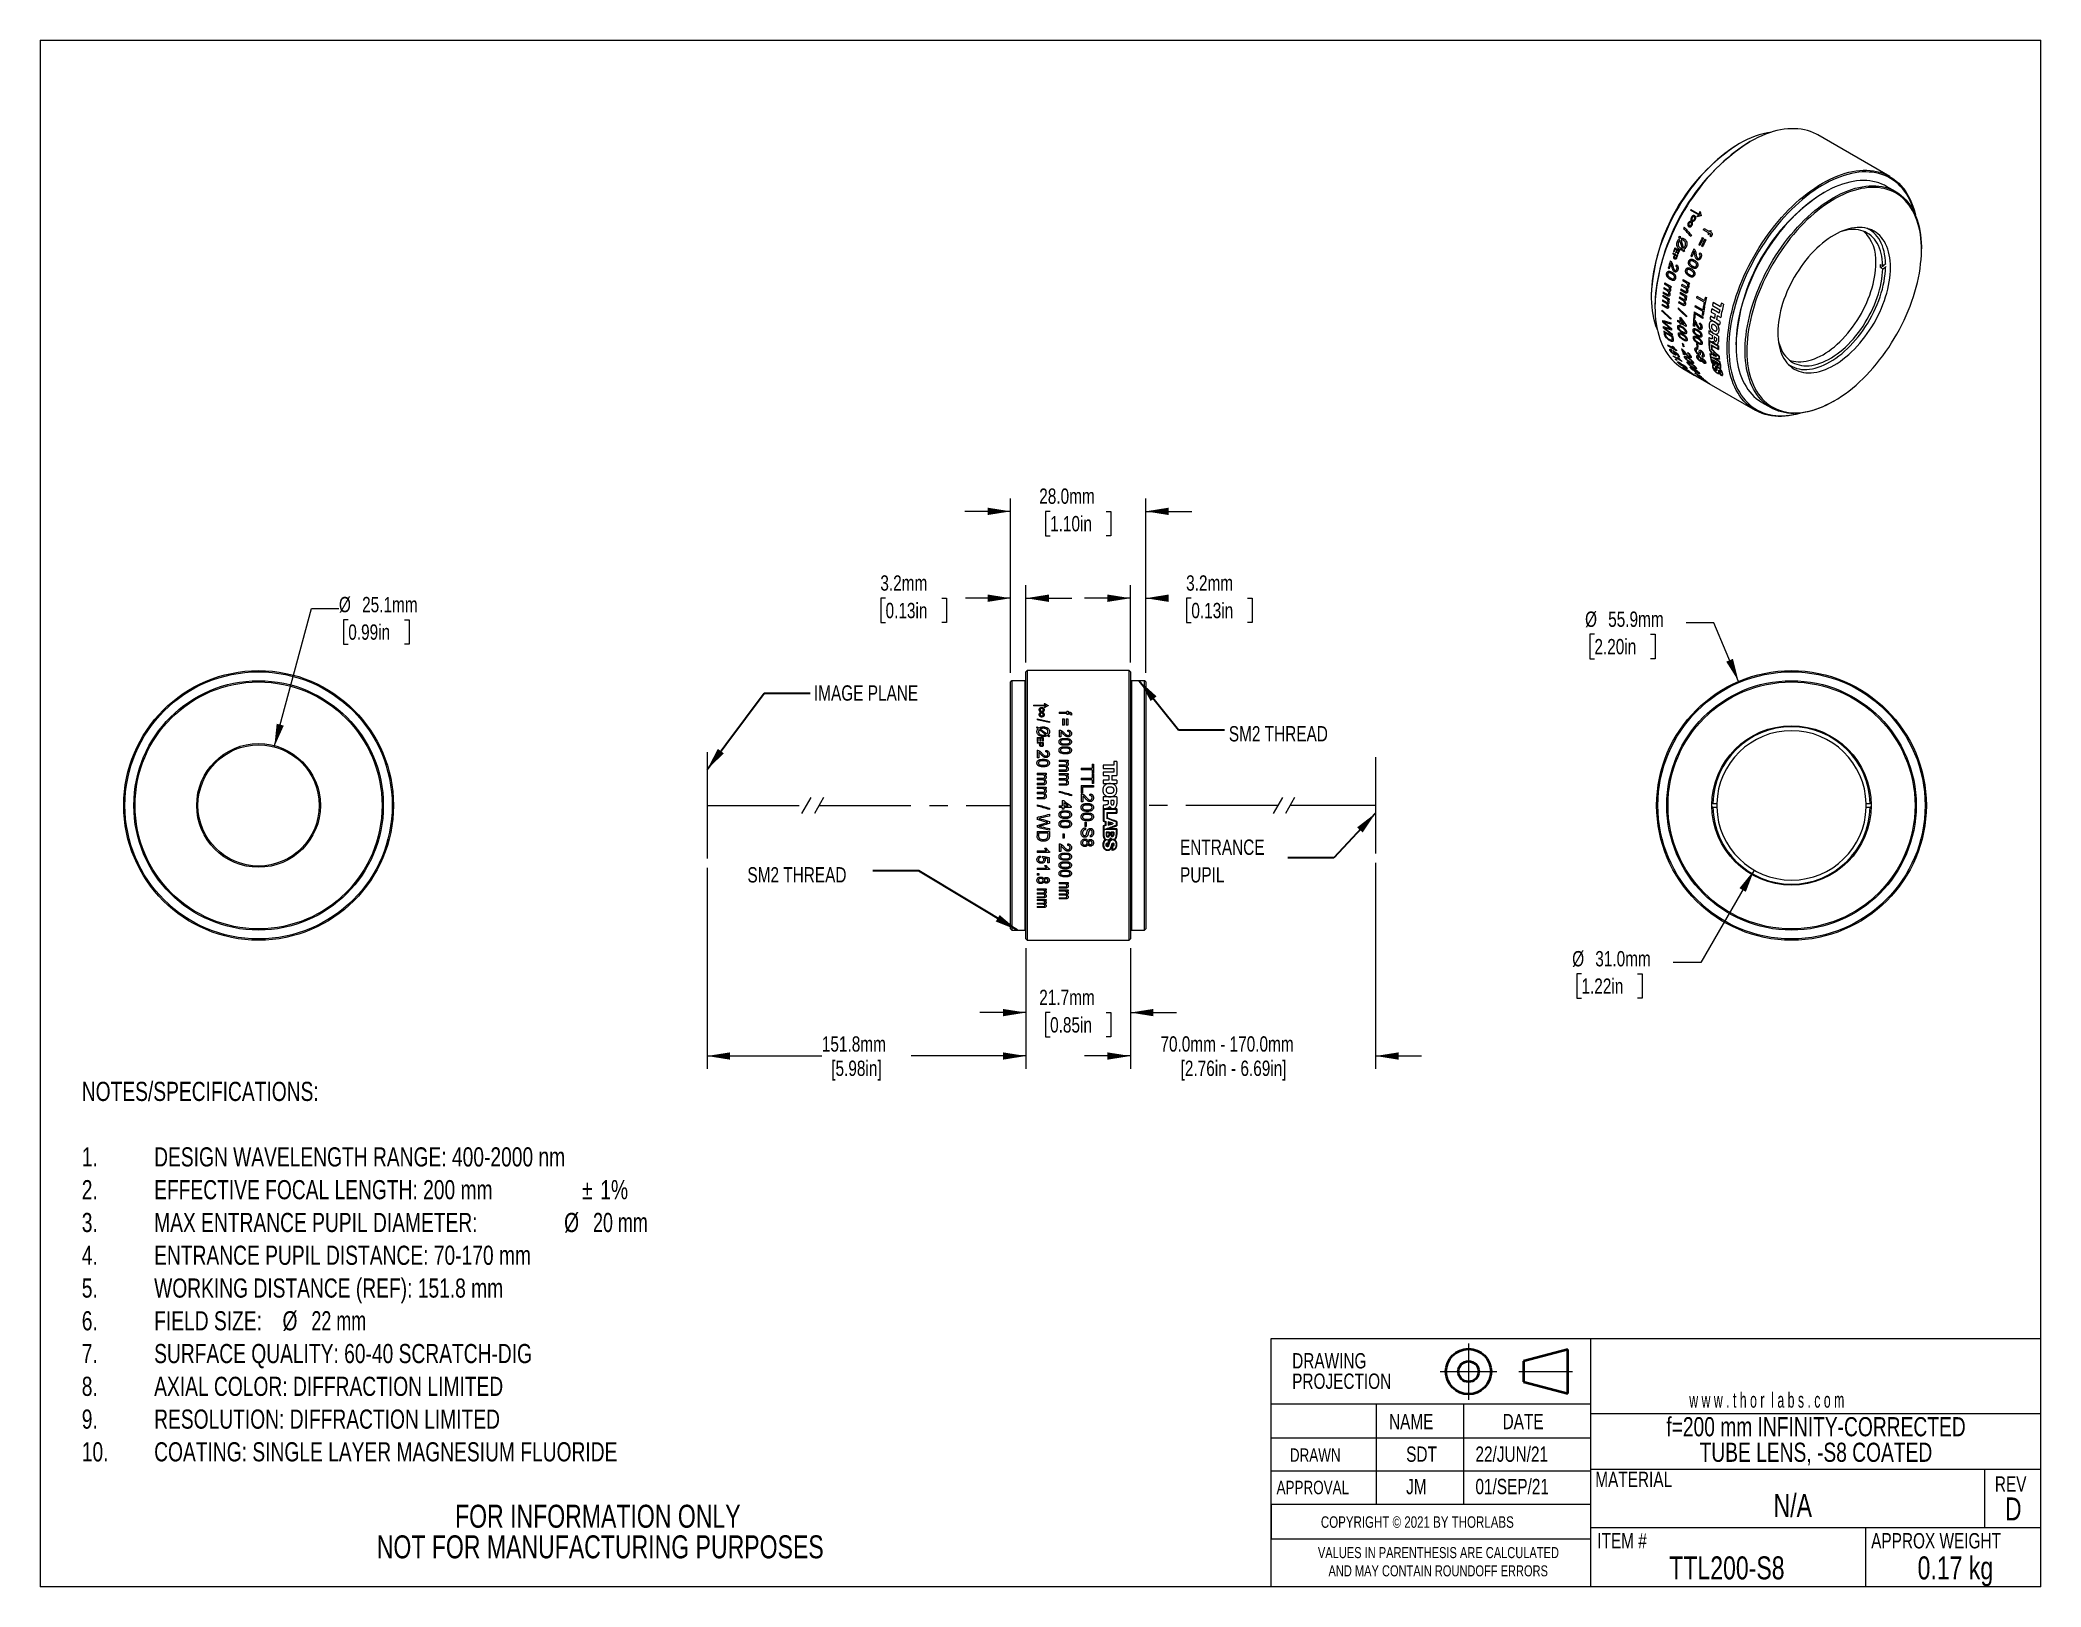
# Model space of a CAD drawing. Header units: millimetres. Extents: x 2 to 278, y 1 to 215.
import ezdxf

# ---------------------------------------------------------------- set-up
doc = ezdxf.new("R2010")
doc.units = ezdxf.units.MM
doc.header["$PDSIZE"] = -1
doc.linetypes.add('CENTERX2', pattern=[20.32, 12.7, -2.54, 2.54, -2.54])
doc.styles.add('SLDTEXTSTYLE0', font='TXT', dxfattribs={"width": 0.75})
doc.styles.add('SLDTEXTSTYLE1', font='TXT', dxfattribs={"width": 0.6})
doc.styles.add('SLDTEXTSTYLE2', font='TXT', dxfattribs={"width": 0.7})
doc.dimstyles.new('SLDDIMSTYLE0', dxfattribs={"dimtxt": 2.116667, "dimasz": 3.175, "dimexe": 0, "dimexo": 0.0625, "dimgap": 0.529167, "dimtad": 0, "dimtih": 1, "dimtoh": 1, "dimdec": 1, "dimlfac": 1.5, "dimrnd": 1e-09, "dimzin": 12, "dimdsep": 46, "dimtxsty": 'SLDTEXTSTYLE0', "dimsah": 1, "dimcen": 0.09, "dimadec": 0, "dimazin": 3, "dimtfac": 1, "dimtdec": 1, "dimtmove": 0, "dimatfit": 0, "dimfxl": 1, "dimfrac": 2, "dimtolj": 1, "dimtzin": 12, "dimarcsym": 0})
doc.dimstyles.new('SLDDIMSTYLE1', dxfattribs={"dimtxt": 2.116667, "dimasz": 3.175, "dimexe": 0, "dimexo": 0.0625, "dimgap": 0.529167, "dimtad": 0, "dimtih": 1, "dimtoh": 1, "dimdec": 1, "dimlfac": 1.5, "dimrnd": 1e-09, "dimzin": 12, "dimdsep": 46, "dimtxsty": 'SLDTEXTSTYLE0', "dimsah": 1, "dimcen": 0.09, "dimadec": 0, "dimazin": 3, "dimtfac": 1, "dimtdec": 1, "dimtofl": 0, "dimtmove": 0, "dimatfit": 3, "dimfxl": 1, "dimfrac": 2, "dimtolj": 1, "dimtzin": 12, "dimarcsym": 0})
doc.dimstyles.new('SLDDIMSTYLE2', dxfattribs={"dimtxt": 2.116667, "dimasz": 3.175, "dimexe": 0, "dimexo": 0.0625, "dimgap": 0.529167, "dimtad": 0, "dimtih": 1, "dimtoh": 1, "dimdec": 1, "dimlfac": 1.5, "dimrnd": 1e-09, "dimzin": 12, "dimdsep": 46, "dimtxsty": 'SLDTEXTSTYLE0', "dimsah": 1, "dimcen": 0.09, "dimadec": 0, "dimazin": 3, "dimtfac": 1, "dimtdec": 1, "dimtmove": 0, "dimatfit": 0, "dimfxl": 1, "dimfrac": 2, "dimtolj": 1, "dimtzin": 12, "dimarcsym": 0})
doc.dimstyles.new('SLDDIMSTYLE3', dxfattribs={"dimtxt": 2.116667, "dimasz": 3.175, "dimexe": 0, "dimexo": 0.0625, "dimgap": 0.529167, "dimtad": 0, "dimtih": 1, "dimtoh": 1, "dimdec": 1, "dimlfac": 1.5, "dimrnd": 1e-09, "dimzin": 4, "dimdsep": 46, "dimtxsty": 'SLDTEXTSTYLE0', "dimsah": 1, "dimcen": 0.09, "dimadec": 0, "dimazin": 1, "dimtfac": 1, "dimtdec": 1, "dimtmove": 0, "dimatfit": 0, "dimfxl": 1, "dimfrac": 2, "dimtolj": 1, "dimtzin": 12, "dimarcsym": 0})
doc.dimstyles.new('SLDDIMSTYLE4', dxfattribs={"dimtxt": 0.18, "dimasz": 3.175, "dimexe": 0, "dimexo": 0.0625, "dimgap": 0, "dimtad": 0, "dimtih": 1, "dimtoh": 1, "dimdec": 0, "dimrnd": 1e-09, "dimzin": 0, "dimdsep": 46, "dimtxsty": 'Standard', "dimsah": 1, "dimcen": 0.09, "dimadec": 0, "dimazin": 0, "dimtfac": 3.175, "dimtdec": 0, "dimtofl": 0, "dimtmove": 0, "dimatfit": 3, "dimfxl": 1, "dimfrac": 2, "dimtolj": 1, "dimtzin": 0, "dimarcsym": 0})
doc.dimstyles.new('SLDDIMSTYLE5', dxfattribs={"dimtxt": 2.116667, "dimasz": 3.175, "dimexe": 0, "dimexo": 0.0625, "dimgap": 0.529167, "dimtad": 0, "dimtih": 1, "dimtoh": 1, "dimdec": 1, "dimlfac": 1.5, "dimrnd": 1e-09, "dimzin": 12, "dimdsep": 46, "dimtxsty": 'SLDTEXTSTYLE0', "dimsah": 1, "dimcen": 0, "dimadec": 0, "dimazin": 3, "dimtfac": 1, "dimtdec": 1, "dimtofl": 0, "dimtmove": 0, "dimatfit": 3, "dimfxl": 1, "dimfrac": 2, "dimtolj": 1, "dimtzin": 12, "dimarcsym": 0})
doc.dimstyles.new('SLDDIMSTYLE6', dxfattribs={"dimtxt": 2.116667, "dimasz": 3.175, "dimexe": 0, "dimexo": 0.0625, "dimgap": 0.529167, "dimtad": 0, "dimtih": 1, "dimtoh": 1, "dimdec": 1, "dimlfac": 1.5, "dimrnd": 1e-09, "dimzin": 12, "dimdsep": 46, "dimtxsty": 'SLDTEXTSTYLE0', "dimsah": 1, "dimcen": 0, "dimadec": 0, "dimazin": 3, "dimtfac": 1, "dimtdec": 1, "dimtofl": 0, "dimtmove": 0, "dimatfit": 3, "dimfxl": 1, "dimfrac": 2, "dimtolj": 1, "dimtzin": 12, "dimarcsym": 0})
doc.dimstyles.new('SLDDIMSTYLE7', dxfattribs={"dimtxt": 2.116667, "dimasz": 3.175, "dimexe": 0, "dimexo": 0.0625, "dimgap": 0.529167, "dimtad": 0, "dimtih": 1, "dimtoh": 1, "dimdec": 1, "dimlfac": 1.5, "dimrnd": 1e-09, "dimzin": 4, "dimdsep": 46, "dimtxsty": 'SLDTEXTSTYLE0', "dimsah": 1, "dimcen": 0, "dimadec": 0, "dimazin": 1, "dimtfac": 1, "dimtdec": 1, "dimtofl": 0, "dimtmove": 0, "dimatfit": 3, "dimfxl": 1, "dimfrac": 2, "dimtolj": 1, "dimtzin": 12, "dimarcsym": 0})

msp = doc.modelspace()

# ---------------------------------------------------------------- texts
at = {"color": 7, "linetype": 'Continuous', "lineweight": 0}
for s, insert, char_height, attachment_point, style in [('IMAGE PLANE', (108.49, 125.482), 2.11667, 1, 'SLDTEXTSTYLE0'), ('SM2 THREAD', (165.802, 119.85), 2.1167, 1, 'SLDTEXTSTYLE0'), ('SM2 THREAD', (99.299, 100.36), 2.1167, 1, 'SLDTEXTSTYLE0'), ('w w w . t h o r  l a b s . c o m', (229.403, 27.796), 2.11667, 1, 'SLDTEXTSTYLE1'), ('NAME', (187.927, 24.822), 2.1167, 1, 'SLDTEXTSTYLE0'), ('DATE', (203.615, 24.822), 2.1167, 1, 'SLDTEXTSTYLE0'), ('DRAWN', (174.231, 20.055), 1.8521, 1, 'SLDTEXTSTYLE0'), ('SDT', (190.296, 20.318), 2.1167, 1, 'SLDTEXTSTYLE0'), ('22/JUN/21', (199.866, 20.318), 2.1167, 1, 'SLDTEXTSTYLE0'), ('MATERIAL', (216.42, 16.824), 2.1167, 1, 'SLDTEXTSTYLE0'), ('APPROVAL', (172.396, 15.579), 1.8521, 1, 'SLDTEXTSTYLE0'), ('JM', (190.296, 15.842), 2.1167, 1, 'SLDTEXTSTYLE0'), ('01/SEP/21', (199.866, 15.842), 2.1167, 1, 'SLDTEXTSTYLE0'), ('N/A', (243.703, 13.753), 3.175, 2, 'SLDTEXTSTYLE0'), ('REV', (271.618, 16.188), 2.1167, 1, 'SLDTEXTSTYLE0'), ('D', (274.162, 13.277), 3.175, 2, 'SLDTEXTSTYLE0'), ('COPYRIGHT © 2021 BY THORLABS', (178.514, 10.668), 1.5875, 1, 'SLDTEXTSTYLE0'), ('ITEM #', (216.7, 8.349), 2.1167, 1, 'SLDTEXTSTYLE0'), ('APPROX WEIGHT', (254.532, 8.349), 2.11667, 1, 'SLDTEXTSTYLE0'), ('TTL200-S8', (234.604, 5.131), 3.175, 2, 'SLDTEXTSTYLE0'), ('0.17 kg', (266.168, 5.131), 3.175, 2, 'SLDTEXTSTYLE0')]:
    msp.add_mtext(s, dxfattribs=dict(at, insert=insert, char_height=char_height, attachment_point=attachment_point, style=style))

# ---------------------------------------------------------------- blocks, each defined once
blk = doc.blocks.new('Third Angle Projection Block')
at = {"color": 7, "linetype": 'CENTERX2', "lineweight": 18}
for p, q in [((101.48, 23.81), (101.48, 14.07)), ((96.6, 18.94), (106.35, 18.94)), ((110.14, 18.94), (119.45, 18.94))]:
    blk.add_line(p, q, dxfattribs=at)
at = {"color": 7, "linetype": 'Continuous', "lineweight": 35}
for p, q in [((118.62, 22.75), (111, 20.71)), ((118.62, 15.13), (118.62, 22.75)), ((111, 20.71), (111, 17.17)), ((111, 17.17), (118.62, 15.13))]:
    blk.add_line(p, q, dxfattribs=at)
for radius in [3.9, 1.77]:
    blk.add_circle((101.48, 18.94), radius, dxfattribs=at)
at = {"color": 7, "linetype": 'Continuous', "lineweight": 0}
blk.add_point((101.48, 18.94), dxfattribs=at)
blk = doc.blocks.new('SW_NOTE_0')
at = {"color": 0, "linetype": 'Continuous', "lineweight": 0, "char_height": 1.524, "attachment_point": 2, "style": 'SLDTEXTSTYLE0'}
for s, insert in [('VALUES IN PARENTHESIS ARE CALCULATED', (19.91, 1.96)), ('AND MAY CONTAIN ROUNDOFF ERRORS', (19.88, -0.56))]:
    blk.add_mtext(s, dxfattribs=dict(at, insert=insert))
blk = doc.blocks.new('SW_NOTE_1')
at = {"color": 0, "linetype": 'Continuous', "lineweight": 0, "char_height": 2.117, "attachment_point": 1, "style": 'SLDTEXTSTYLE0'}
for s, insert in [('DRAWING', (0, 2.73)), ('PROJECTION', (0, -0.09))]:
    blk.add_mtext(s, dxfattribs=dict(at, insert=insert))
blk = doc.blocks.new('SW_NOTE_2')
at = {"color": 0, "linetype": 'Continuous', "lineweight": 0, "char_height": 2.6458, "attachment_point": 2, "style": 'SLDTEXTSTYLE0'}
for s, insert in [('f=200 mm INFINITY-CORRECTED', (26.09, 3.41)), ('TUBE LENS, -S8 COATED', (26.08, -0.12))]:
    blk.add_mtext(s, dxfattribs=dict(at, insert=insert))
blk = doc.blocks.new('SW_NOTE_3')
at = {"color": 0, "linetype": 'Continuous', "lineweight": 0, "char_height": 3.175, "attachment_point": 2, "style": 'SLDTEXTSTYLE0'}
for s, insert in [('FOR INFORMATION ONLY', (25.05, 4.09)), ('NOT FOR MANUFACTURING PURPOSES', (25.38, -0.14))]:
    blk.add_mtext(s, dxfattribs=dict(at, insert=insert))
blk = doc.blocks.new('SW_NOTE_4')
at = {"color": 0, "linetype": 'Continuous', "lineweight": 0, "attachment_point": 1}
for s, insert, char_height, style in [('NOTES/SPECIFICATIONS:', (0, 3.41), 2.6458, 'SLDTEXTSTYLE0'), ('1.', (0, -5.64), 2.646, 'SLDTEXTSTYLE0'), ('DESIGN WAVELENGTH RANGE: 400-2000 nm', (10, -5.64), 2.6458, 'SLDTEXTSTYLE0'), ('2.', (0, -10.17), 2.646, 'SLDTEXTSTYLE0'), ('EFFECTIVE FOCAL LENGTH: 200 mm', (10, -10.17), 2.6458, 'SLDTEXTSTYLE0'), ('%%p', (69.11, -10.17), 2.646, 'SLDTEXTSTYLE0'), ('1%', (71.63, -10.17), 2.646, 'SLDTEXTSTYLE0'), ('3.', (0, -14.7), 2.646, 'SLDTEXTSTYLE0'), ('MAX ENTRANCE PUPIL DIAMETER:', (10, -14.7), 2.6458, 'SLDTEXTSTYLE0'), ('%%c', (66.63, -14.7), 2.646, 'SLDTEXTSTYLE0'), ('20 mm', (70.62, -14.7), 2.646, 'SLDTEXTSTYLE2'), ('4.', (0, -19.23), 2.646, 'SLDTEXTSTYLE0'), ('ENTRANCE PUPIL DISTANCE: 70-170 mm', (10, -19.23), 2.6458, 'SLDTEXTSTYLE0'), ('5.', (0, -23.76), 2.646, 'SLDTEXTSTYLE0'), ('WORKING DISTANCE (REF): 151.8 mm', (10, -23.76), 2.6458, 'SLDTEXTSTYLE0'), ('6.', (0, -28.28), 2.646, 'SLDTEXTSTYLE0'), ('FIELD SIZE:', (10, -28.28), 2.6458, 'SLDTEXTSTYLE0'), ('%%c', (27.73, -28.28), 2.646, 'SLDTEXTSTYLE0'), ('22 mm', (31.72, -28.28), 2.646, 'SLDTEXTSTYLE2'), ('7.', (0, -32.81), 2.646, 'SLDTEXTSTYLE0'), ('SURFACE QUALITY: 60-40 SCRATCH-DIG', (10, -32.81), 2.6458, 'SLDTEXTSTYLE0'), ('8.', (0, -37.34), 2.646, 'SLDTEXTSTYLE0'), ('AXIAL COLOR: DIFFRACTION LIMITED', (10, -37.34), 2.6458, 'SLDTEXTSTYLE0'), ('9.', (0, -41.87), 2.646, 'SLDTEXTSTYLE0'), ('RESOLUTION: DIFFRACTION LIMITED', (10, -41.87), 2.6458, 'SLDTEXTSTYLE0'), ('10.', (0, -46.39), 2.646, 'SLDTEXTSTYLE0'), ('COATING: SINGLE LAYER MAGNESIUM FLUORIDE', (10, -46.39), 2.6458, 'SLDTEXTSTYLE0')]:
    blk.add_mtext(s, dxfattribs=dict(at, insert=insert, char_height=char_height, style=style))
blk = doc.blocks.new('_D')
at = {"color": 7, "linetype": 'Continuous', "lineweight": 18}
for p, q in [((186.07, 100.96), (186.07, 72.49)), ((152.21, 89.16), (152.21, 72.49)), ((152.21, 74.27), (145.86, 74.27)), ((186.07, 74.27), (192.42, 74.27))]:
    blk.add_line(p, q, dxfattribs=at)
for points in [[(152.21, 74.27), (149.03, 74.77), (149.03, 73.76)], [(186.07, 74.27), (189.25, 73.76), (189.25, 74.77)]]:
    blk.add_solid(points, dxfattribs=at)
at = {"color": 7, "linetype": 'Continuous', "lineweight": 18, "char_height": 2.1167, "attachment_point": 1, "style": 'SLDTEXTSTYLE0'}
for s, insert in [('70.0mm - 170.0mm', (156.35, 76.99)), ('[2.76in - 6.69in]', (159.14, 73.63))]:
    blk.add_mtext(s, dxfattribs=dict(at, insert=insert))
blk = doc.blocks.new('_D_1')
at = {"color": 7, "linetype": 'Continuous', "lineweight": 18}
for p, q in [((93.72, 100.29), (93.72, 72.49)), ((137.77, 89.16), (137.77, 72.49)), ((93.72, 74.27), (109.58, 74.27)), ((137.77, 74.27), (121.91, 74.27))]:
    blk.add_line(p, q, dxfattribs=at)
for points in [[(93.72, 74.27), (96.9, 73.76), (96.9, 74.77)], [(137.77, 74.27), (134.6, 74.77), (134.6, 73.76)]]:
    blk.add_solid(points, dxfattribs=at)
at = {"color": 7, "linetype": 'Continuous', "lineweight": 18, "char_height": 2.117, "attachment_point": 1, "style": 'SLDTEXTSTYLE0'}
for s, insert in [('151.8mm', (109.58, 76.99)), ('[5.98in]', (110.88, 73.63))]:
    blk.add_mtext(s, dxfattribs=dict(at, insert=insert))
blk = doc.blocks.new('_D_2')
at = {"color": 7, "linetype": 'Continuous', "lineweight": 18}
for p, q in [((137.77, 89.16), (137.77, 78.49)), ((152.21, 89.16), (152.21, 78.49)), ((137.77, 80.27), (131.42, 80.27)), ((141.11, 80.27), (140.47, 80.27)), ((140.47, 80.27), (140.47, 76.9)), ((148.87, 80.27), (149.51, 80.27)), ((149.51, 80.27), (149.51, 76.9)), ((152.21, 80.27), (158.56, 80.27)), ((140.47, 76.9), (141.11, 76.9)), ((149.51, 76.9), (148.87, 76.9))]:
    blk.add_line(p, q, dxfattribs=at)
for points in [[(137.77, 80.27), (134.6, 80.77), (134.6, 79.76)], [(152.21, 80.27), (155.38, 79.76), (155.38, 80.77)]]:
    blk.add_solid(points, dxfattribs=at)
at = {"color": 7, "linetype": 'Continuous', "lineweight": 18, "char_height": 2.117, "attachment_point": 1, "style": 'SLDTEXTSTYLE0'}
for s, insert in [('21.7mm', (139.61, 83.42)), ('0.85in', (141.11, 79.63))]:
    blk.add_mtext(s, dxfattribs=dict(at, insert=insert))
blk = doc.blocks.new('_D_3')
at = {"color": 7, "linetype": 'Continuous', "lineweight": 18}
for p, q in [((135.66, 127.22), (135.66, 139.3)), ((137.77, 128.62), (137.77, 139.3)), ((118.38, 137.52), (117.74, 137.52)), ((117.74, 137.52), (117.74, 134.16)), ((126.14, 137.52), (126.79, 137.52)), ((126.79, 137.52), (126.79, 134.16)), ((135.66, 137.52), (129.42, 137.52)), ((137.77, 137.52), (144.12, 137.52)), ((117.74, 134.16), (118.38, 134.16)), ((126.79, 134.16), (126.14, 134.16))]:
    blk.add_line(p, q, dxfattribs=at)
for points in [[(135.66, 137.52), (132.48, 138.03), (132.48, 137.01)], [(137.77, 137.52), (140.95, 137.01), (140.95, 138.03)]]:
    blk.add_solid(points, dxfattribs=at)
at = {"color": 7, "linetype": 'Continuous', "lineweight": 18, "char_height": 2.117, "attachment_point": 1, "style": 'SLDTEXTSTYLE0'}
for s, insert in [('3.2mm', (117.66, 140.68)), ('0.13in', (118.38, 136.88))]:
    blk.add_mtext(s, dxfattribs=dict(at, insert=insert))
blk = doc.blocks.new('_D_4')
at = {"color": 7, "linetype": 'Continuous', "lineweight": 18}
for p, q in [((152.21, 128.62), (152.21, 139.3)), ((154.32, 127.22), (154.32, 139.3)), ((152.21, 137.52), (145.86, 137.52)), ((154.32, 137.52), (157.34, 137.52)), ((160.62, 137.52), (159.97, 137.52)), ((159.97, 137.52), (159.97, 134.16)), ((168.37, 137.52), (169.02, 137.52)), ((169.02, 137.52), (169.02, 134.16)), ((159.97, 134.16), (160.62, 134.16)), ((169.02, 134.16), (168.37, 134.16))]:
    blk.add_line(p, q, dxfattribs=at)
for points in [[(152.21, 137.52), (149.03, 138.03), (149.03, 137.01)], [(154.32, 137.52), (157.5, 137.01), (157.5, 138.03)]]:
    blk.add_solid(points, dxfattribs=at)
at = {"color": 7, "linetype": 'Continuous', "lineweight": 18, "char_height": 2.117, "attachment_point": 1, "style": 'SLDTEXTSTYLE0'}
for s, insert in [('3.2mm', (159.9, 140.68)), ('0.13in', (160.62, 136.88))]:
    blk.add_mtext(s, dxfattribs=dict(at, insert=insert))
blk = doc.blocks.new('_D_5')
at = {"color": 7, "linetype": 'Continuous', "lineweight": 18}
for p, q in [((135.66, 149.52), (129.31, 149.52)), ((135.66, 127.22), (135.66, 151.3)), ((141.11, 149.52), (140.47, 149.52)), ((140.47, 149.52), (140.47, 146.16)), ((148.87, 149.52), (149.51, 149.52)), ((149.51, 149.52), (149.51, 146.16)), ((154.32, 127.22), (154.32, 151.3)), ((154.32, 149.52), (160.67, 149.52)), ((140.47, 146.16), (141.11, 146.16)), ((149.51, 146.16), (148.87, 146.16))]:
    blk.add_line(p, q, dxfattribs=at)
for points in [[(135.66, 149.52), (132.48, 150.03), (132.48, 149.01)], [(154.32, 149.52), (157.5, 149.01), (157.5, 150.03)]]:
    blk.add_solid(points, dxfattribs=at)
at = {"color": 7, "linetype": 'Continuous', "lineweight": 18, "char_height": 2.117, "attachment_point": 1, "style": 'SLDTEXTSTYLE0'}
for s, insert in [('28.0mm', (139.61, 152.68)), ('1.10in', (141.11, 148.88))]:
    blk.add_mtext(s, dxfattribs=dict(at, insert=insert))
blk = doc.blocks.new('SW_NOTE_5')
at = {"color": 0, "linetype": 'Continuous', "lineweight": 0, "char_height": 2.117, "attachment_point": 1, "style": 'SLDTEXTSTYLE0'}
for s, insert in [('ENTRANCE', (-14.9, 2.52)), ('PUPIL', (-14.9, -1.3))]:
    blk.add_mtext(s, dxfattribs=dict(at, insert=insert))
blk = doc.blocks.new('_D_6')
at = {"color": 7, "linetype": 'Continuous', "lineweight": 18}
for p, q in [((33.94, 116.98), (39.06, 136.11)), ((39.06, 136.11), (42.87, 136.11)), ((44.16, 134.54), (43.52, 134.54)), ((43.52, 134.54), (43.52, 131.18)), ((51.92, 134.54), (52.56, 134.54)), ((52.56, 134.54), (52.56, 131.18)), ((43.52, 131.18), (44.16, 131.18)), ((52.56, 131.18), (51.92, 131.18))]:
    blk.add_line(p, q, dxfattribs=at)
blk.add_solid([(33.94, 116.98), (35.25, 119.92), (34.27, 120.18)], dxfattribs=at)
at = {"color": 7, "linetype": 'Continuous', "lineweight": 18, "char_height": 2.117, "attachment_point": 1, "style": 'SLDTEXTSTYLE0'}
for s, insert in [('%%c', (42.87, 137.7)), ('25.1mm', (46.07, 137.7)), ('0.99in', (44.16, 133.9))]:
    blk.add_mtext(s, dxfattribs=dict(at, insert=insert))
blk = doc.blocks.new('_D_7')
at = {"color": 7, "linetype": 'Continuous', "lineweight": 18}
for p, q in [((232.78, 134.1), (228.97, 134.1)), ((236.22, 126.03), (232.78, 134.1)), ((216.3, 132.53), (215.65, 132.53)), ((215.65, 132.53), (215.65, 129.16)), ((224.05, 132.53), (224.7, 132.53)), ((224.7, 132.53), (224.7, 129.16)), ((215.65, 129.16), (216.3, 129.16)), ((224.7, 129.16), (224.05, 129.16))]:
    blk.add_line(p, q, dxfattribs=at)
blk.add_solid([(236.22, 126.03), (235.44, 129.15), (234.51, 128.75)], dxfattribs=at)
at = {"color": 7, "linetype": 'Continuous', "lineweight": 18, "char_height": 2.117, "attachment_point": 1, "style": 'SLDTEXTSTYLE0'}
for s, insert in [('%%c', (215.01, 135.68)), ('55.9mm', (218.2, 135.68)), ('2.20in', (216.3, 131.89))]:
    blk.add_mtext(s, dxfattribs=dict(at, insert=insert))
blk = doc.blocks.new('_D_8')
at = {"color": 7, "linetype": 'Continuous', "lineweight": 18}
for p, q in [((238.37, 99.95), (230.99, 87.19)), ((230.99, 87.19), (227.18, 87.19)), ((214.51, 85.62), (213.87, 85.62)), ((213.87, 85.62), (213.87, 82.25)), ((222.27, 85.62), (222.91, 85.62)), ((222.91, 85.62), (222.91, 82.25)), ((213.87, 82.25), (214.51, 82.25)), ((222.91, 82.25), (222.27, 82.25))]:
    blk.add_line(p, q, dxfattribs=at)
blk.add_solid([(238.37, 99.95), (236.34, 97.46), (237.22, 96.95)], dxfattribs=at)
at = {"color": 7, "linetype": 'Continuous', "lineweight": 18, "char_height": 2.117, "attachment_point": 1, "style": 'SLDTEXTSTYLE0'}
for s, insert in [('%%c', (213.23, 88.77)), ('31.0mm', (216.42, 88.77)), ('1.22in', (214.51, 84.98))]:
    blk.add_mtext(s, dxfattribs=dict(at, insert=insert))

# ---------------------------------------------------------------- dimensions: what is measured, and where the dimension line sits
at = {"color": 7, "linetype": 'Continuous', "lineweight": 18}
for base, p1, p2, dimstyle, picture, middle in [((154.323, 149.519), (135.656, 125.953), (154.323, 125.953), 'SLDDIMSTYLE3', '_D_5', (144.99, 149.519)), ((137.773, 137.519), (135.656, 125.953), (137.773, 127.35), 'SLDDIMSTYLE2', '_D_3', (122.263, 137.519)), ((152.206, 137.519), (154.323, 125.953), (152.206, 127.35), 'SLDDIMSTYLE2', '_D_4', (164.496, 137.519)), ((152.206, 80.266), (137.773, 90.435), (152.206, 90.435), 'SLDDIMSTYLE2', '_D_2', (144.99, 80.266))]:
    dim = msp.add_linear_dim(base=base, p1=p1, p2=p2, dimstyle=dimstyle, dxfattribs=at)
    dim.commit()
    dim.dimension.update_dxf_attribs({"geometry": picture, "text_midpoint": middle, "dimtype": 160})
for p1, p2, dimstyle, picture, middle in [((29.604, 100.8), (33.94, 116.984), 'SLDDIMSTYLE5', '_D_6', (49.854, 136.11)), ((250.834, 91.759), (236.22, 126.026), 'SLDDIMSTYLE6', '_D_7', (221.989, 134.096)), ((248.687, 117.83), (238.367, 99.955), 'SLDDIMSTYLE7', '_D_8', (220.205, 87.186))]:
    dim = msp.add_diameter_dim_2p(p1=p1, p2=p2, dimstyle=dimstyle, dxfattribs=at)
    dim.commit()
    dim.dimension.update_dxf_attribs({"geometry": picture, "text_midpoint": middle, "dimtype": 163})
for base, p1, p2, text, dimstyle, picture, middle in [((137.773, 74.266), (93.724, 101.559), (137.773, 90.435), '151.8mm\\P[5.98in]', 'SLDDIMSTYLE1', '_D_1', (115.748, 74.266)), ((186.073, 74.266), (152.206, 90.435), (186.073, 102.226), '70.0mm - 170.0mm\\P[2.76in - 6.69in]', 'SLDDIMSTYLE0', '_D', (169.14, 74.266))]:
    dim = msp.add_linear_dim(base=base, p1=p1, p2=p2, text=text, dimstyle=dimstyle, dxfattribs=at)
    dim.commit()
    dim.dimension.update_dxf_attribs({"geometry": picture, "text_midpoint": middle, "dimtype": 160})

# ---------------------------------------------------------------- linework, layer by layer
at = {"color": 7, "linetype": 'Continuous', "lineweight": 18}
for p, q in [((1.579, 214.645), (277.989, 214.645)), ((1.579, 214.645), (1.579, 0.903)), ((277.989, 0.903), (277.989, 214.645)), ((236.336, 200.327), (236.217, 200.258)), ((237.833, 200.604), (237.713, 200.534)), ((257.114, 195.773), (247.147, 201.527)), ((257.912, 193.7), (256.655, 194.425)), ((230.772, 190.45), (229.578, 191.139)), ((229.639, 191.238), (230.832, 190.549)), ((230.862, 190.939), (230.923, 190.904)), ((230.491, 190.204), (230.429, 190.24)), ((232.079, 187.999), (231.342, 188.425)), ((231.447, 188.614), (232.184, 188.189)), ((232.27, 188.34), (232.408, 188.26)), ((232.322, 188.109), (232.411, 188.058)), ((227.159, 185.209), (227.764, 184.859)), ((227.283, 185.319), (227.213, 185.359)), ((227.43, 185.929), (228.035, 185.58)), ((227.666, 185.658), (227.457, 185.779)), ((227.581, 185.207), (227.511, 185.248)), ((227.923, 185.51), (227.736, 185.618)), ((230.874, 186.259), (230.721, 186.348)), ((231.227, 186.055), (231.074, 186.144)), ((231.205, 187.337), (231.359, 187.249)), ((231.559, 187.133), (231.712, 187.045)), ((232.113, 187.729), (231.975, 187.809)), ((232.291, 187.877), (232.217, 187.919)), ((232.385, 187.449), (232.269, 187.552)), ((261.481, 185.673), (261.481, 185.811)), ((226.643, 183.019), (226.489, 183.108)), ((227.367, 184.955), (227.119, 185.098)), ((227.654, 184.789), (227.437, 184.915)), ((227.826, 185.029), (227.756, 185.07)), ((229.773, 184.684), (229.62, 184.773)), ((255.832, 183.643), (256.132, 183.47)), ((255.832, 183.214), (256.32, 183.496)), ((255.832, 183.214), (256.132, 183.041)), ((256.132, 183.47), (256.523, 183.696)), ((256.132, 183.041), (256.523, 183.267)), ((225.814, 179.828), (226.355, 179.516)), ((226.376, 179.978), (225.877, 180.266)), ((225.907, 180.457), (226.465, 180.135)), ((226.429, 180.642), (225.983, 180.899)), ((226.019, 181.092), (226.894, 180.587)), ((226.858, 180.394), (226.721, 180.473)), ((228.163, 179.79), (229.038, 179.285)), ((228.813, 179.716), (228.215, 180.061)), ((228.255, 180.255), (228.796, 179.943)), ((228.852, 180.415), (228.352, 180.703)), ((228.398, 180.899), (228.956, 180.576)), ((228.954, 181.092), (228.508, 181.35)), ((228.559, 181.546), (229.434, 181.041)), ((229.383, 180.844), (229.247, 180.923)), ((224.155, 179.364), (224.155, 179.226)), ((224.664, 177.93), (224.664, 177.792)), ((226.249, 177.628), (225.651, 177.973)), ((225.66, 178.154), (226.201, 177.842)), ((226.185, 178.288), (225.685, 178.576)), ((225.7, 178.761), (226.258, 178.438)), ((226.185, 178.931), (225.739, 179.189)), ((225.759, 179.376), (226.634, 178.871)), ((226.388, 179.294), (225.79, 179.639)), ((226.614, 178.683), (226.477, 178.762)), ((228.536, 177.994), (227.938, 178.339)), ((227.962, 178.527), (228.503, 178.215)), ((228.523, 178.676), (228.023, 178.964)), ((228.053, 179.155), (228.611, 178.833)), ((228.573, 179.34), (228.128, 179.597)), ((229.003, 179.092), (228.866, 179.171)), ((230.093, 177.087), (231.29, 176.396)), ((231.246, 177.159), (230.186, 177.77)), ((230.219, 177.981), (231.279, 177.369)), ((231.476, 178.431), (230.417, 179.042)), ((230.463, 179.256), (231.522, 178.645)), ((231.362, 177.85), (231.5, 177.77)), ((231.518, 177.867), (231.38, 177.946)), ((231.634, 179.133), (231.772, 179.054)), ((232.429, 177.058), (232.972, 176.744)), ((233.534, 176.901), (232.51, 177.492)), ((232.603, 177.945), (233.627, 177.354)), ((233.724, 177.793), (232.702, 178.383)), ((234.143, 178.127), (233.848, 178.298)), ((225.883, 174.44), (227.081, 173.749)), ((226.976, 173.657), (226.055, 174.189)), ((227.791, 175.925), (228.083, 175.756)), ((228.084, 175.58), (227.793, 175.748)), ((228.241, 175.316), (228.088, 175.404)), ((228.091, 176.363), (228.245, 176.275)), ((228.236, 175.668), (228.668, 175.419)), ((228.975, 175.066), (228.238, 175.491)), ((230.105, 175.064), (229.951, 175.153)), ((230.142, 176.112), (230.004, 176.191)), ((231.266, 176.189), (230.207, 176.801)), ((231.316, 176.604), (231.178, 176.684)), ((233.446, 173.72), (232.128, 174.481)), ((232.276, 176.063), (233.594, 175.303)), ((232.879, 176.177), (232.336, 176.49)), ((233.654, 175.73), (233.174, 176.007)), ((233.267, 176.574), (233.747, 176.297)), ((226.409, 172.542), (227.342, 172.003)), ((227.659, 171.715), (226.462, 172.406)), ((227.075, 172.354), (227.217, 172.273)), ((228.438, 172.759), (228.576, 172.679)), ((228.677, 172.236), (228.539, 172.316)), ((230.4, 172.722), (230.538, 172.642)), ((230.6, 172.169), (230.462, 172.249)), ((232.111, 174.073), (232.591, 173.796)), ((233.423, 172.369), (232.166, 173.096)), ((233.36, 172.328), (232.169, 173.015)), ((232.452, 172.509), (233.373, 171.977)), ((232.502, 172.405), (233.442, 171.863)), ((232.714, 173.038), (232.718, 173.036)), ((233.155, 173.47), (232.857, 173.642)), ((227.15, 171.024), (228.083, 170.485)), ((228.42, 170.218), (227.223, 170.909)), ((227.449, 170.577), (227.602, 170.488)), ((227.681, 170.381), (227.527, 170.47)), ((227.781, 170.799), (227.922, 170.717)), ((228.066, 170.807), (227.912, 170.895)), ((228.462, 169.448), (229.337, 168.943)), ((228.522, 169.264), (230.097, 168.355)), ((229.003, 169.108), (228.558, 169.365)), ((228.734, 171.168), (228.58, 171.257)), ((228.783, 169.181), (229.341, 168.859)), ((229.382, 168.817), (228.883, 169.105)), ((229.119, 168.937), (229.66, 168.625)), ((229.821, 168.523), (229.224, 168.868)), ((229.433, 168.86), (229.296, 168.939)), ((229.372, 168.775), (230.247, 168.27)), ((229.926, 168.454), (229.48, 168.711)), ((230.15, 168.663), (231.025, 168.157)), ((233.564, 170.192), (232.454, 170.832)), ((232.967, 170.277), (232.634, 170.469)), ((232.917, 170.253), (232.703, 170.377)), ((233.619, 170.218), (232.797, 170.692)), ((233.393, 170.031), (233.105, 170.198)), ((233.342, 170.006), (233.175, 170.102)), ((230.097, 168.355), (230.26, 168.26)), ((230.355, 168.206), (230.219, 168.285)), ((230.708, 168.298), (230.238, 168.569)), ((230.26, 168.26), (238.489, 163.51)), ((230.475, 168.334), (230.998, 168.033)), ((231.104, 167.939), (230.569, 168.248)), ((230.703, 168.129), (231.578, 167.624)), ((231.246, 167.79), (230.8, 168.048)), ((231.113, 168.064), (230.991, 168.134)), ((231.028, 167.868), (231.587, 167.546)), ((231.629, 167.506), (231.13, 167.794)), ((231.368, 167.631), (231.91, 167.318)), ((232.072, 167.218), (231.474, 167.564)), ((231.675, 167.542), (231.539, 167.621)), ((239.427, 164.582), (240.684, 163.856)), ((249.3, 164.71), (249.42, 164.779)), ((137.942, 127.519), (137.773, 127.35)), ((137.773, 90.435), (137.773, 127.35)), ((152.037, 127.519), (137.942, 127.519)), ((137.942, 127.519), (137.942, 90.266)), ((152.206, 127.35), (152.037, 127.519)), ((152.037, 90.266), (152.037, 127.519)), ((152.206, 127.35), (152.206, 90.435)), ((135.826, 126.122), (135.656, 125.953)), ((135.656, 91.832), (135.656, 125.953)), ((137.604, 126.122), (135.826, 126.122)), ((135.826, 126.122), (135.826, 91.663)), ((137.604, 126.122), (137.604, 91.663)), ((137.773, 125.953), (137.604, 125.953)), ((152.376, 125.953), (152.206, 125.953)), ((154.154, 126.122), (152.376, 126.122)), ((152.376, 126.122), (152.376, 91.663)), ((154.323, 125.953), (154.154, 126.122)), ((154.154, 91.663), (154.154, 126.122)), ((154.323, 125.953), (154.323, 91.832)), ((138.826, 122.725), (140.513, 122.725)), ((138.826, 122.725), (138.826, 122.647)), ((140.513, 122.647), (138.826, 122.647)), ((140.376, 122.406), (140.288, 122.406)), ((140.29, 122.959), (140.377, 122.959)), ((140.85, 122.707), (140.85, 122.671)), ((142.365, 121.772), (143.407, 121.772)), ((142.365, 121.772), (142.365, 121.614)), ((143.407, 121.897), (143.602, 121.897)), ((143.407, 121.897), (143.407, 121.772)), ((143.602, 121.897), (143.602, 121.772)), ((143.602, 121.772), (143.728, 121.772)), ((139.317, 120.857), (139.317, 120.719)), ((141.01, 120.487), (141.01, 120.346)), ((143.407, 121.614), (142.365, 121.614)), ((142.365, 119.296), (142.365, 118.36)), ((142.582, 119.064), (142.582, 118.36)), ((142.842, 120.857), (143.06, 120.857)), ((142.842, 120.857), (142.842, 119.988)), ((143.06, 119.988), (142.842, 119.988)), ((143.06, 120.857), (143.06, 119.988)), ((143.342, 120.857), (143.559, 120.857)), ((143.342, 120.857), (143.342, 119.988)), ((143.559, 119.988), (143.342, 119.988)), ((143.407, 121.614), (143.407, 121.455)), ((143.602, 121.455), (143.407, 121.455)), ((143.559, 120.857), (143.559, 119.988)), ((143.602, 121.614), (143.602, 121.455)), ((143.707, 121.614), (143.602, 121.614)), ((144.059, 121.376), (143.874, 121.399)), ((93.724, 116.226), (93.724, 101.559)), ((139.317, 118.277), (140.173, 118.277)), ((139.317, 118.277), (139.317, 117.731)), ((139.416, 117.731), (139.317, 117.731)), ((139.317, 117.586), (140.173, 117.586)), ((139.317, 117.586), (139.317, 117.479)), ((139.668, 117.479), (139.317, 117.479)), ((139.317, 116.51), (139.317, 115.487)), ((139.416, 118.172), (139.416, 117.731)), ((139.712, 118.172), (139.416, 118.172)), ((139.534, 116.255), (139.534, 115.487)), ((139.668, 117.479), (139.668, 117.293)), ((139.712, 118.172), (139.712, 117.78)), ((139.811, 117.78), (139.712, 117.78)), ((139.767, 117.479), (139.767, 117.295)), ((140.074, 117.479), (139.767, 117.479)), ((139.811, 118.172), (139.811, 117.78)), ((140.074, 118.172), (139.811, 118.172)), ((140.074, 118.172), (140.074, 117.751)), ((140.173, 117.751), (140.074, 117.751)), ((140.074, 117.479), (140.074, 117.297)), ((140.173, 118.277), (140.173, 117.751)), ((140.173, 117.586), (140.173, 117.307)), ((142.582, 118.36), (142.365, 118.36)), ((139.534, 115.487), (139.317, 115.487)), ((139.317, 113.351), (140.554, 113.351)), ((139.317, 113.351), (139.317, 113.139)), ((140.554, 113.351), (140.554, 113.139)), ((142.365, 115.158), (143.602, 115.158)), ((142.365, 115.158), (142.365, 114.953)), ((142.995, 114.953), (142.365, 114.953)), ((142.365, 114.479), (143.154, 114.479)), ((142.365, 114.479), (142.365, 114.272)), ((143.071, 114.272), (142.365, 114.272)), ((142.365, 113.792), (143.13, 113.792)), ((142.365, 113.792), (142.365, 113.582)), ((143.21, 113.582), (142.365, 113.582)), ((143.602, 114.953), (143.409, 114.953)), ((143.602, 115.158), (143.602, 114.953)), ((145.413, 114.056), (146.911, 114.056)), ((145.413, 114.056), (145.413, 113.826)), ((146.911, 113.826), (145.413, 113.826)), ((146.911, 114.575), (147.106, 114.575)), ((146.911, 114.575), (146.911, 114.056)), ((146.911, 113.826), (146.911, 113.3)), ((147.106, 114.575), (147.106, 113.3)), ((149.906, 114.451), (148.461, 114.451)), ((148.461, 114.451), (148.461, 113.983)), ((148.461, 113.983), (149.908, 113.983)), ((149.908, 113.494), (148.461, 113.494)), ((148.461, 113.494), (148.461, 113.02)), ((150.324, 114.981), (149.906, 114.981)), ((149.906, 114.981), (149.906, 114.451)), ((149.908, 113.983), (149.908, 113.494)), ((150.324, 114.981), (150.324, 113.02)), ((186.073, 115.559), (186.073, 102.226)), ((139.947, 113.139), (139.317, 113.139)), ((139.317, 112.652), (140.106, 112.652)), ((139.317, 112.652), (139.317, 112.439)), ((140.023, 112.439), (139.317, 112.439)), ((139.317, 111.948), (140.082, 111.948)), ((139.317, 111.948), (139.317, 111.733)), ((140.162, 111.733), (139.317, 111.733)), ((139.317, 111.432), (140.554, 111.432)), ((139.317, 111.432), (139.317, 111.217)), ((139.947, 111.217), (139.317, 111.217)), ((139.317, 110.721), (140.106, 110.721)), ((139.317, 110.721), (139.317, 110.505)), ((140.554, 113.139), (140.361, 113.139)), ((140.554, 111.217), (140.361, 111.217)), ((140.554, 111.432), (140.554, 111.217)), ((142.365, 113.287), (143.602, 113.287)), ((142.365, 113.287), (142.365, 113.076)), ((142.995, 113.076), (142.365, 113.076)), ((142.365, 112.588), (143.154, 112.588)), ((142.365, 112.588), (142.365, 112.375)), ((143.071, 112.375), (142.365, 112.375)), ((142.365, 111.883), (143.13, 111.883)), ((142.365, 111.883), (142.365, 111.669)), ((143.21, 111.669), (142.365, 111.669)), ((142.365, 110.875), (142.365, 110.696)), ((143.602, 113.076), (143.409, 113.076)), ((143.602, 113.287), (143.602, 113.076)), ((145.413, 112.665), (146.911, 112.665)), ((145.413, 112.665), (145.413, 112.431)), ((146.911, 112.431), (145.413, 112.431)), ((145.413, 111.661), (147.106, 111.661)), ((145.413, 111.661), (145.413, 110.626)), ((145.608, 110.626), (145.413, 110.626)), ((145.608, 111.424), (145.608, 110.626)), ((147.106, 111.424), (145.608, 111.424)), ((147.106, 113.3), (146.911, 113.3)), ((146.911, 113.195), (147.106, 113.195)), ((146.911, 113.195), (146.911, 112.665)), ((146.911, 112.431), (146.911, 111.897)), ((147.106, 111.897), (146.911, 111.897)), ((147.106, 113.195), (147.106, 111.897)), ((147.106, 111.661), (147.106, 111.424)), ((148.461, 113.02), (149.229, 113.02)), ((149.229, 112.391), (148.461, 112.391)), ((148.461, 112.391), (148.461, 111.911)), ((148.461, 111.911), (150.324, 111.911)), ((149.229, 113.02), (149.229, 112.391)), ((149.645, 113.02), (149.645, 112.391)), ((149.645, 113.02), (150.324, 113.02)), ((150.324, 112.391), (149.645, 112.391)), ((150.324, 112.391), (150.324, 111.911)), ((108.045, 109.992), (106.786, 107.792)), ((109.821, 109.992), (108.562, 107.792)), ((140.023, 110.505), (139.317, 110.505)), ((139.317, 110.007), (140.082, 110.007)), ((139.317, 110.007), (139.317, 109.79)), ((140.162, 109.79), (139.317, 109.79)), ((139.317, 108.99), (139.317, 108.81)), ((141.01, 108.512), (141.01, 108.333)), ((142.365, 108.816), (142.777, 108.816)), ((142.365, 108.816), (142.365, 108.599)), ((142.777, 108.599), (142.365, 108.599)), ((142.777, 109.554), (142.994, 109.554)), ((142.777, 109.554), (142.777, 108.816)), ((142.777, 108.599), (142.777, 108.382)), ((142.994, 108.382), (142.777, 108.382)), ((142.994, 109.286), (142.994, 108.816)), ((142.994, 108.816), (143.604, 108.816)), ((142.994, 108.599), (142.994, 108.382)), ((144.036, 108.599), (142.994, 108.599)), ((144.036, 108.751), (144.036, 108.599)), ((144.058, 110.399), (144.058, 110.22)), ((145.413, 110.497), (145.413, 109.391)), ((145.63, 109.391), (145.413, 109.391)), ((145.63, 110.219), (145.63, 109.391)), ((148.461, 110.077), (148.461, 109.59)), ((150.324, 110.077), (148.461, 110.077)), ((148.461, 109.59), (149.14, 109.59)), ((148.461, 108.892), (148.461, 106.723)), ((150.324, 108.439), (148.546, 108.44)), ((150.232, 108.341), (148.549, 108.341)), ((148.549, 108.341), (148.549, 106.787)), ((148.929, 107.902), (148.929, 107.096)), ((148.929, 107.902), (150.232, 107.902)), ((148.995, 107.805), (150.324, 107.805)), ((148.995, 107.805), (148.995, 107.169)), ((149.14, 109.59), (149.14, 109.22)), ((149.326, 108.761), (149.332, 108.761)), ((149.516, 109.59), (149.516, 109.181)), ((149.937, 109.59), (149.516, 109.59)), ((149.937, 109.59), (149.937, 109.202)), ((150.232, 108.341), (150.232, 107.902)), ((150.324, 110.077), (150.324, 109.123)), ((150.324, 108.439), (150.324, 107.805)), ((173.197, 109.992), (171.927, 107.792)), ((174.89, 109.992), (173.62, 107.792)), ((232.657, 108.63), (232.525, 108.63)), ((232.657, 109.155), (232.528, 109.155)), ((232.657, 109.155), (233.21, 109.155)), ((232.657, 108.63), (233.21, 108.63)), ((253.843, 109.155), (254.397, 109.155)), ((253.843, 108.63), (254.397, 108.63)), ((254.533, 109.155), (254.397, 109.155)), ((254.524, 108.63), (254.397, 108.63)), ((139.317, 107.241), (139.317, 106.96)), ((139.317, 106.129), (139.317, 105.87)), ((139.317, 105.3), (141.01, 105.3)), ((139.317, 105.3), (139.317, 104.707)), ((139.512, 105.066), (139.512, 104.725)), ((140.815, 105.066), (139.512, 105.066)), ((140.815, 105.066), (140.815, 104.731)), ((141.01, 107.667), (141.01, 107.421)), ((141.01, 106.674), (141.01, 106.389)), ((141.01, 105.692), (141.01, 105.449)), ((141.01, 105.3), (141.01, 104.734)), ((145.912, 106.597), (146.108, 106.597)), ((145.912, 106.597), (145.912, 105.974)), ((146.108, 105.974), (145.912, 105.974)), ((145.999, 105.781), (145.999, 105.546)), ((146.108, 106.597), (146.108, 105.974)), ((148.461, 106.06), (148.461, 104.692)), ((148.546, 105.996), (148.546, 104.786)), ((150.232, 105.58), (148.663, 105.58)), ((148.736, 106.613), (148.736, 106.165)), ((148.832, 106.66), (148.832, 106.12)), ((149.312, 105.187), (148.842, 105.187)), ((148.842, 105.187), (148.842, 104.763)), ((149.224, 105.105), (148.922, 105.105)), ((148.922, 105.105), (148.922, 104.787)), ((149.115, 106.637), (149.115, 106.14)), ((150.324, 105.666), (149.163, 105.666)), ((149.205, 106.519), (149.205, 106.263)), ((149.224, 105.105), (149.224, 104.787)), ((149.312, 105.187), (149.312, 104.763)), ((149.915, 105.187), (149.507, 105.187)), ((149.507, 105.187), (149.507, 104.805)), ((149.59, 105.103), (149.59, 104.836)), ((149.825, 105.103), (149.59, 105.103)), ((149.788, 106.418), (149.788, 106.35)), ((149.825, 105.103), (149.825, 104.836)), ((149.915, 105.187), (149.915, 104.805)), ((150.232, 106.609), (150.232, 106.167)), ((150.232, 105.58), (150.232, 104.807)), ((150.324, 106.662), (150.324, 106.091)), ((150.324, 105.666), (150.324, 104.858)), ((139.317, 102.603), (140.636, 102.603)), ((139.317, 102.603), (139.317, 102.399)), ((141.01, 102.399), (139.317, 102.399)), ((140.387, 102.972), (140.587, 102.972)), ((141.01, 102.53), (141.01, 102.399)), ((142.365, 103.593), (142.365, 102.542)), ((142.582, 102.542), (142.365, 102.542)), ((142.582, 103.327), (142.582, 102.542)), ((142.864, 104.981), (143.06, 104.981)), ((142.864, 104.981), (142.864, 104.368)), ((143.06, 104.368), (142.864, 104.368)), ((143.06, 104.981), (143.06, 104.368)), ((146.629, 104.759), (146.629, 104.526)), ((149.117, 104.151), (149.117, 103.746)), ((149.196, 104.096), (149.196, 103.687)), ((149.636, 103.217), (149.636, 102.73)), ((149.726, 103.236), (149.726, 102.819)), ((139.317, 100.22), (140.636, 100.22)), ((139.317, 100.22), (139.317, 100.029)), ((141.01, 100.029), (139.317, 100.029)), ((140.387, 100.568), (140.587, 100.568)), ((140.771, 101.549), (140.771, 100.978)), ((140.988, 100.978), (140.771, 100.978)), ((140.988, 101.713), (140.988, 100.978)), ((141.01, 100.152), (141.01, 100.029)), ((139.317, 99.462), (139.534, 99.462)), ((139.317, 99.462), (139.317, 99.275)), ((139.534, 99.275), (139.317, 99.275)), ((139.317, 97.363), (140.554, 97.363)), ((139.317, 97.363), (139.317, 97.194)), ((139.947, 97.194), (139.317, 97.194)), ((139.317, 96.809), (140.106, 96.809)), ((139.317, 96.809), (139.317, 96.645)), ((139.534, 99.462), (139.534, 99.275)), ((140.554, 97.194), (140.361, 97.194)), ((140.554, 97.363), (140.554, 97.194)), ((142.365, 98.255), (143.602, 98.255)), ((142.365, 98.255), (142.365, 98.078)), ((143.028, 98.078), (142.365, 98.078)), ((142.365, 97.623), (143.104, 97.623)), ((142.365, 97.623), (142.365, 97.451)), ((143.122, 97.451), (142.365, 97.451)), ((142.365, 97.211), (143.602, 97.211)), ((142.365, 97.211), (142.365, 97.042)), ((142.995, 97.042), (142.365, 97.042)), ((143.602, 97.042), (143.409, 97.042)), ((143.602, 98.078), (143.43, 98.078)), ((143.602, 98.255), (143.602, 98.078)), ((143.602, 97.211), (143.602, 97.042)), ((140.023, 96.645), (139.317, 96.645)), ((139.317, 96.273), (140.082, 96.273)), ((139.317, 96.273), (139.317, 96.114)), ((140.162, 96.114), (139.317, 96.114)), ((139.317, 95.895), (140.554, 95.895)), ((139.317, 95.895), (139.317, 95.74)), ((139.947, 95.74), (139.317, 95.74)), ((139.317, 95.392), (140.106, 95.392)), ((139.317, 95.392), (139.317, 95.243)), ((140.023, 95.243), (139.317, 95.243)), ((139.317, 94.908), (140.082, 94.908)), ((139.317, 94.908), (139.317, 94.766)), ((140.162, 94.766), (139.317, 94.766)), ((140.554, 95.74), (140.361, 95.74)), ((140.554, 95.895), (140.554, 95.74)), ((142.365, 96.661), (143.154, 96.661)), ((142.365, 96.661), (142.365, 96.498)), ((143.071, 96.498), (142.365, 96.498)), ((142.365, 96.13), (143.13, 96.13)), ((142.365, 96.13), (142.365, 95.973)), ((143.21, 95.973), (142.365, 95.973)), ((135.656, 91.832), (135.826, 91.663)), ((135.826, 91.663), (137.604, 91.663)), ((137.604, 91.832), (137.773, 91.832)), ((152.206, 91.832), (152.376, 91.832)), ((152.376, 91.663), (154.154, 91.663)), ((154.154, 91.663), (154.323, 91.832)), ((137.773, 90.435), (137.942, 90.266)), ((137.942, 90.266), (152.037, 90.266)), ((152.037, 90.266), (152.206, 90.435)), ((277.989, 35.239), (277.989, 50.033)), ((171.633, 7.563), (171.633, 35.239)), ((171.633, 35.239), (215.743, 35.239)), ((215.743, 35.239), (215.743, 0.903)), ((215.743, 35.239), (277.989, 35.239)), ((171.633, 12.296), (171.633, 26.166)), ((171.633, 0.903), (171.633, 26.166)), ((215.743, 26.166), (171.633, 26.166)), ((186.134, 26.166), (186.134, 12.296)), ((198.215, 26.166), (198.215, 12.296)), ((215.743, 24.893), (277.989, 24.893)), ((215.743, 21.487), (171.633, 21.487)), ((215.743, 16.922), (171.633, 16.922)), ((215.743, 17.16), (277.989, 17.16)), ((270.168, 17.16), (270.168, 9.141)), ((215.743, 12.296), (171.633, 12.296)), ((171.633, 12.296), (171.633, 7.563)), ((215.743, 9.141), (277.989, 9.141)), ((253.749, 9.141), (253.749, 0.903)), ((171.633, 7.563), (215.743, 7.563)), ((277.989, 0.903), (1.579, 0.903))]:
    msp.add_line(p, q, dxfattribs=at)
at = {"color": 8, "linetype": 'Continuous', "lineweight": 18}
msp.add_line((230.219, 168.285), (230.26, 168.26), dxfattribs=at)
at = {"color": 7, "linetype": 'CENTERX2', "lineweight": 18}
for p, q in [((93.724, 108.892), (107.416, 108.892)), ((109.191, 108.892), (135.656, 108.892)), ((172.562, 108.892), (154.323, 108.892)), ((186.073, 108.892), (174.255, 108.892))]:
    msp.add_line(p, q, dxfattribs=at)
at = {"color": 7, "linetype": 'Continuous', "lineweight": 18, "flags": 128}
for points in [[(247.147, 201.527), (246.959, 201.632), (246.569, 201.822), (246.165, 201.985), (245.747, 202.122), (245.317, 202.232), (244.874, 202.314), (244.42, 202.369), (243.956, 202.396), (243.481, 202.396), (242.998, 202.368), (242.505, 202.313), (242.006, 202.23), (241.499, 202.12), (240.987, 201.982), (240.469, 201.818), (239.948, 201.627), (239.423, 201.41), (238.895, 201.167), (238.365, 200.899), (237.835, 200.605)], [(236.338, 200.328), (235.828, 200.021), (235.319, 199.69), (234.811, 199.336), (234.306, 198.958), (233.805, 198.558), (233.308, 198.137), (232.817, 197.695), (232.332, 197.233), (231.853, 196.751), (231.383, 196.251), (230.921, 195.734), (230.469, 195.2), (230.027, 194.65), (229.596, 194.085), (229.177, 193.507), (228.771, 192.916), (228.377, 192.314), (227.998, 191.7), (227.634, 191.078), (227.284, 190.446), (226.951, 189.808), (226.634, 189.163), (226.334, 188.513), (226.052, 187.859), (225.787, 187.203), (225.541, 186.544), (225.315, 185.886), (225.107, 185.228), (224.919, 184.571), (224.751, 183.918), (224.604, 183.269), (224.477, 182.625), (224.371, 181.987), (224.286, 181.357), (224.222, 180.735), (224.179, 180.123), (224.158, 179.522), (224.158, 178.933), (224.179, 178.357), (224.222, 177.794), (224.286, 177.246), (224.371, 176.714), (224.477, 176.199), (224.604, 175.702), (224.751, 175.223), (224.919, 174.763), (225.003, 174.559)], [(237.835, 200.605), (237.305, 200.286), (236.775, 199.944), (236.247, 199.577), (235.722, 199.188), (235.2, 198.776), (234.683, 198.343), (234.171, 197.889), (233.664, 197.414), (233.164, 196.92), (232.672, 196.407), (232.189, 195.877), (231.714, 195.329), (231.249, 194.765), (230.795, 194.186), (230.353, 193.593), (229.923, 192.987), (229.505, 192.368), (229.101, 191.738), (228.711, 191.097), (228.336, 190.448), (227.976, 189.79), (227.633, 189.125), (227.305, 188.454), (226.995, 187.778), (226.703, 187.098), (226.428, 186.415), (226.173, 185.731), (225.936, 185.046), (225.718, 184.362), (225.52, 183.679), (225.342, 182.999), (225.184, 182.324), (225.047, 181.653), (224.93, 180.988), (224.834, 180.33), (224.76, 179.681), (224.707, 179.04), (224.675, 178.41), (224.664, 177.792), (224.675, 177.186), (224.707, 176.593), (224.76, 176.014), (224.834, 175.451), (224.93, 174.903), (225.047, 174.373), (225.184, 173.861), (225.342, 173.367), (225.52, 172.893), (225.718, 172.439), (225.936, 172.006), (226.173, 171.595), (226.428, 171.206), (226.703, 170.84), (226.995, 170.498), (227.305, 170.18), (227.633, 169.886), (227.976, 169.618), (228.336, 169.376), (228.522, 169.264)], [(244.834, 163.11), (244.649, 163.055), (244.137, 162.917), (243.631, 162.807), (243.131, 162.725), (242.639, 162.669), (242.155, 162.641), (241.68, 162.641), (241.216, 162.668), (240.762, 162.723), (240.319, 162.805), (239.889, 162.915), (239.471, 163.052), (239.067, 163.215), (238.677, 163.406), (238.302, 163.622), (237.943, 163.865), (237.599, 164.133), (237.272, 164.426), (236.962, 164.744), (236.669, 165.087), (236.395, 165.452), (236.139, 165.841), (235.902, 166.252), (235.684, 166.685), (235.486, 167.139), (235.308, 167.613), (235.15, 168.107), (235.013, 168.619), (234.896, 169.15), (234.801, 169.697), (234.726, 170.26), (234.673, 170.839), (234.641, 171.432), (234.63, 172.038), (234.641, 172.657), (234.673, 173.287), (234.726, 173.927), (234.801, 174.577), (234.896, 175.234), (235.013, 175.899), (235.15, 176.57), (235.308, 177.246), (235.486, 177.926), (235.684, 178.608), (235.902, 179.293), (236.139, 179.977), (236.395, 180.662), (236.669, 181.344), (236.962, 182.024), (237.272, 182.7), (237.599, 183.371), (237.943, 184.036), (238.302, 184.694), (238.677, 185.344), (239.067, 185.984), (239.471, 186.614), (239.889, 187.233), (240.319, 187.84), (240.762, 188.433), (241.216, 189.012), (241.68, 189.576), (242.155, 190.123), (242.639, 190.654), (243.131, 191.167), (243.631, 191.661), (244.137, 192.135), (244.649, 192.59), (245.167, 193.023), (245.689, 193.435), (246.214, 193.824), (246.742, 194.19), (247.271, 194.533), (247.801, 194.851), (248.332, 195.145), (248.861, 195.414), (249.389, 195.657), (249.914, 195.874), (250.436, 196.065), (250.953, 196.229), (251.466, 196.366), (251.972, 196.476), (252.472, 196.559), (252.964, 196.615), (253.448, 196.642), (253.922, 196.643), (254.387, 196.615), (254.841, 196.56), (255.283, 196.478), (255.714, 196.369), (256.131, 196.232), (256.535, 196.068), (256.925, 195.878), (257.3, 195.661), (257.66, 195.419), (258.004, 195.151), (258.331, 194.857), (258.641, 194.539), (258.933, 194.197), (259.208, 193.831), (259.464, 193.443), (259.701, 193.031), (259.918, 192.598), (260.116, 192.145), (260.295, 191.67), (260.452, 191.177), (260.59, 190.664), (260.633, 190.478)], [(260.549, 190.67), (260.413, 191.15), (260.249, 191.636), (260.066, 192.103), (259.862, 192.549), (259.639, 192.974), (259.396, 193.377), (259.135, 193.757), (258.855, 194.114), (258.557, 194.447), (258.242, 194.756), (257.91, 195.039), (257.561, 195.298), (257.196, 195.53), (256.817, 195.736), (256.422, 195.916), (256.014, 196.068), (255.592, 196.194), (255.158, 196.292), (254.712, 196.363), (254.255, 196.407), (253.787, 196.422), (253.31, 196.41), (252.824, 196.37), (252.33, 196.303), (251.828, 196.208), (251.32, 196.086), (250.807, 195.937), (250.289, 195.761), (249.767, 195.558), (249.241, 195.329), (248.714, 195.074), (248.186, 194.793), (247.657, 194.488), (247.128, 194.158), (246.601, 193.804), (246.076, 193.427), (245.554, 193.027), (245.035, 192.605), (244.522, 192.161), (244.014, 191.697), (243.513, 191.213), (243.018, 190.71), (242.532, 190.188), (242.055, 189.649), (241.587, 189.094), (241.13, 188.522), (240.684, 187.937), (240.25, 187.337), (239.828, 186.725), (239.42, 186.1), (239.025, 185.466), (238.646, 184.821), (238.281, 184.168), (237.933, 183.507), (237.6, 182.84), (237.285, 182.167), (236.987, 181.49), (236.708, 180.811), (236.446, 180.128), (236.204, 179.446), (235.98, 178.763), (235.777, 178.081), (235.593, 177.403), (235.429, 176.727), (235.286, 176.056), (235.164, 175.392), (235.063, 174.734), (234.983, 174.083), (234.924, 173.442), (234.887, 172.811), (234.87, 172.191), (234.876, 171.584), (234.903, 170.989), (234.951, 170.409), (235.02, 169.843), (235.111, 169.294), (235.223, 168.761), (235.355, 168.246), (235.509, 167.75), (235.682, 167.273), (235.876, 166.816), (236.089, 166.381), (236.322, 165.967), (236.575, 165.575), (236.845, 165.207), (237.134, 164.862), (237.441, 164.541), (237.764, 164.245), (238.105, 163.974), (238.462, 163.728), (238.834, 163.509), (239.221, 163.316), (239.622, 163.15), (240.037, 163.011), (240.465, 162.899), (240.906, 162.814), (241.357, 162.757), (241.82, 162.728), (242.292, 162.726), (242.774, 162.752), (243.265, 162.805), (243.762, 162.886), (244.267, 162.995), (244.626, 163.088)], [(248.041, 193.572), (247.531, 193.265), (247.021, 192.934), (246.514, 192.58), (246.009, 192.202), (245.508, 191.803), (245.011, 191.381), (244.519, 190.939), (244.034, 190.477), (243.556, 189.995), (243.085, 189.495), (242.624, 188.978), (242.172, 188.444), (241.73, 187.894), (241.299, 187.33), (240.88, 186.751), (240.473, 186.16), (240.08, 185.558), (239.701, 184.945), (239.336, 184.322), (238.987, 183.691), (238.654, 183.052), (238.337, 182.407), (238.037, 181.757), (237.754, 181.104), (237.49, 180.447), (237.244, 179.789), (237.017, 179.13), (236.81, 178.472), (236.622, 177.815), (236.454, 177.162), (236.306, 176.513), (236.18, 175.869), (236.073, 175.231), (235.988, 174.601), (235.924, 173.979), (235.882, 173.368), (235.86, 172.767), (235.86, 172.177), (235.882, 171.601), (235.924, 171.038), (235.988, 170.491), (236.073, 169.959), (236.18, 169.444), (236.306, 168.946), (236.454, 168.467), (236.622, 168.008), (236.81, 167.568), (237.017, 167.15), (237.244, 166.753), (237.49, 166.378), (237.754, 166.027), (238.037, 165.699), (238.337, 165.395), (238.654, 165.117), (238.987, 164.863), (239.336, 164.635), (239.427, 164.582)], [(249.298, 164.709), (248.788, 164.427), (248.279, 164.17), (247.771, 163.939), (247.266, 163.733), (246.765, 163.554), (246.268, 163.402), (245.777, 163.277), (245.291, 163.179), (244.813, 163.108), (244.343, 163.065), (243.881, 163.049), (243.429, 163.061), (242.987, 163.101), (242.556, 163.168), (242.137, 163.262), (241.73, 163.384), (241.337, 163.532), (240.958, 163.708), (240.593, 163.909), (240.244, 164.137), (239.911, 164.391), (239.594, 164.67), (239.294, 164.973), (239.011, 165.301), (238.747, 165.652), (238.501, 166.027), (238.274, 166.424), (238.067, 166.842), (237.879, 167.282), (237.711, 167.741), (237.564, 168.22), (237.437, 168.718), (237.331, 169.233), (237.246, 169.765), (237.182, 170.313), (237.139, 170.875), (237.118, 171.451), (237.118, 172.041), (237.139, 172.642), (237.182, 173.254), (237.246, 173.875), (237.331, 174.505), (237.437, 175.143), (237.564, 175.787), (237.711, 176.436), (237.879, 177.09), (238.067, 177.746), (238.274, 178.404), (238.501, 179.063), (238.747, 179.721), (239.011, 180.378), (239.294, 181.032), (239.594, 181.682), (239.911, 182.326), (240.244, 182.965), (240.593, 183.596), (240.958, 184.219), (241.337, 184.832), (241.73, 185.435), (242.137, 186.026), (242.556, 186.604), (242.987, 187.168), (243.429, 187.718), (243.881, 188.252), (244.343, 188.77), (244.813, 189.269), (245.291, 189.751), (245.777, 190.213), (246.268, 190.655), (246.765, 191.077), (247.266, 191.477), (247.771, 191.854), (248.279, 192.209), (248.788, 192.54), (249.298, 192.847), (249.808, 193.129), (250.318, 193.386), (250.825, 193.617), (251.33, 193.822), (251.831, 194.001), (252.328, 194.154), (252.819, 194.279), (253.305, 194.377), (253.783, 194.448), (254.253, 194.491), (254.715, 194.507), (255.167, 194.495), (255.609, 194.455), (256.04, 194.388), (256.459, 194.294), (256.866, 194.172), (257.259, 194.023), (257.638, 193.848), (258.003, 193.646), (258.352, 193.418), (258.685, 193.165), (259.002, 192.886), (259.302, 192.582), (259.585, 192.255), (259.849, 191.903), (260.095, 191.529), (260.322, 191.132), (260.529, 190.713), (260.717, 190.274), (260.885, 189.814), (261.032, 189.335), (261.159, 188.838), (261.265, 188.323), (261.351, 187.791), (261.415, 187.243), (261.457, 186.681), (261.479, 186.104), (261.481, 185.811)], [(249.418, 164.778), (249.926, 165.084), (250.434, 165.414), (250.94, 165.768), (251.443, 166.145), (251.943, 166.544), (252.438, 166.965), (252.927, 167.407), (253.411, 167.868), (253.887, 168.35), (254.355, 168.849), (254.815, 169.366), (255.265, 169.9), (255.705, 170.449), (256.133, 171.013), (256.55, 171.59), (256.953, 172.181), (257.344, 172.783), (257.72, 173.395), (258.082, 174.017), (258.428, 174.647), (258.758, 175.285), (259.072, 175.928), (259.368, 176.577), (259.647, 177.229), (259.907, 177.884), (260.149, 178.54), (260.372, 179.197), (260.575, 179.853), (260.759, 180.506), (260.922, 181.157), (261.065, 181.803), (261.187, 182.444), (261.288, 183.078), (261.368, 183.704), (261.427, 184.322), (261.465, 184.929), (261.481, 185.526), (261.475, 186.11), (261.448, 186.681), (261.4, 187.238), (261.331, 187.78), (261.24, 188.305), (261.128, 188.814), (260.996, 189.304), (260.843, 189.776), (260.669, 190.228), (260.476, 190.66), (260.263, 191.07), (260.03, 191.459), (259.779, 191.824), (259.51, 192.167), (259.222, 192.485), (258.917, 192.779), (258.595, 193.048), (258.257, 193.292), (257.903, 193.509), (257.534, 193.7), (257.15, 193.865), (256.753, 194.003), (256.343, 194.113), (255.92, 194.196), (255.486, 194.251), (255.041, 194.279), (254.586, 194.28), (254.122, 194.252), (253.65, 194.197), (253.17, 194.114), (252.683, 194.004), (252.191, 193.867), (251.693, 193.703), (251.192, 193.512), (250.687, 193.295), (250.18, 193.051), (249.672, 192.783), (249.163, 192.489), (248.655, 192.171), (248.148, 191.829), (247.644, 191.464), (247.142, 191.075), (246.645, 190.665), (246.152, 190.234), (245.666, 189.782), (245.186, 189.311), (244.713, 188.82), (244.249, 188.312), (243.794, 187.787), (243.349, 187.245), (242.915, 186.688), (242.493, 186.117), (242.082, 185.533), (241.685, 184.937), (241.302, 184.33), (240.933, 183.712), (240.579, 183.086), (240.241, 182.452), (239.919, 181.812), (239.614, 181.165), (239.326, 180.515), (239.056, 179.861), (238.805, 179.205), (238.573, 178.549), (238.36, 177.892), (238.166, 177.237), (237.993, 176.585), (237.84, 175.937), (237.707, 175.293), (237.596, 174.656), (237.505, 174.025), (237.435, 173.403), (237.387, 172.791), (237.36, 172.189), (237.355, 171.598), (237.371, 171.02), (237.409, 170.456), (237.467, 169.907), (237.548, 169.373), (237.649, 168.856), (237.771, 168.356), (237.914, 167.875), (238.077, 167.413), (238.26, 166.971), (238.464, 166.55), (238.687, 166.15), (238.928, 165.773), (239.189, 165.419), (239.468, 165.088), (239.764, 164.782), (240.077, 164.501), (240.408, 164.244), (240.754, 164.014), (241.115, 163.809), (241.492, 163.631), (241.882, 163.48), (242.286, 163.356), (242.702, 163.259), (243.131, 163.19), (243.571, 163.148), (244.021, 163.134), (244.48, 163.148), (244.949, 163.189), (245.425, 163.258), (245.908, 163.355), (246.398, 163.478), (246.893, 163.629), (247.393, 163.807), (247.896, 164.011), (248.402, 164.241), (248.909, 164.497), (249.418, 164.778)], [(256.655, 194.425), (256.381, 194.574), (256.002, 194.749), (255.608, 194.898), (255.202, 195.019), (254.783, 195.114), (254.352, 195.181), (253.91, 195.22), (253.458, 195.232), (252.996, 195.217), (252.526, 195.173), (252.047, 195.103), (251.562, 195.005), (251.071, 194.879), (250.574, 194.727), (250.073, 194.548), (249.568, 194.343), (249.06, 194.111), (248.551, 193.854), (248.041, 193.572)], [(249.418, 187.699), (249.01, 187.451), (248.604, 187.179), (248.2, 186.885), (247.799, 186.568), (247.403, 186.229), (247.012, 185.87), (246.628, 185.491), (246.251, 185.093), (245.883, 184.678), (245.525, 184.247), (245.178, 183.8), (244.842, 183.34), (244.519, 182.867), (244.209, 182.382), (243.913, 181.888), (243.632, 181.384), (243.368, 180.874), (243.12, 180.357), (242.889, 179.836), (242.676, 179.312), (242.481, 178.786), (242.306, 178.26), (242.15, 177.735), (242.014, 177.212), (241.898, 176.694), (241.803, 176.182), (241.729, 175.676), (241.675, 175.179), (241.643, 174.691), (241.633, 174.214), (241.643, 173.75), (241.675, 173.299), (241.729, 172.863), (241.803, 172.444), (241.898, 172.041), (242.014, 171.656), (242.15, 171.291), (242.306, 170.947), (242.481, 170.623), (242.676, 170.322), (242.889, 170.043), (243.12, 169.789), (243.368, 169.559), (243.632, 169.353), (243.913, 169.174), (244.209, 169.021), (244.519, 168.894), (244.842, 168.794), (245.178, 168.721), (245.525, 168.676), (245.883, 168.658), (246.251, 168.668), (246.628, 168.705), (247.012, 168.77), (247.403, 168.862), (247.799, 168.981), (248.2, 169.126), (248.604, 169.298), (249.01, 169.496), (249.418, 169.719), (249.825, 169.966), (250.232, 170.238), (250.636, 170.533), (251.036, 170.85), (251.433, 171.188), (251.824, 171.548), (252.208, 171.927), (252.584, 172.324), (252.952, 172.739), (253.31, 173.17), (253.658, 173.617), (253.994, 174.077), (254.317, 174.551), (254.627, 175.035), (254.923, 175.53), (255.203, 176.033), (255.468, 176.544), (255.716, 177.06), (255.947, 177.582), (256.16, 178.106), (256.354, 178.632), (256.53, 179.158), (256.686, 179.683), (256.822, 180.205), (256.938, 180.723), (257.033, 181.236), (257.107, 181.741), (257.16, 182.239), (257.192, 182.726), (257.203, 183.203), (257.192, 183.667), (257.16, 184.118), (257.107, 184.554), (257.033, 184.974), (256.938, 185.376), (256.822, 185.761), (256.686, 186.126), (256.53, 186.471), (256.354, 186.794), (256.16, 187.096), (255.947, 187.374), (255.716, 187.629), (255.468, 187.859), (255.203, 188.064), (254.923, 188.243), (254.627, 188.397), (254.317, 188.523), (253.994, 188.623), (253.658, 188.696), (253.31, 188.741), (252.952, 188.759), (252.584, 188.749), (252.208, 188.712), (251.824, 188.647), (251.433, 188.555), (251.036, 188.436), (250.636, 188.291), (250.232, 188.119), (249.825, 187.921), (249.418, 187.699)], [(256.132, 183.47), (256.111, 183.914), (256.069, 184.344), (256.005, 184.758), (255.921, 185.156), (255.816, 185.535), (255.69, 185.896), (255.544, 186.236), (255.378, 186.555), (255.193, 186.853), (254.99, 187.127), (254.768, 187.377), (254.529, 187.603), (254.273, 187.804), (254.001, 187.979), (253.714, 188.128), (253.413, 188.25), (253.098, 188.345), (252.771, 188.413), (252.432, 188.453), (252.082, 188.465), (251.723, 188.45), (251.356, 188.407), (250.981, 188.337), (250.6, 188.239), (250.247, 188.126)], [(256.523, 183.696), (256.502, 184.157), (256.46, 184.603), (256.395, 185.033), (256.31, 185.447), (256.203, 185.842), (256.075, 186.218), (255.926, 186.573), (255.757, 186.908), (255.569, 187.219), (255.361, 187.508), (255.135, 187.772), (254.891, 188.012), (254.63, 188.226), (254.352, 188.414), (254.059, 188.575), (253.91, 188.644)], [(241.677, 173.281), (241.753, 172.932), (241.858, 172.553), (241.984, 172.192), (242.13, 171.852), (242.295, 171.533), (242.48, 171.236), (242.684, 170.961), (242.906, 170.711), (243.145, 170.485), (243.401, 170.284), (243.672, 170.109), (243.959, 169.96), (244.261, 169.838), (244.576, 169.743), (244.903, 169.676), (245.242, 169.636), (245.591, 169.623), (245.95, 169.638), (246.318, 169.681), (246.693, 169.752), (247.074, 169.849), (247.46, 169.974), (247.851, 170.125), (248.244, 170.303), (248.639, 170.506), (249.035, 170.735), (249.43, 170.988), (249.823, 171.264), (250.213, 171.563), (250.6, 171.885), (250.981, 172.227), (251.356, 172.59), (251.723, 172.971), (252.082, 173.37), (252.432, 173.786), (252.771, 174.218), (253.098, 174.663), (253.413, 175.122), (253.714, 175.592), (254.001, 176.072), (254.273, 176.561), (254.529, 177.057), (254.768, 177.559), (254.99, 178.065), (255.193, 178.575), (255.378, 179.085), (255.544, 179.596), (255.69, 180.105), (255.816, 180.61), (255.921, 181.112), (256.005, 181.607), (256.069, 182.094), (256.111, 182.573), (256.132, 183.041)], [(243.061, 169.85), (243.321, 169.674), (243.615, 169.513), (243.923, 169.379), (244.245, 169.272), (244.58, 169.193), (244.928, 169.142), (245.286, 169.119), (245.655, 169.125), (246.033, 169.158), (246.418, 169.22), (246.811, 169.31), (247.209, 169.427), (247.612, 169.572), (248.018, 169.743), (248.427, 169.942), (248.837, 170.166), (249.247, 170.415), (249.655, 170.689), (250.062, 170.986), (250.465, 171.307), (250.863, 171.649), (251.255, 172.012), (251.641, 172.396), (252.019, 172.798), (252.387, 173.218), (252.746, 173.655), (253.093, 174.107), (253.428, 174.573), (253.751, 175.052), (254.059, 175.542), (254.352, 176.042), (254.63, 176.551), (254.891, 177.067), (255.135, 177.588), (255.361, 178.114), (255.569, 178.642), (255.757, 179.171), (255.926, 179.7), (256.075, 180.227), (256.203, 180.751), (256.31, 181.269), (256.395, 181.782), (256.46, 182.287), (256.502, 182.782), (256.523, 183.267)], [(243.22, 170.422), (243.463, 170.339), (243.784, 170.258), (244.117, 170.205), (244.461, 170.179), (244.815, 170.18), (245.178, 170.21), (245.549, 170.266), (245.927, 170.351), (246.31, 170.462), (246.698, 170.6), (247.09, 170.764), (247.484, 170.955), (247.879, 171.17), (248.274, 171.411), (248.668, 171.675), (249.059, 171.963), (249.448, 172.273), (249.831, 172.605), (250.209, 172.957), (250.58, 173.328), (250.943, 173.718), (251.297, 174.125), (251.641, 174.548), (251.974, 174.987), (252.295, 175.438), (252.603, 175.902), (252.897, 176.376), (253.177, 176.86), (253.441, 177.353), (253.688, 177.851), (253.919, 178.355), (254.132, 178.862), (254.326, 179.372), (254.502, 179.882), (254.658, 180.392), (254.794, 180.899), (254.91, 181.402), (255.006, 181.9), (255.08, 182.391), (255.133, 182.874), (255.165, 183.347), (255.176, 183.81)], [(256.564, 183.783), (256.529, 183.708), (256.523, 183.696)], [(256.564, 183.355), (256.529, 183.279), (256.523, 183.267)]]:
    msp.add_lwpolyline(points, dxfattribs=at)
at = {"color": 7, "linetype": 'Continuous', "lineweight": 18}
for centre, radius in [((31.772, 108.892), 18.627), ((31.772, 108.892), 18.457), ((243.527, 108.892), 18.627), ((243.527, 108.892), 18.457), ((31.772, 108.892), 17.23), ((31.772, 108.892), 17.06), ((243.527, 108.892), 17.23), ((243.527, 108.892), 17.06), ((243.527, 108.892), 11.01), ((31.772, 108.892), 8.547), ((31.772, 108.892), 8.377)]:
    msp.add_circle(centre, radius, dxfattribs=at)
for centre, radius, start, end in [((242.543, 190.033), 12.02, 98.32886, 121.07843), ((250.28, 178.211), 26.15, 122.52834, 177.47166), ((252.969, 176.659), 28.333, 122.57184, 177.42816), ((261.953, 171.472), 26.117, 122.34818, 177.65719), ((257.02, 174.322), 32.185, 148.29214, 148.49789), ((257.189, 174.211), 31.985, 152.911, 153.23152), ((258.45, 173.496), 32.184, 148.34101, 148.43514), ((259.566, 172.85), 32.236, 150.72346, 151.10923), ((260.281, 172.437), 32.211, 151.10922, 151.49518), ((260.316, 172.417), 32.251, 150.41496, 150.72347), ((260.454, 172.338), 32.251, 150.41496, 150.72347), ((249.687, 184.243), 5.506, 355.49131, 46.24316), ((254.837, 175.2), 29.432, 160.119, 160.34695), ((255.299, 175.029), 29.925, 158.63917, 159.80736), ((255.319, 175.008), 29.872, 158.86412, 159.80799), ((255.552, 174.878), 29.897, 158.86437, 159.70518), ((255.622, 174.838), 29.897, 158.86437, 159.70518), ((255.794, 174.735), 29.882, 158.86422, 159.76685), ((255.913, 174.677), 29.935, 158.6393, 159.76625), ((258.232, 173.597), 31.813, 153.765, 154.08668), ((258.174, 173.501), 30.699, 156.42478, 158.45722), ((258.234, 173.45), 30.598, 156.9352, 158.45918), ((259.528, 172.849), 31.813, 152.90886, 154.89357), ((259.681, 172.761), 31.813, 152.90886, 154.89357), ((259.881, 172.646), 31.813, 152.90886, 154.89357), ((260.035, 172.557), 31.813, 152.90886, 154.89357), ((260.419, 172.357), 32.211, 151.10922, 151.49518), ((253.122, 175.762), 27.627, 162.39966, 164.5801), ((253.12, 175.718), 27.466, 162.94609, 164.58383), ((254.934, 175.11), 29.272, 160.3468, 160.74424), ((255.006, 175.069), 29.274, 160.3468, 160.73806), ((255.224, 174.943), 29.275, 160.34681, 160.73415), ((255.354, 174.882), 29.339, 160.11856, 160.71366), ((246.105, 183.428), 9.73, 358.7379, 1.2621), ((247.46, 176.951), 21.836, 172.42668, 172.92682), ((248.478, 176.805), 22.865, 170.80909, 171.29412), ((249.475, 176.634), 23.876, 169.23851, 169.70975), ((250.35, 176.129), 23.876, 169.23851, 169.70975), ((251.541, 175.406), 23.785, 169.37946, 169.8519), ((252.249, 175.269), 24.507, 168.26159, 168.72471), ((253.193, 175.064), 25.472, 166.75896, 167.2103), ((254.094, 174.844), 26.4, 165.29272, 165.73343), ((254.969, 174.339), 26.4, 165.29272, 165.73343), ((243.21, 177.231), 17.575, 179.73988, 180.21766), ((244.639, 177.198), 19.003, 177.11374, 177.66244), ((245.674, 177.134), 20.041, 175.34458, 175.87416), ((246.711, 177.039), 21.082, 173.63517, 174.14717), ((247.586, 176.534), 21.082, 173.63517, 174.14717), ((248.081, 175.87), 20.293, 174.97083, 175.40493), ((249.522, 175.718), 21.742, 172.57622, 173.0778), ((250.542, 175.575), 22.772, 170.95414, 171.44048), ((252.416, 174.901), 23.785, 169.37946, 169.8519), ((250.757, 174.58), 20.815, 173.08251, 175.56104), ((252.793, 174.316), 22.869, 170.77881, 171.31228), ((254.755, 173.952), 24.865, 167.68209, 168.18661), ((253.298, 173.788), 22.309, 171.30938, 172.54201), ((254.398, 173.615), 23.422, 169.58294, 170.77619), ((253.986, 173.629), 22.864, 169.56621, 172.52487), ((255.291, 173.449), 24.331, 168.1842, 169.34756), ((255.948, 173.265), 24.86, 166.5353, 169.33339), ((256.326, 173.228), 25.389, 166.54912, 167.67993), ((255.958, 172.899), 23.894, 168.9167, 169.97517), ((257.288, 172.625), 25.252, 166.8191, 167.83937), ((257.655, 172.176), 24.58, 167.83907, 168.91664), ((258.981, 171.878), 25.94, 165.67098, 166.81859), ((258.31, 171.938), 24.947, 165.63533, 169.93684), ((240.742, 177.126), 15.103, 184.60853, 185.44087), ((239.33, 176.961), 13.681, 187.99214, 188.81823), ((238.136, 176.751), 12.469, 190.67845, 192.70852), ((238.151, 176.645), 12.343, 191.47504, 192.65129), ((243.737, 176.532), 16.904, 181.02186, 181.5122), ((242.53, 176.48), 15.696, 183.37842, 184.08645), ((241.198, 176.359), 14.358, 186.30337, 187.17874), ((245.094, 175.986), 17.303, 180.20196, 180.78603), ((246.061, 175.817), 17.978, 178.2575, 180.19329), ((245.081, 175.813), 16.999, 180.78601, 181.37704), ((246.025, 175.729), 17.788, 178.95714, 180.19891), ((245.235, 175.724), 16.999, 180.78601, 181.37704), ((246.23, 175.303), 17.257, 180.37689, 180.78647), ((248.587, 175.23), 19.6, 176.13457, 176.57885), ((249.013, 174.709), 19.067, 175.87562, 178.66764), ((248.967, 174.628), 18.867, 176.5726, 178.67623), ((250.723, 174.516), 20.643, 173.64596, 175.56713), ((252.536, 173.824), 21.401, 173.09656, 173.65416), ((251.01, 173.47), 18.909, 176.93414, 178.17144), ((254.376, 173.158), 22.29, 171.40121, 172.50999), ((255.717, 172.723), 23.097, 169.97306, 171.39935), ((256.011, 172.553), 23.097, 169.97306, 171.39936), ((255.694, 172.397), 22.29, 171.40122, 172.50999), ((235.575, 176.011), 9.8, 200.73032, 201.58356), ((239.076, 176.114), 12.346, 191.47514, 192.63176), ((240.003, 176.186), 13.15, 189.39276, 190.18943), ((239.349, 176.063), 12.485, 190.67929, 192.61575), ((236.74, 175.307), 9.765, 201.03382, 201.58439), ((238.247, 174.958), 10.351, 196.7547, 200.95058), ((240.27, 175.222), 12.086, 191.75807, 193.90964), ((238.276, 174.824), 10.219, 197.80017, 200.96632), ((240.409, 175.142), 12.086, 191.75807, 193.90964), ((244.35, 174.319), 14.042, 186.53133, 188.47819), ((244.489, 174.24), 14.042, 186.53133, 188.47819), ((243.642, 174.168), 13.264, 189.10543, 189.8725), ((248.148, 173.472), 16.047, 179.90803, 186.05794), ((247.883, 173.411), 15.719, 181.44326, 185.91164), ((246.479, 173.183), 14.175, 186.48574, 187.87565), ((248.069, 173.245), 15.634, 182.6992, 185.02477), ((246.549, 173.144), 14.176, 186.34109, 188.01425), ((248.1, 173.216), 15.619, 182.97633, 184.81577), ((250.875, 173.213), 18.293, 178.17301, 179.13206), ((246.746, 173.029), 14.173, 186.41315, 187.95468), ((251.113, 173.06), 18.265, 178.17249, 179.23448), ((251.425, 172.888), 18.28, 178.17278, 179.17976), ((249.839, 172.756), 16.485, 181.48834, 182.70877), ((251.991, 172.723), 18.572, 176.92307, 179.3737), ((249.905, 172.719), 16.486, 181.21559, 182.97684), ((233.831, 175.153), 7.853, 211.71835, 212.70732), ((233.433, 174.883), 7.372, 215.73908, 216.77061), ((233.586, 174.794), 7.372, 215.73908, 216.77061), ((235.603, 174.977), 8.707, 205.29588, 207.95734), ((235.816, 174.919), 8.774, 204.55103, 207.94964), ((235.008, 174.449), 7.83, 212.07021, 212.70812), ((232.742, 174.267), 6.445, 228.39084, 229.51909), ((232.657, 174.164), 6.311, 232.13402, 233.27814), ((232.611, 174.1), 6.233, 235.92246, 237.07614), ((233.617, 173.762), 6.445, 228.39084, 229.51909), ((232.599, 174.081), 6.211, 238.69397, 239.8504), ((235.118, 173.251), 6.762, 222.72613, 223.8188), ((242.897, 173.676), 12.05, 192.53638, 193.35413), ((245.034, 173.107), 12.91, 188.16518, 192.72114), ((245.114, 173.075), 12.93, 188.37714, 192.40274), ((244.839, 172.855), 12.436, 191.06391, 192.5197), ((244.863, 172.816), 12.402, 191.34232, 192.43739), ((246.813, 172.992), 14.177, 186.77652, 187.57225), ((245.076, 172.692), 12.402, 191.34232, 192.43739), ((245.171, 172.664), 12.436, 191.06391, 192.5197), ((243.905, 172.47), 11.274, 194.70179, 196.20452), ((243.9, 172.422), 11.212, 194.90422, 196.43037), ((245.333, 172.589), 12.46, 191.06484, 192.37372), ((247.218, 172.752), 14.169, 187.08976, 187.30055), ((245.362, 172.549), 12.43, 191.35066, 192.26587), ((245.529, 172.453), 12.43, 191.35066, 192.26587), ((245.622, 172.423), 12.46, 191.06484, 192.37372), ((247.535, 172.572), 14.173, 186.49918, 187.87051), ((247.586, 172.533), 14.158, 186.33557, 188.10724), ((243.302, 171.957), 10.258, 198.24185, 200.20053), ((246.075, 172.34), 12.694, 189.74499, 192.35309), ((246.22, 172.318), 12.776, 189.46294, 192.17478), ((243.416, 171.938), 10.312, 198.17117, 199.83952), ((233.474, 173.576), 6.211, 238.69397, 239.8504), ((234.95, 173.082), 6.525, 226.69579, 227.81482), ((234.87, 172.991), 6.403, 229.40606, 230.53924), ((235.993, 172.746), 6.762, 222.72613, 223.8188), ((234.796, 172.898), 6.284, 233.16361, 234.31099), ((234.76, 172.846), 6.221, 236.96075, 238.11588), ((235.745, 172.486), 6.403, 229.40606, 230.53924), ((243.527, 108.892), 10.873, 1.38317, 178.61683), ((243.527, 108.892), 10.32, 1.45735, 178.54265), ((243.527, 108.892), 10.873, 181.38317, 358.61683), ((243.527, 108.892), 10.32, 178.54265, 181.45735), ((243.527, 108.892), 10.32, 181.45735, 358.54265), ((243.527, 108.892), 10.32, 358.54265, 1.45735)]:
    msp.add_arc(centre, radius, start, end, dxfattribs=at)
for points, knots in [([(230.832, 190.549), (230.831, 190.588), (230.83, 190.652), (230.832, 190.743), (230.844, 190.835), (230.855, 190.9), (230.862, 190.939)], [0, 0, 0, 0, 0.3024305, 0.4999867, 0.7014894, 1, 1, 1, 1]), ([(230.923, 190.904), (230.926, 190.873), (230.933, 190.812), (230.945, 190.722), (230.964, 190.618), (230.991, 190.525), (231.024, 190.444), (231.045, 190.407), (231.056, 190.388)], [0, 0, 0, 0, 0.1689828, 0.3333973, 0.5000803, 0.7500005, 0.8749973, 1, 1, 1, 1]), ([(229.224, 189.309), (229.219, 189.295), (229.209, 189.268), (229.199, 189.226), (229.191, 189.178), (229.189, 189.123), (229.195, 189.083), (229.198, 189.063)], [0, 0, 0, 0, 0.17377822, 0.33991084, 0.50017165, 0.74501904, 1, 1, 1, 1]), ([(229.198, 189.063), (229.201, 189.051), (229.207, 189.027), (229.219, 188.994), (229.236, 188.958), (229.262, 188.92), (229.286, 188.897), (229.298, 188.885)], [0, 0, 0, 0, 0.1704163, 0.3365186, 0.500108, 0.7435453, 1, 1, 1, 1]), ([(229.25, 189.363), (229.246, 189.356), (229.237, 189.338), (229.229, 189.32), (229.224, 189.309)], [0, 0, 0, 0, 0.4002403, 1, 1, 1, 1]), ([(229.28, 189.413), (229.275, 189.405), (229.264, 189.389), (229.255, 189.371), (229.25, 189.363)], [0, 0, 0, 0, 0.4997354, 1, 1, 1, 1]), ([(229.49, 189.578), (229.47, 189.567), (229.431, 189.547), (229.375, 189.51), (229.324, 189.466), (229.295, 189.43), (229.28, 189.413)], [0, 0, 0, 0, 0.2655546, 0.5001889, 0.7523241, 1, 1, 1, 1]), ([(229.298, 188.885), (229.303, 188.882), (229.314, 188.873), (229.332, 188.862), (229.351, 188.851), (229.364, 188.845), (229.369, 188.842)], [0, 0, 0, 0, 0.214429, 0.4999792, 0.7723334, 1, 1, 1, 1]), ([(229.338, 189.241), (229.336, 189.232), (229.331, 189.213), (229.328, 189.185), (229.328, 189.158), (229.331, 189.14), (229.332, 189.131)], [0, 0, 0, 0, 0.2561594, 0.4999496, 0.7395889, 1, 1, 1, 1]), ([(229.332, 189.131), (229.335, 189.121), (229.339, 189.101), (229.35, 189.075), (229.364, 189.051), (229.376, 189.037), (229.382, 189.03)], [0, 0, 0, 0, 0.2591128, 0.4999835, 0.7395874, 1, 1, 1, 1]), ([(229.516, 189.438), (229.502, 189.431), (229.476, 189.416), (229.439, 189.39), (229.401, 189.355), (229.363, 189.307), (229.346, 189.263), (229.338, 189.241)], [0, 0, 0, 0, 0.181786, 0.3479768, 0.5008111, 0.7527963, 1, 1, 1, 1]), ([(229.369, 188.842), (229.379, 188.838), (229.397, 188.831), (229.425, 188.824), (229.454, 188.82), (229.474, 188.82), (229.485, 188.82)], [0, 0, 0, 0, 0.2592729, 0.5000151, 0.7442277, 1, 1, 1, 1]), ([(229.382, 189.03), (229.386, 189.027), (229.394, 189.02), (229.407, 189.01), (229.421, 189.002), (229.43, 188.997), (229.435, 188.995)], [0, 0, 0, 0, 0.22806991, 0.4999725, 0.76589358, 1, 1, 1, 1]), ([(229.435, 188.995), (229.447, 188.991), (229.47, 188.984), (229.507, 188.982), (229.544, 188.988), (229.568, 188.999), (229.58, 189.005)], [0, 0, 0, 0, 0.2639619, 0.5122204, 0.7541877, 1, 1, 1, 1]), ([(229.485, 188.82), (229.501, 188.821), (229.534, 188.823), (229.567, 188.835), (229.584, 188.84)], [0, 0, 0, 0, 0.5047304, 1, 1, 1, 1]), ([(229.612, 189.63), (229.589, 189.621), (229.548, 189.605), (229.508, 189.586), (229.49, 189.578)], [0, 0, 0, 0, 0.5658836, 1, 1, 1, 1]), ([(229.646, 189.495), (229.624, 189.486), (229.591, 189.473), (229.547, 189.454), (229.526, 189.444), (229.516, 189.438)], [0, 0, 0, 0, 0.50003573, 0.7609559, 1, 1, 1, 1]), ([(229.58, 189.005), (229.588, 189.01), (229.604, 189.019), (229.626, 189.038), (229.647, 189.06), (229.659, 189.077), (229.665, 189.086)], [0, 0, 0, 0, 0.2474938, 0.493324, 0.7425421, 1, 1, 1, 1]), ([(229.584, 188.84), (229.597, 188.846), (229.623, 188.858), (229.661, 188.883), (229.697, 188.913), (229.73, 188.949), (229.749, 188.976), (229.759, 188.99)], [0, 0, 0, 0, 0.1978867, 0.3931242, 0.5894685, 0.7906137, 1, 1, 1, 1]), ([(229.692, 190.145), (229.684, 190.128), (229.669, 190.094), (229.653, 190.04), (229.642, 189.979), (229.637, 189.906), (229.64, 189.853), (229.642, 189.826)], [0, 0, 0, 0, 0.1651205, 0.3309077, 0.4999655, 0.7359561, 1, 1, 1, 1]), ([(229.642, 189.826), (229.644, 189.807), (229.648, 189.765), (229.655, 189.724), (229.658, 189.702)], [0, 0, 0, 0, 0.445869, 1, 1, 1, 1]), ([(229.665, 189.086), (229.669, 189.092), (229.676, 189.104), (229.682, 189.116), (229.685, 189.123)], [0, 0, 0, 0, 0.4999707, 1, 1, 1, 1]), ([(229.685, 189.123), (229.69, 189.134), (229.699, 189.157), (229.709, 189.192), (229.716, 189.234), (229.719, 189.282), (229.718, 189.317), (229.717, 189.336)], [0, 0, 0, 0, 0.1626338, 0.3284591, 0.4999311, 0.73499, 1, 1, 1, 1]), ([(229.742, 190.228), (229.738, 190.222), (229.729, 190.209), (229.716, 190.187), (229.703, 190.166), (229.695, 190.151), (229.692, 190.145)], [0, 0, 0, 0, 0.2136835, 0.4999912, 0.7777533, 1, 1, 1, 1]), ([(229.717, 189.336), (229.716, 189.354), (229.712, 189.395), (229.705, 189.436), (229.701, 189.458)], [0, 0, 0, 0, 0.4377156, 1, 1, 1, 1]), ([(229.908, 190.36), (229.896, 190.355), (229.871, 190.344), (229.837, 190.322), (229.803, 190.295), (229.771, 190.264), (229.752, 190.24), (229.742, 190.228)], [0, 0, 0, 0, 0.1937575, 0.3876267, 0.5847014, 0.7879289, 1, 1, 1, 1]), ([(229.759, 188.99), (229.767, 189.002), (229.782, 189.028), (229.795, 189.054), (229.802, 189.067)], [0, 0, 0, 0, 0.4999984, 1, 1, 1, 1]), ([(229.771, 189.974), (229.77, 189.962), (229.767, 189.938), (229.767, 189.89), (229.77, 189.854), (229.772, 189.831)], [0, 0, 0, 0, 0.2479083, 0.500015, 1, 1, 1, 1]), ([(229.81, 190.097), (229.805, 190.087), (229.795, 190.068), (229.784, 190.037), (229.776, 190.006), (229.773, 189.985), (229.771, 189.974)], [0, 0, 0, 0, 0.25468713, 0.49994213, 0.73769528, 1, 1, 1, 1]), ([(229.772, 189.831), (229.773, 189.821), (229.776, 189.799), (229.782, 189.76), (229.787, 189.724), (229.793, 189.702), (229.794, 189.695)], [0, 0, 0, 0, 0.2038698, 0.5001433, 0.855779, 1, 1, 1, 1]), ([(229.794, 189.695), (229.8, 189.697), (229.822, 189.705), (229.866, 189.723), (229.904, 189.738), (229.926, 189.747)], [0, 0, 0, 0, 0.1349439, 0.4999695, 1, 1, 1, 1]), ([(229.802, 189.067), (229.809, 189.084), (229.823, 189.118), (229.837, 189.172), (229.848, 189.234), (229.852, 189.306), (229.848, 189.358), (229.846, 189.386)], [0, 0, 0, 0, 0.1657216, 0.3315434, 0.4999629, 0.7352541, 1, 1, 1, 1]), ([(229.883, 190.185), (229.876, 190.178), (229.861, 190.167), (229.842, 190.146), (229.825, 190.123), (229.815, 190.106), (229.81, 190.097)], [0, 0, 0, 0, 0.2569396, 0.4999395, 0.737622, 1, 1, 1, 1]), ([(229.846, 189.386), (229.844, 189.404), (229.839, 189.446), (229.833, 189.487), (229.829, 189.511)], [0, 0, 0, 0, 0.4384772, 1, 1, 1, 1]), ([(229.874, 189.582), (229.898, 189.591), (229.94, 189.608), (229.983, 189.627), (230.001, 189.636)], [0, 0, 0, 0, 0.5629247, 1, 1, 1, 1]), ([(229.937, 190.214), (229.928, 190.211), (229.909, 190.203), (229.892, 190.191), (229.883, 190.185)], [0, 0, 0, 0, 0.50005067, 1, 1, 1, 1]), ([(230.124, 190.365), (230.113, 190.369), (230.09, 190.376), (230.054, 190.382), (230.013, 190.385), (229.963, 190.38), (229.927, 190.367), (229.908, 190.36)], [0, 0, 0, 0, 0.1744924, 0.3406736, 0.5002363, 0.7481504, 1, 1, 1, 1]), ([(229.926, 189.747), (229.944, 189.755), (229.978, 189.77), (230.028, 189.799), (230.074, 189.833), (230.1, 189.864), (230.113, 189.878)], [0, 0, 0, 0, 0.2682776, 0.5003921, 0.7615697, 1, 1, 1, 1]), ([(230.071, 190.211), (230.061, 190.215), (230.04, 190.223), (230.007, 190.228), (229.972, 190.225), (229.949, 190.218), (229.937, 190.214)], [0, 0, 0, 0, 0.2601221, 0.500106, 0.745616, 1, 1, 1, 1]), ([(230.001, 189.636), (230.022, 189.646), (230.06, 189.666), (230.116, 189.703), (230.168, 189.746), (230.198, 189.782), (230.213, 189.799)], [0, 0, 0, 0, 0.2648255, 0.5001981, 0.7538529, 1, 1, 1, 1]), ([(230.163, 189.979), (230.166, 189.991), (230.171, 190.016), (230.173, 190.053), (230.168, 190.088), (230.155, 190.131), (230.127, 190.18), (230.09, 190.201), (230.071, 190.211)], [0, 0, 0, 0, 0.1273371, 0.250795, 0.3740646, 0.5008533, 0.7490455, 1, 1, 1, 1]), ([(230.197, 190.326), (230.192, 190.329), (230.181, 190.337), (230.162, 190.348), (230.143, 190.358), (230.13, 190.363), (230.124, 190.365)], [0, 0, 0, 0, 0.2164431, 0.49999373, 0.78014132, 1, 1, 1, 1]), ([(230.136, 189.915), (230.142, 189.925), (230.153, 189.946), (230.16, 189.968), (230.163, 189.979)], [0, 0, 0, 0, 0.5001258, 1, 1, 1, 1]), ([(230.304, 190.141), (230.301, 190.156), (230.295, 190.186), (230.278, 190.228), (230.256, 190.265), (230.23, 190.298), (230.208, 190.317), (230.197, 190.326)], [0, 0, 0, 0, 0.2017317, 0.398986, 0.5953703, 0.7945396, 1, 1, 1, 1]), ([(230.213, 189.799), (230.217, 189.805), (230.226, 189.817), (230.238, 189.838), (230.251, 189.858), (230.258, 189.872), (230.261, 189.878)], [0, 0, 0, 0, 0.2137213, 0.4999912, 0.7811305, 1, 1, 1, 1]), ([(230.261, 189.878), (230.269, 189.896), (230.284, 189.93), (230.3, 189.984), (230.308, 190.037), (230.311, 190.09), (230.306, 190.124), (230.304, 190.141)], [0, 0, 0, 0, 0.2066516, 0.4059739, 0.6018934, 0.7985403, 1, 1, 1, 1]), ([(230.429, 190.24), (230.456, 190.261), (230.51, 190.303), (230.589, 190.356), (230.658, 190.397), (230.717, 190.428), (230.754, 190.443), (230.772, 190.45)], [0, 0, 0, 0, 0.2500198, 0.5000175, 0.7000075, 0.8500146, 1, 1, 1, 1]), ([(231.028, 190.343), (231.006, 190.343), (230.961, 190.342), (230.871, 190.331), (230.712, 190.296), (230.58, 190.241), (230.491, 190.204)], [0, 0, 0, 0, 0.1250487, 0.2500822, 0.5000564, 1, 1, 1, 1]), ([(232.411, 188.058), (232.432, 188.045), (232.463, 188.026), (232.502, 187.995), (232.518, 187.975), (232.525, 187.965)], [0, 0, 0, 0, 0.5000191, 0.7500565, 1, 1, 1, 1]), ([(232.525, 187.965), (232.533, 187.953), (232.547, 187.929), (232.561, 187.871), (232.563, 187.792), (232.54, 187.713), (232.514, 187.653), (232.499, 187.624), (232.491, 187.609)], [0, 0, 0, 0, 0.1251684, 0.2502672, 0.4997241, 0.7494671, 0.8747092, 1, 1, 1, 1]), ([(228.066, 185.718), (228.048, 185.73), (228.01, 185.753), (227.938, 185.807), (227.823, 185.92), (227.722, 186.094), (227.679, 186.3), (227.677, 186.462), (227.698, 186.598), (227.727, 186.702), (227.747, 186.751), (227.757, 186.776)], [0, 0, 0, 0, 0.06266381, 0.12532276, 0.25051223, 0.49944913, 0.62139662, 0.74956728, 0.87470252, 0.93734817, 1, 1, 1, 1]), ([(227.757, 186.776), (227.766, 186.798), (227.785, 186.84), (227.817, 186.902), (227.852, 186.961), (227.879, 186.998), (227.893, 187.016)], [0, 0, 0, 0, 0.25002998, 0.50002167, 0.74999226, 1, 1, 1, 1]), ([(227.919, 186.708), (227.911, 186.69), (227.897, 186.653), (227.874, 186.576), (227.858, 186.475), (227.863, 186.355), (227.889, 186.242), (227.936, 186.14), (228.001, 186.054), (228.064, 185.996), (228.119, 185.957), (228.147, 185.94), (228.161, 185.931)], [0, 0, 0, 0, 0.0625845, 0.1251486, 0.2500555, 0.3749291, 0.4998707, 0.6217672, 0.7497665, 0.8748297, 0.9374091, 1, 1, 1, 1]), ([(227.893, 187.016), (227.905, 187.031), (227.93, 187.062), (227.986, 187.116), (228.03, 187.152), (228.06, 187.175)], [0, 0, 0, 0, 0.2500129, 0.5000184, 1, 1, 1, 1]), ([(228.025, 186.881), (228.015, 186.868), (227.993, 186.843), (227.966, 186.8), (227.94, 186.755), (227.926, 186.724), (227.919, 186.708)], [0, 0, 0, 0, 0.2500167, 0.4999792, 0.7499608, 1, 1, 1, 1]), ([(228.121, 186.967), (228.111, 186.96), (228.094, 186.947), (228.061, 186.921), (228.04, 186.897), (228.025, 186.881)], [0, 0, 0, 0, 0.29852581, 0.50023284, 1, 1, 1, 1]), ([(228.305, 185.626), (228.285, 185.63), (228.243, 185.639), (228.183, 185.661), (228.124, 185.687), (228.086, 185.708), (228.066, 185.718)], [0, 0, 0, 0, 0.2500107, 0.4999825, 0.7499721, 1, 1, 1, 1]), ([(228.161, 185.931), (228.174, 185.924), (228.201, 185.909), (228.249, 185.886), (228.309, 185.863), (228.369, 185.848), (228.421, 185.842), (228.447, 185.842), (228.46, 185.842)], [0, 0, 0, 0, 0.1428932, 0.285779, 0.5000633, 0.7499653, 0.8749805, 1, 1, 1, 1]), ([(228.209, 187.243), (228.23, 187.246), (228.272, 187.253), (228.336, 187.26), (228.399, 187.262), (228.483, 187.258), (228.564, 187.235), (228.641, 187.2), (228.678, 187.18), (228.696, 187.17)], [0, 0, 0, 0, 0.1250665, 0.2501249, 0.3751614, 0.5001635, 0.7498955, 0.8749374, 1, 1, 1, 1]), ([(228.432, 187.022), (228.419, 187.025), (228.393, 187.03), (228.339, 187.032), (228.298, 187.029), (228.271, 187.027)], [0, 0, 0, 0, 0.2500062, 0.499998, 1, 1, 1, 1]), ([(228.526, 185.63), (228.508, 185.628), (228.471, 185.622), (228.415, 185.619), (228.36, 185.618), (228.324, 185.623), (228.305, 185.626)], [0, 0, 0, 0, 0.25003164, 0.50003881, 0.75002955, 1, 1, 1, 1]), ([(228.602, 186.952), (228.575, 186.967), (228.534, 186.989), (228.477, 187.011), (228.447, 187.018), (228.432, 187.022)], [0, 0, 0, 0, 0.499962, 0.7499662, 1, 1, 1, 1]), ([(228.838, 186.171), (228.845, 186.19), (228.86, 186.228), (228.884, 186.305), (228.902, 186.406), (228.9, 186.528), (228.877, 186.643), (228.831, 186.745), (228.765, 186.83), (228.7, 186.887), (228.645, 186.926), (228.617, 186.944), (228.602, 186.952)], [0, 0, 0, 0, 0.0625852, 0.1251475, 0.2500869, 0.3750018, 0.4999018, 0.6202063, 0.7497476, 0.8748307, 0.9374099, 1, 1, 1, 1]), ([(228.609, 185.898), (228.632, 185.914), (228.679, 185.947), (228.744, 186.007), (228.788, 186.072), (228.818, 186.127), (228.831, 186.157), (228.838, 186.171)], [0, 0, 0, 0, 0.2501395, 0.5001059, 0.7498256, 0.8748983, 1, 1, 1, 1]), ([(228.994, 186.089), (228.985, 186.068), (228.966, 186.027), (228.924, 185.947), (228.862, 185.855), (228.785, 185.782), (228.721, 185.732), (228.688, 185.709), (228.671, 185.697)], [0, 0, 0, 0, 0.1250968, 0.2501615, 0.4999623, 0.7498205, 0.8749001, 1, 1, 1, 1]), ([(228.696, 187.17), (228.716, 187.158), (228.754, 187.134), (228.828, 187.079), (228.945, 186.963), (229.044, 186.786), (229.084, 186.576), (229.082, 186.41), (229.057, 186.271), (229.025, 186.165), (229.004, 186.114), (228.994, 186.089)], [0, 0, 0, 0, 0.0626624, 0.12532, 0.2505026, 0.4994863, 0.621916, 0.7495902, 0.8747003, 0.9373445, 1, 1, 1, 1]), ([(230.037, 185.779), (230.046, 185.774), (230.064, 185.763), (230.09, 185.744), (230.114, 185.722), (230.128, 185.705), (230.135, 185.697)], [0, 0, 0, 0, 0.2500295, 0.5000133, 0.7499828, 1, 1, 1, 1]), ([(230.176, 185.003), (230.17, 185.04), (230.157, 185.114), (230.142, 185.21), (230.127, 185.283), (230.116, 185.338), (230.101, 185.387), (230.088, 185.421), (230.082, 185.437)], [0, 0, 0, 0, 0.2500158, 0.5000333, 0.6474476, 0.7500367, 0.875, 1, 1, 1, 1]), ([(230.135, 185.697), (230.149, 185.678), (230.176, 185.642), (230.214, 185.572), (230.243, 185.505), (230.271, 185.421), (230.292, 185.336), (230.311, 185.237), (230.32, 185.176), (230.325, 185.146)], [0, 0, 0, 0, 0.12499272, 0.24998409, 0.41660103, 0.49995533, 0.6999219, 0.84995811, 1, 1, 1, 1]), ([(230.888, 185.263), (230.91, 185.245), (230.954, 185.21), (231.01, 185.142), (231.053, 185.061), (231.088, 184.937), (231.085, 184.799), (231.053, 184.669), (231.029, 184.607), (231.017, 184.576)], [0, 0, 0, 0, 0.1252815, 0.2504918, 0.375597, 0.500626, 0.7494783, 0.8747102, 1, 1, 1, 1]), ([(232.269, 187.552), (232.28, 187.568), (232.304, 187.601), (232.324, 187.636), (232.334, 187.654)], [0, 0, 0, 0, 0.5000055, 1, 1, 1, 1]), ([(232.334, 187.654), (232.34, 187.665), (232.351, 187.686), (232.368, 187.73), (232.379, 187.793), (232.347, 187.836), (232.316, 187.861), (232.3, 187.871), (232.291, 187.877)], [0, 0, 0, 0, 0.1258457, 0.2515942, 0.4997073, 0.7483819, 0.8741487, 1, 1, 1, 1]), ([(232.491, 187.609), (232.483, 187.595), (232.467, 187.567), (232.432, 187.513), (232.404, 187.475), (232.385, 187.449)], [0, 0, 0, 0, 0.2500376, 0.5000703, 1, 1, 1, 1]), ([(226.289, 182.409), (226.293, 182.425), (226.302, 182.456), (226.324, 182.517), (226.36, 182.585), (226.41, 182.637), (226.454, 182.668), (226.479, 182.679), (226.491, 182.684)], [0, 0, 0, 0, 0.125149, 0.250256, 0.5001169, 0.7498039, 0.8748771, 1, 1, 1, 1]), ([(226.97, 182.353), (226.945, 182.367), (226.896, 182.395), (226.798, 182.444), (226.697, 182.484), (226.593, 182.498), (226.521, 182.471), (226.469, 182.426), (226.44, 182.375), (226.431, 182.344), (226.427, 182.329)], [0, 0, 0, 0, 0.1252482, 0.2504864, 0.5006548, 0.6256384, 0.750376, 0.8749212, 0.9374369, 1, 1, 1, 1]), ([(226.491, 182.684), (226.513, 182.689), (226.556, 182.7), (226.623, 182.698), (226.69, 182.689), (226.78, 182.665), (226.892, 182.621), (226.978, 182.574), (227.021, 182.55)], [0, 0, 0, 0, 0.1249672, 0.2499561, 0.3691298, 0.4999668, 0.7499385, 1, 1, 1, 1]), ([(226.788, 184.116), (226.797, 184.111), (226.815, 184.1), (226.841, 184.081), (226.865, 184.059), (226.88, 184.042), (226.888, 184.034)], [0, 0, 0, 0, 0.2500295, 0.5000133, 0.7499828, 1, 1, 1, 1]), ([(226.992, 183.338), (226.983, 183.375), (226.964, 183.449), (226.94, 183.545), (226.92, 183.618), (226.903, 183.673), (226.885, 183.723), (226.87, 183.756), (226.862, 183.773)], [0, 0, 0, 0, 0.2500158, 0.5000333, 0.6474476, 0.7500367, 0.875, 1, 1, 1, 1]), ([(226.888, 184.034), (226.903, 184.015), (226.932, 183.979), (226.974, 183.909), (227.008, 183.842), (227.042, 183.757), (227.07, 183.672), (227.098, 183.572), (227.112, 183.511), (227.119, 183.481)], [0, 0, 0, 0, 0.1249927, 0.2499841, 0.416601, 0.4999553, 0.6999219, 0.8499581, 1, 1, 1, 1]), ([(227.361, 182.627), (227.349, 182.635), (227.323, 182.651), (227.276, 182.69), (227.222, 182.749), (227.168, 182.835), (227.106, 182.96), (227.06, 183.097), (227.02, 183.234), (227.001, 183.303), (226.992, 183.338)], [0, 0, 0, 0, 0.0625292, 0.1250422, 0.2499229, 0.3673203, 0.4998827, 0.749835, 0.8749156, 1, 1, 1, 1]), ([(227.021, 182.55), (227.055, 182.53), (227.122, 182.49), (227.222, 182.417), (227.316, 182.336), (227.403, 182.237), (227.473, 182.122), (227.519, 181.985), (227.525, 181.867), (227.516, 181.774), (227.507, 181.731), (227.502, 181.709)], [0, 0, 0, 0, 0.1252128, 0.2504051, 0.3839867, 0.5006515, 0.6319423, 0.7502268, 0.8748509, 0.9374174, 1, 1, 1, 1]), ([(227.119, 183.481), (227.132, 183.432), (227.164, 183.309), (227.21, 183.158), (227.258, 183.03), (227.299, 182.947), (227.342, 182.887), (227.382, 182.847), (227.404, 182.833), (227.415, 182.825)], [0, 0, 0, 0, 0.2001075, 0.5001907, 0.6252281, 0.7501898, 0.8750391, 0.9375267, 1, 1, 1, 1]), ([(227.387, 184.379), (227.373, 184.387), (227.347, 184.404), (227.313, 184.442), (227.286, 184.488), (227.261, 184.558), (227.266, 184.638), (227.282, 184.711), (227.294, 184.746), (227.3, 184.764)], [0, 0, 0, 0, 0.12527048, 0.2504618, 0.37562667, 0.50062688, 0.74924148, 0.87459121, 1, 1, 1, 1]), ([(227.371, 184.726), (227.364, 184.705), (227.35, 184.661), (227.345, 184.594), (227.366, 184.541), (227.392, 184.509), (227.412, 184.496), (227.422, 184.49)], [0, 0, 0, 0, 0.2508091, 0.500045, 0.6992787, 0.8495085, 1, 1, 1, 1]), ([(227.827, 182.91), (227.821, 182.891), (227.812, 182.861), (227.79, 182.805), (227.759, 182.742), (227.708, 182.674), (227.627, 182.607), (227.531, 182.576), (227.445, 182.591), (227.396, 182.608), (227.373, 182.621), (227.361, 182.627)], [0, 0, 0, 0, 0.0835559, 0.1253369, 0.2505661, 0.3776196, 0.5008453, 0.7496064, 0.8746862, 0.9373346, 1, 1, 1, 1]), ([(227.616, 184.46), (227.609, 184.448), (227.597, 184.425), (227.573, 184.396), (227.546, 184.373), (227.504, 184.354), (227.46, 184.352), (227.417, 184.363), (227.397, 184.373), (227.387, 184.379)], [0, 0, 0, 0, 0.125177, 0.2503267, 0.3747405, 0.5003666, 0.7496617, 0.8748119, 1, 1, 1, 1]), ([(227.415, 182.825), (227.422, 182.822), (227.436, 182.814), (227.464, 182.804), (227.515, 182.797), (227.572, 182.816), (227.62, 182.857), (227.65, 182.896), (227.673, 182.943), (227.685, 182.977), (227.691, 182.994)], [0, 0, 0, 0, 0.0626691, 0.1253242, 0.2503483, 0.4992278, 0.6243355, 0.7494913, 0.8747178, 1, 1, 1, 1]), ([(227.422, 184.49), (227.428, 184.487), (227.44, 184.48), (227.467, 184.473), (227.498, 184.474), (227.53, 184.488), (227.545, 184.507), (227.552, 184.516)], [0, 0, 0, 0, 0.1432979, 0.2864955, 0.5716245, 0.7858494, 1, 1, 1, 1]), ([(227.552, 184.516), (227.555, 184.522), (227.563, 184.535), (227.575, 184.564), (227.583, 184.588), (227.589, 184.603)], [0, 0, 0, 0, 0.2242738, 0.4998663, 1, 1, 1, 1]), ([(227.691, 182.994), (227.696, 183.014), (227.706, 183.052), (227.716, 183.133), (227.707, 183.219), (227.678, 183.294), (227.646, 183.343), (227.607, 183.383), (227.578, 183.401), (227.564, 183.411)], [0, 0, 0, 0, 0.1253222, 0.250555, 0.4994247, 0.6235758, 0.7495044, 0.8746847, 1, 1, 1, 1]), ([(227.662, 184.572), (227.656, 184.557), (227.647, 184.532), (227.633, 184.494), (227.622, 184.472), (227.616, 184.46)], [0, 0, 0, 0, 0.4000599, 0.640105, 1, 1, 1, 1]), ([(227.641, 183.6), (227.664, 183.582), (227.708, 183.547), (227.768, 183.479), (227.816, 183.397), (227.861, 183.273), (227.87, 183.135), (227.852, 183.004), (227.836, 182.941), (227.827, 182.91)], [0, 0, 0, 0, 0.1252815, 0.2504918, 0.375597, 0.500626, 0.7494783, 0.8747102, 1, 1, 1, 1]), ([(229.382, 182.036), (229.348, 182.056), (229.281, 182.097), (229.151, 182.19), (229.034, 182.301), (228.955, 182.431), (228.919, 182.517), (228.895, 182.619), (228.894, 182.721), (228.908, 182.814), (228.921, 182.858), (228.928, 182.881)], [0, 0, 0, 0, 0.1252218, 0.2504293, 0.5000732, 0.6001106, 0.6751503, 0.7501743, 0.8748385, 0.9374123, 1, 1, 1, 1]), ([(228.928, 182.881), (228.933, 182.897), (228.944, 182.929), (228.971, 182.989), (229.013, 183.058), (229.068, 183.111), (229.116, 183.143), (229.142, 183.154), (229.155, 183.159)], [0, 0, 0, 0, 0.125149, 0.250256, 0.5001169, 0.7498039, 0.8748771, 1, 1, 1, 1]), ([(229.066, 182.801), (229.061, 182.785), (229.053, 182.753), (229.05, 182.701), (229.053, 182.649), (229.069, 182.583), (229.101, 182.505), (229.182, 182.411), (229.274, 182.339), (229.369, 182.276), (229.417, 182.248), (229.442, 182.234)], [0, 0, 0, 0, 0.062533, 0.1250053, 0.1875044, 0.2500194, 0.3746972, 0.4996096, 0.7496447, 0.8748175, 1, 1, 1, 1]), ([(229.63, 182.828), (229.606, 182.841), (229.557, 182.869), (229.457, 182.918), (229.356, 182.958), (229.249, 182.972), (229.172, 182.945), (229.116, 182.899), (229.083, 182.847), (229.071, 182.816), (229.066, 182.801)], [0, 0, 0, 0, 0.1252482, 0.2504864, 0.5006548, 0.6256384, 0.750376, 0.8749212, 0.9374369, 1, 1, 1, 1]), ([(229.155, 183.159), (229.178, 183.164), (229.223, 183.175), (229.292, 183.173), (229.362, 183.164), (229.453, 183.141), (229.567, 183.097), (229.653, 183.05), (229.696, 183.026)], [0, 0, 0, 0, 0.1249672, 0.2499561, 0.3691298, 0.4999668, 0.7499385, 1, 1, 1, 1]), ([(229.763, 183.224), (229.73, 183.244), (229.662, 183.285), (229.533, 183.378), (229.419, 183.489), (229.343, 183.62), (229.309, 183.705), (229.289, 183.808), (229.292, 183.91), (229.311, 184.003), (229.326, 184.047), (229.333, 184.069)], [0, 0, 0, 0, 0.1252218, 0.2504293, 0.5000732, 0.6001106, 0.6751503, 0.7501743, 0.8748385, 0.9374123, 1, 1, 1, 1]), ([(229.333, 184.069), (229.34, 184.085), (229.352, 184.117), (229.382, 184.178), (229.428, 184.247), (229.486, 184.3), (229.537, 184.332), (229.564, 184.342), (229.577, 184.348)], [0, 0, 0, 0, 0.125149, 0.250256, 0.5001169, 0.7498039, 0.8748771, 1, 1, 1, 1]), ([(229.472, 183.99), (229.466, 183.974), (229.456, 183.942), (229.451, 183.89), (229.452, 183.838), (229.466, 183.772), (229.496, 183.694), (229.575, 183.6), (229.666, 183.528), (229.76, 183.465), (229.809, 183.436), (229.833, 183.422)], [0, 0, 0, 0, 0.062533, 0.1250053, 0.1875044, 0.2500194, 0.3746972, 0.4996096, 0.7496447, 0.8748175, 1, 1, 1, 1]), ([(230.05, 184.016), (230.026, 184.03), (229.977, 184.058), (229.877, 184.107), (229.775, 184.147), (229.666, 184.16), (229.586, 184.134), (229.527, 184.088), (229.491, 184.036), (229.478, 184.005), (229.472, 183.99)], [0, 0, 0, 0, 0.1252482, 0.2504864, 0.5006548, 0.6256384, 0.750376, 0.8749212, 0.9374369, 1, 1, 1, 1]), ([(229.577, 184.348), (229.601, 184.353), (229.648, 184.364), (229.719, 184.362), (229.789, 184.353), (229.882, 184.329), (229.996, 184.286), (230.082, 184.238), (230.125, 184.215)], [0, 0, 0, 0, 0.1249672, 0.2499561, 0.3691298, 0.4999668, 0.7499385, 1, 1, 1, 1]), ([(229.987, 182.515), (229.976, 182.534), (229.954, 182.572), (229.899, 182.634), (229.824, 182.701), (229.729, 182.769), (229.663, 182.808), (229.63, 182.828)], [0, 0, 0, 0, 0.12491919, 0.24992362, 0.49982528, 0.74988697, 1, 1, 1, 1]), ([(229.696, 183.026), (229.729, 183.006), (229.797, 182.966), (229.896, 182.893), (229.988, 182.812), (230.072, 182.712), (230.137, 182.597), (230.176, 182.459), (230.175, 182.34), (230.16, 182.247), (230.147, 182.203), (230.14, 182.18)], [0, 0, 0, 0, 0.1252128, 0.2504051, 0.3839867, 0.5006515, 0.6319423, 0.7502268, 0.8748509, 0.9374174, 1, 1, 1, 1]), ([(230.546, 183.369), (230.538, 183.348), (230.521, 183.305), (230.477, 183.226), (230.408, 183.142), (230.303, 183.084), (230.198, 183.076), (230.109, 183.085), (230.036, 183.1), (229.975, 183.12), (229.918, 183.144), (229.848, 183.176), (229.797, 183.205), (229.763, 183.224)], [0, 0, 0, 0, 0.0625861, 0.1251404, 0.2498508, 0.3743595, 0.4992625, 0.5993841, 0.6744918, 0.7495993, 0.8121995, 0.8747983, 1, 1, 1, 1]), ([(229.833, 183.422), (229.857, 183.408), (229.906, 183.381), (230.006, 183.332), (230.109, 183.291), (230.217, 183.279), (230.296, 183.305), (230.354, 183.352), (230.39, 183.405), (230.402, 183.436), (230.409, 183.451)], [0, 0, 0, 0, 0.12526054, 0.2505133, 0.50069885, 0.62566614, 0.75041616, 0.87489856, 0.93743431, 1, 1, 1, 1]), ([(230.003, 182.262), (230.006, 182.273), (230.012, 182.293), (230.019, 182.335), (230.021, 182.391), (230.01, 182.456), (229.995, 182.496), (229.987, 182.515)], [0, 0, 0, 0, 0.1251937, 0.2503258, 0.5000419, 0.7498785, 1, 1, 1, 1]), ([(230.403, 183.704), (230.392, 183.723), (230.371, 183.761), (230.318, 183.823), (230.244, 183.89), (230.149, 183.958), (230.083, 183.997), (230.05, 184.016)], [0, 0, 0, 0, 0.1249192, 0.2499236, 0.4998253, 0.749887, 1, 1, 1, 1]), ([(230.125, 184.215), (230.159, 184.194), (230.226, 184.154), (230.325, 184.082), (230.416, 184), (230.498, 183.901), (230.56, 183.786), (230.594, 183.648), (230.588, 183.529), (230.569, 183.436), (230.554, 183.391), (230.546, 183.369)], [0, 0, 0, 0, 0.1252128, 0.2504051, 0.3839867, 0.5006515, 0.6319423, 0.7502268, 0.8748509, 0.9374174, 1, 1, 1, 1]), ([(230.494, 184.292), (230.482, 184.3), (230.456, 184.316), (230.41, 184.356), (230.36, 184.414), (230.311, 184.5), (230.258, 184.625), (230.223, 184.763), (230.195, 184.9), (230.182, 184.969), (230.176, 185.003)], [0, 0, 0, 0, 0.0625292, 0.1250422, 0.2499229, 0.3673203, 0.4998827, 0.749835, 0.8749156, 1, 1, 1, 1]), ([(230.325, 185.146), (230.333, 185.097), (230.355, 184.975), (230.388, 184.824), (230.426, 184.695), (230.461, 184.612), (230.501, 184.552), (230.539, 184.512), (230.561, 184.498), (230.572, 184.491)], [0, 0, 0, 0, 0.2001075, 0.5001907, 0.6252281, 0.7501898, 0.8750391, 0.9375267, 1, 1, 1, 1]), ([(230.409, 183.451), (230.412, 183.461), (230.419, 183.482), (230.429, 183.524), (230.432, 183.579), (230.424, 183.645), (230.41, 183.684), (230.403, 183.704)], [0, 0, 0, 0, 0.1251937, 0.25032583, 0.50004194, 0.74987854, 1, 1, 1, 1]), ([(231.017, 184.576), (231.008, 184.556), (230.996, 184.526), (230.966, 184.47), (230.927, 184.408), (230.867, 184.34), (230.774, 184.273), (230.669, 184.242), (230.579, 184.256), (230.529, 184.273), (230.506, 184.286), (230.494, 184.292)], [0, 0, 0, 0, 0.0835559, 0.1253369, 0.2505661, 0.3776196, 0.5008453, 0.7496064, 0.8746862, 0.9373346, 1, 1, 1, 1]), ([(230.572, 184.491), (230.579, 184.487), (230.593, 184.48), (230.622, 184.47), (230.675, 184.462), (230.737, 184.482), (230.791, 184.522), (230.827, 184.561), (230.857, 184.608), (230.873, 184.642), (230.88, 184.66)], [0, 0, 0, 0, 0.0626691, 0.1253242, 0.2503483, 0.4992278, 0.6243355, 0.7494913, 0.8747178, 1, 1, 1, 1]), ([(230.88, 184.66), (230.888, 184.679), (230.902, 184.717), (230.921, 184.798), (230.92, 184.883), (230.897, 184.959), (230.868, 185.007), (230.831, 185.047), (230.803, 185.066), (230.788, 185.075)], [0, 0, 0, 0, 0.1253222, 0.250555, 0.4994247, 0.6235758, 0.7495044, 0.8746847, 1, 1, 1, 1]), ([(226.779, 181.57), (226.746, 181.59), (226.678, 181.63), (226.547, 181.724), (226.428, 181.834), (226.343, 181.963), (226.303, 182.048), (226.273, 182.15), (226.266, 182.251), (226.274, 182.343), (226.284, 182.387), (226.289, 182.409)], [0, 0, 0, 0, 0.1252218, 0.2504293, 0.5000732, 0.6001106, 0.6751503, 0.7501743, 0.8748385, 0.9374123, 1, 1, 1, 1]), ([(226.592, 179.578), (226.593, 179.589), (226.596, 179.611), (226.596, 179.658), (226.588, 179.709), (226.57, 179.768), (226.537, 179.842), (226.481, 179.904), (226.422, 179.95), (226.391, 179.968), (226.376, 179.978)], [0, 0, 0, 0, 0.0716019, 0.1431969, 0.2859859, 0.3718536, 0.5004576, 0.7494159, 0.8746772, 1, 1, 1, 1]), ([(226.427, 182.329), (226.424, 182.313), (226.417, 182.281), (226.418, 182.23), (226.424, 182.179), (226.444, 182.113), (226.48, 182.036), (226.564, 181.942), (226.657, 181.871), (226.752, 181.808), (226.8, 181.779), (226.825, 181.765)], [0, 0, 0, 0, 0.062533, 0.1250053, 0.1875044, 0.2500194, 0.3746972, 0.4996096, 0.7496447, 0.8748175, 1, 1, 1, 1]), ([(226.69, 180.207), (226.691, 180.218), (226.695, 180.24), (226.695, 180.287), (226.687, 180.348), (226.664, 180.419), (226.626, 180.486), (226.575, 180.541), (226.524, 180.581), (226.475, 180.615), (226.445, 180.632), (226.429, 180.642)], [0, 0, 0, 0, 0.06259435, 0.12514404, 0.25002508, 0.37531508, 0.49953824, 0.6423339, 0.7853537, 0.88343098, 1, 1, 1, 1]), ([(226.465, 180.135), (226.478, 180.128), (226.501, 180.115), (226.549, 180.095), (226.594, 180.086), (226.637, 180.099), (226.659, 180.121), (226.674, 180.148), (226.683, 180.174), (226.687, 180.195), (226.69, 180.207)], [0, 0, 0, 0, 0.1358095, 0.2506063, 0.5000855, 0.6001196, 0.7495132, 0.8210573, 0.892661, 1, 1, 1, 1]), ([(226.819, 180.072), (226.816, 180.056), (226.809, 180.025), (226.79, 179.967), (226.753, 179.907), (226.697, 179.877), (226.648, 179.871), (226.622, 179.874), (226.609, 179.875)], [0, 0, 0, 0, 0.125355, 0.2506177, 0.5000459, 0.7494387, 0.8746627, 1, 1, 1, 1]), ([(226.609, 179.875), (226.619, 179.86), (226.639, 179.828), (226.674, 179.761), (226.71, 179.671), (226.728, 179.576), (226.729, 179.504), (226.725, 179.47), (226.723, 179.453)], [0, 0, 0, 0, 0.1252114, 0.2503713, 0.5001805, 0.7497099, 0.8748092, 1, 1, 1, 1]), ([(226.721, 180.473), (226.731, 180.458), (226.75, 180.429), (226.781, 180.364), (226.812, 180.279), (226.826, 180.189), (226.825, 180.121), (226.821, 180.088), (226.819, 180.072)], [0, 0, 0, 0, 0.1252038, 0.2503509, 0.5001622, 0.7496893, 0.8748021, 1, 1, 1, 1]), ([(227.502, 181.709), (227.496, 181.687), (227.484, 181.645), (227.451, 181.567), (227.394, 181.484), (227.301, 181.428), (227.204, 181.421), (227.119, 181.43), (227.049, 181.445), (226.989, 181.465), (226.933, 181.489), (226.864, 181.522), (226.813, 181.551), (226.779, 181.57)], [0, 0, 0, 0, 0.0625861, 0.1251404, 0.2498508, 0.3743595, 0.4992625, 0.5993841, 0.6744918, 0.7495993, 0.8121995, 0.8747983, 1, 1, 1, 1]), ([(226.825, 181.765), (226.849, 181.751), (226.898, 181.723), (226.997, 181.674), (227.098, 181.634), (227.2, 181.621), (227.272, 181.646), (227.323, 181.692), (227.351, 181.745), (227.36, 181.775), (227.364, 181.791)], [0, 0, 0, 0, 0.1252605, 0.2505133, 0.5006988, 0.6256661, 0.7504162, 0.8748986, 0.9374343, 1, 1, 1, 1]), ([(227.333, 182.042), (227.321, 182.06), (227.298, 182.098), (227.241, 182.16), (227.165, 182.227), (227.068, 182.294), (227.003, 182.334), (226.97, 182.353)], [0, 0, 0, 0, 0.1249192, 0.2499236, 0.4998253, 0.749887, 1, 1, 1, 1]), ([(227.364, 181.791), (227.366, 181.801), (227.371, 181.821), (227.375, 181.863), (227.373, 181.918), (227.359, 181.983), (227.342, 182.022), (227.333, 182.042)], [0, 0, 0, 0, 0.1251937, 0.25032583, 0.50004194, 0.74987854, 1, 1, 1, 1]), ([(228.796, 179.943), (228.821, 179.929), (228.858, 179.908), (228.909, 179.889), (228.95, 179.885), (228.988, 179.901), (229.018, 179.932), (229.037, 179.97), (229.044, 179.996), (229.047, 180.009)], [0, 0, 0, 0, 0.250473, 0.3756699, 0.5004718, 0.6429355, 0.7855202, 0.8927425, 1, 1, 1, 1]), ([(229.175, 179.883), (229.169, 179.859), (229.158, 179.812), (229.13, 179.749), (229.091, 179.699), (229.026, 179.656), (228.951, 179.657), (228.886, 179.68), (228.847, 179.697), (228.825, 179.709), (228.813, 179.716)], [0, 0, 0, 0, 0.125315, 0.2505036, 0.3787512, 0.5006395, 0.7492675, 0.8495308, 0.9247596, 1, 1, 1, 1]), ([(229.047, 180.009), (229.049, 180.02), (229.054, 180.043), (229.057, 180.091), (229.053, 180.143), (229.039, 180.203), (229.009, 180.278), (228.956, 180.341), (228.897, 180.387), (228.867, 180.406), (228.852, 180.415)], [0, 0, 0, 0, 0.07160192, 0.14319689, 0.28598593, 0.37185355, 0.50045755, 0.74941595, 0.87467717, 1, 1, 1, 1]), ([(229.195, 180.652), (229.197, 180.664), (229.202, 180.686), (229.206, 180.734), (229.202, 180.796), (229.183, 180.869), (229.148, 180.936), (229.099, 180.991), (229.048, 181.031), (229, 181.065), (228.97, 181.083), (228.954, 181.092)], [0, 0, 0, 0, 0.0625943, 0.125144, 0.2500251, 0.3753151, 0.4995382, 0.6423339, 0.7853537, 0.883431, 1, 1, 1, 1]), ([(228.956, 180.576), (228.968, 180.569), (228.992, 180.557), (229.04, 180.537), (229.086, 180.528), (229.132, 180.542), (229.157, 180.565), (229.174, 180.592), (229.185, 180.619), (229.191, 180.64), (229.195, 180.652)], [0, 0, 0, 0, 0.1358095, 0.2506063, 0.5000855, 0.6001196, 0.7495132, 0.8210573, 0.892661, 1, 1, 1, 1]), ([(229.319, 180.516), (229.315, 180.5), (229.306, 180.468), (229.282, 180.409), (229.239, 180.347), (229.179, 180.316), (229.127, 180.309), (229.101, 180.312), (229.087, 180.313)], [0, 0, 0, 0, 0.125355, 0.2506177, 0.5000459, 0.7494387, 0.8746627, 1, 1, 1, 1]), ([(229.087, 180.313), (229.097, 180.297), (229.115, 180.265), (229.147, 180.197), (229.177, 180.105), (229.189, 180.009), (229.185, 179.935), (229.178, 179.9), (229.175, 179.883)], [0, 0, 0, 0, 0.1252114, 0.2503713, 0.5001805, 0.7497099, 0.8748092, 1, 1, 1, 1]), ([(229.247, 180.923), (229.255, 180.908), (229.273, 180.879), (229.301, 180.814), (229.327, 180.727), (229.335, 180.636), (229.33, 180.566), (229.323, 180.533), (229.319, 180.516)], [0, 0, 0, 0, 0.1252038, 0.2503509, 0.5001622, 0.7496893, 0.8748021, 1, 1, 1, 1]), ([(230.14, 182.18), (230.133, 182.159), (230.118, 182.116), (230.079, 182.037), (230.014, 181.954), (229.914, 181.896), (229.812, 181.888), (229.725, 181.897), (229.653, 181.911), (229.592, 181.932), (229.536, 181.956), (229.467, 181.988), (229.416, 182.017), (229.382, 182.036)], [0, 0, 0, 0, 0.06258609, 0.12514044, 0.24985076, 0.37435946, 0.49926248, 0.59938408, 0.67449185, 0.74959926, 0.81219953, 0.87479827, 1, 1, 1, 1]), ([(229.442, 182.234), (229.466, 182.22), (229.515, 182.192), (229.615, 182.143), (229.716, 182.103), (229.822, 182.091), (229.899, 182.116), (229.954, 182.163), (229.986, 182.216), (229.997, 182.247), (230.003, 182.262)], [0, 0, 0, 0, 0.1252605, 0.2505133, 0.5006988, 0.6256661, 0.7504162, 0.8748986, 0.9374343, 1, 1, 1, 1]), ([(226.467, 178.504), (226.468, 178.515), (226.469, 178.537), (226.466, 178.582), (226.454, 178.642), (226.427, 178.711), (226.385, 178.777), (226.332, 178.831), (226.28, 178.871), (226.231, 178.904), (226.201, 178.922), (226.185, 178.931)], [0, 0, 0, 0, 0.06259435, 0.12514404, 0.25002508, 0.37531508, 0.49953824, 0.6423339, 0.7853537, 0.88343098, 1, 1, 1, 1]), ([(226.421, 177.897), (226.422, 177.908), (226.423, 177.929), (226.419, 177.974), (226.408, 178.024), (226.386, 178.081), (226.349, 178.153), (226.29, 178.215), (226.231, 178.26), (226.2, 178.279), (226.185, 178.288)], [0, 0, 0, 0, 0.07160192, 0.14319689, 0.28598593, 0.37185355, 0.50045755, 0.74941595, 0.87467717, 1, 1, 1, 1]), ([(226.201, 177.842), (226.225, 177.828), (226.263, 177.807), (226.312, 177.787), (226.35, 177.782), (226.383, 177.796), (226.405, 177.825), (226.418, 177.86), (226.42, 177.885), (226.421, 177.897)], [0, 0, 0, 0, 0.250473, 0.3756699, 0.5004718, 0.6429355, 0.7855202, 0.8927425, 1, 1, 1, 1]), ([(226.557, 177.773), (226.555, 177.751), (226.551, 177.707), (226.534, 177.649), (226.506, 177.603), (226.453, 177.564), (226.384, 177.568), (226.321, 177.591), (226.283, 177.608), (226.26, 177.621), (226.249, 177.628)], [0, 0, 0, 0, 0.125315, 0.2505036, 0.3787512, 0.5006395, 0.7492675, 0.8495308, 0.9247596, 1, 1, 1, 1]), ([(226.258, 178.438), (226.27, 178.432), (226.294, 178.419), (226.34, 178.399), (226.384, 178.389), (226.425, 178.401), (226.444, 178.422), (226.456, 178.447), (226.463, 178.473), (226.466, 178.493), (226.467, 178.504)], [0, 0, 0, 0, 0.1358095, 0.2506063, 0.5000855, 0.6001196, 0.7495132, 0.8210573, 0.892661, 1, 1, 1, 1]), ([(226.355, 179.516), (226.38, 179.502), (226.418, 179.482), (226.468, 179.462), (226.507, 179.457), (226.543, 179.473), (226.569, 179.503), (226.585, 179.539), (226.589, 179.565), (226.592, 179.578)], [0, 0, 0, 0, 0.250473, 0.3756699, 0.5004718, 0.6429355, 0.7855202, 0.8927425, 1, 1, 1, 1]), ([(226.723, 179.453), (226.72, 179.43), (226.712, 179.384), (226.689, 179.323), (226.656, 179.274), (226.596, 179.233), (226.524, 179.235), (226.46, 179.258), (226.422, 179.275), (226.399, 179.288), (226.388, 179.294)], [0, 0, 0, 0, 0.125315, 0.2505036, 0.3787512, 0.5006395, 0.7492675, 0.8495308, 0.9247596, 1, 1, 1, 1]), ([(226.6, 178.371), (226.599, 178.356), (226.595, 178.326), (226.581, 178.27), (226.55, 178.212), (226.499, 178.184), (226.453, 178.179), (226.428, 178.183), (226.415, 178.185)], [0, 0, 0, 0, 0.125355, 0.2506177, 0.5000459, 0.7494387, 0.8746627, 1, 1, 1, 1]), ([(226.415, 178.185), (226.426, 178.169), (226.448, 178.138), (226.486, 178.072), (226.527, 177.984), (226.551, 177.893), (226.558, 177.823), (226.557, 177.79), (226.557, 177.773)], [0, 0, 0, 0, 0.1252114, 0.2503713, 0.5001805, 0.7497099, 0.8748092, 1, 1, 1, 1]), ([(226.477, 178.762), (226.488, 178.748), (226.508, 178.719), (226.543, 178.656), (226.579, 178.572), (226.598, 178.485), (226.603, 178.419), (226.601, 178.387), (226.6, 178.371)], [0, 0, 0, 0, 0.1252038, 0.2503509, 0.5001622, 0.7496893, 0.8748021, 1, 1, 1, 1]), ([(228.503, 178.215), (228.528, 178.201), (228.565, 178.181), (228.616, 178.161), (228.655, 178.156), (228.691, 178.172), (228.716, 178.202), (228.732, 178.238), (228.737, 178.264), (228.739, 178.277)], [0, 0, 0, 0, 0.250473, 0.3756699, 0.5004718, 0.6429355, 0.7855202, 0.8927425, 1, 1, 1, 1]), ([(228.739, 178.277), (228.74, 178.288), (228.743, 178.31), (228.743, 178.356), (228.735, 178.407), (228.717, 178.467), (228.684, 178.54), (228.628, 178.602), (228.569, 178.648), (228.538, 178.667), (228.523, 178.676)], [0, 0, 0, 0, 0.07160192, 0.14319689, 0.28598593, 0.37185355, 0.50045755, 0.74941595, 0.87467717, 1, 1, 1, 1]), ([(228.871, 178.151), (228.867, 178.129), (228.859, 178.083), (228.837, 178.022), (228.804, 177.973), (228.745, 177.932), (228.672, 177.934), (228.608, 177.957), (228.57, 177.974), (228.547, 177.987), (228.536, 177.994)], [0, 0, 0, 0, 0.125315, 0.2505036, 0.3787512, 0.5006395, 0.7492675, 0.8495308, 0.9247596, 1, 1, 1, 1]), ([(228.835, 178.905), (228.837, 178.916), (228.84, 178.938), (228.84, 178.985), (228.832, 179.046), (228.809, 179.118), (228.771, 179.184), (228.72, 179.239), (228.669, 179.279), (228.62, 179.313), (228.59, 179.33), (228.573, 179.34)], [0, 0, 0, 0, 0.06259435, 0.12514404, 0.25002508, 0.37531508, 0.49953824, 0.6423339, 0.7853537, 0.88343098, 1, 1, 1, 1]), ([(228.611, 178.833), (228.624, 178.826), (228.647, 178.813), (228.695, 178.794), (228.74, 178.785), (228.783, 178.797), (228.805, 178.819), (228.82, 178.846), (228.829, 178.872), (228.833, 178.893), (228.835, 178.905)], [0, 0, 0, 0, 0.1358095, 0.2506063, 0.5000855, 0.6001196, 0.7495132, 0.8210573, 0.892661, 1, 1, 1, 1]), ([(228.964, 178.77), (228.961, 178.754), (228.955, 178.723), (228.936, 178.665), (228.899, 178.605), (228.844, 178.575), (228.795, 178.569), (228.769, 178.572), (228.756, 178.574)], [0, 0, 0, 0, 0.125355, 0.2506177, 0.5000459, 0.7494387, 0.8746627, 1, 1, 1, 1]), ([(228.756, 178.574), (228.766, 178.558), (228.786, 178.526), (228.821, 178.459), (228.857, 178.369), (228.875, 178.275), (228.876, 178.203), (228.873, 178.169), (228.871, 178.151)], [0, 0, 0, 0, 0.1252114, 0.2503713, 0.5001805, 0.7497099, 0.8748092, 1, 1, 1, 1]), ([(228.866, 179.171), (228.876, 179.156), (228.895, 179.127), (228.926, 179.063), (228.957, 178.977), (228.971, 178.888), (228.971, 178.819), (228.966, 178.786), (228.964, 178.77)], [0, 0, 0, 0, 0.1252038, 0.2503509, 0.5001622, 0.7496893, 0.8748021, 1, 1, 1, 1]), ([(226.377, 174.729), (226.343, 174.74), (226.274, 174.762), (226.171, 174.798), (226.066, 174.836), (225.996, 174.863), (225.961, 174.877)], [0, 0, 0, 0, 0.2500012, 0.5000002, 0.7499994, 1, 1, 1, 1]), ([(227.806, 174.977), (227.806, 174.991), (227.805, 175.018), (227.808, 175.07), (227.821, 175.129), (227.85, 175.172), (227.879, 175.198), (227.897, 175.206), (227.906, 175.21)], [0, 0, 0, 0, 0.125149, 0.250256, 0.5001169, 0.7498039, 0.8748771, 1, 1, 1, 1]), ([(228.444, 174.204), (228.41, 174.224), (228.342, 174.264), (228.206, 174.355), (228.076, 174.46), (227.97, 174.58), (227.914, 174.657), (227.861, 174.749), (227.828, 174.839), (227.811, 174.92), (227.808, 174.958), (227.806, 174.977)], [0, 0, 0, 0, 0.1252218, 0.2504293, 0.5000732, 0.6001106, 0.6751503, 0.7501743, 0.8748385, 0.9374123, 1, 1, 1, 1]), ([(227.901, 173.974), (227.9, 173.987), (227.897, 174.013), (227.897, 174.063), (227.905, 174.119), (227.93, 174.159), (227.957, 174.183), (227.974, 174.19), (227.982, 174.194)], [0, 0, 0, 0, 0.125149, 0.250256, 0.5001169, 0.7498039, 0.8748771, 1, 1, 1, 1]), ([(227.906, 175.21), (227.923, 175.213), (227.958, 175.219), (228.015, 175.214), (228.075, 175.202), (228.157, 175.175), (228.264, 175.129), (228.349, 175.081), (228.392, 175.058)], [0, 0, 0, 0, 0.1249672, 0.2499561, 0.3691298, 0.4999668, 0.7499385, 1, 1, 1, 1]), ([(228.399, 174.884), (228.375, 174.898), (228.326, 174.926), (228.229, 174.976), (228.133, 175.018), (228.042, 175.037), (227.987, 175.018), (227.955, 174.981), (227.944, 174.937), (227.944, 174.91), (227.945, 174.897)], [0, 0, 0, 0, 0.1252482, 0.2504864, 0.5006548, 0.6256384, 0.750376, 0.8749212, 0.9374369, 1, 1, 1, 1]), ([(227.945, 174.897), (227.946, 174.883), (227.949, 174.855), (227.962, 174.81), (227.982, 174.764), (228.016, 174.705), (228.067, 174.634), (228.162, 174.546), (228.26, 174.477), (228.358, 174.415), (228.406, 174.386), (228.43, 174.372)], [0, 0, 0, 0, 0.062533, 0.1250053, 0.1875044, 0.2500194, 0.3746972, 0.4996096, 0.7496447, 0.8748175, 1, 1, 1, 1]), ([(227.982, 174.194), (227.999, 174.197), (228.031, 174.202), (228.087, 174.195), (228.145, 174.182), (228.226, 174.155), (228.332, 174.108), (228.417, 174.06), (228.46, 174.037)], [0, 0, 0, 0, 0.1249672, 0.2499561, 0.3691298, 0.4999668, 0.7499385, 1, 1, 1, 1]), ([(228.392, 175.058), (228.426, 175.038), (228.494, 174.997), (228.597, 174.927), (228.698, 174.848), (228.798, 174.754), (228.887, 174.647), (228.961, 174.522), (228.998, 174.416), (229.014, 174.334), (229.018, 174.296), (229.019, 174.277)], [0, 0, 0, 0, 0.1252128, 0.2504051, 0.3839867, 0.5006515, 0.6319423, 0.7502268, 0.8748509, 0.9374174, 1, 1, 1, 1]), ([(228.789, 174.584), (228.774, 174.601), (228.744, 174.636), (228.68, 174.695), (228.598, 174.759), (228.498, 174.826), (228.432, 174.865), (228.399, 174.884)], [0, 0, 0, 0, 0.1249192, 0.2499236, 0.4998253, 0.749887, 1, 1, 1, 1]), ([(228.43, 174.372), (228.455, 174.358), (228.504, 174.33), (228.6, 174.28), (228.696, 174.238), (228.787, 174.22), (228.841, 174.237), (228.872, 174.274), (228.882, 174.319), (228.881, 174.345), (228.881, 174.358)], [0, 0, 0, 0, 0.1252605, 0.2505133, 0.5006988, 0.6256661, 0.7504162, 0.8748986, 0.9374343, 1, 1, 1, 1]), ([(229.019, 174.277), (229.02, 174.258), (229.021, 174.221), (229.013, 174.155), (228.987, 174.085), (228.924, 174.042), (228.843, 174.043), (228.769, 174.057), (228.705, 174.075), (228.649, 174.097), (228.596, 174.122), (228.529, 174.156), (228.478, 174.184), (228.444, 174.204)], [0, 0, 0, 0, 0.0625861, 0.1251404, 0.2498508, 0.3743595, 0.4992625, 0.5993841, 0.6744918, 0.7495993, 0.8121995, 0.8747983, 1, 1, 1, 1]), ([(228.881, 174.358), (228.88, 174.367), (228.879, 174.385), (228.872, 174.422), (228.855, 174.471), (228.827, 174.529), (228.802, 174.566), (228.789, 174.584)], [0, 0, 0, 0, 0.1251937, 0.2503258, 0.5000419, 0.7498785, 1, 1, 1, 1]), ([(229.933, 174.522), (229.933, 174.536), (229.933, 174.564), (229.939, 174.618), (229.955, 174.679), (229.986, 174.724), (230.018, 174.75), (230.037, 174.759), (230.047, 174.763)], [0, 0, 0, 0, 0.125149, 0.250256, 0.5001169, 0.7498039, 0.8748771, 1, 1, 1, 1]), ([(230.55, 173.735), (230.516, 173.756), (230.448, 173.796), (230.313, 173.887), (230.184, 173.993), (230.081, 174.115), (230.027, 174.194), (229.978, 174.287), (229.948, 174.379), (229.935, 174.463), (229.933, 174.502), (229.933, 174.522)], [0, 0, 0, 0, 0.1252218, 0.2504293, 0.5000732, 0.6001106, 0.6751503, 0.7501743, 0.8748385, 0.9374123, 1, 1, 1, 1]), ([(229.995, 176.081), (230.004, 176.076), (230.022, 176.065), (230.049, 176.046), (230.075, 176.025), (230.092, 176.008), (230.101, 176)], [0, 0, 0, 0, 0.25002953, 0.50001331, 0.74998284, 1, 1, 1, 1]), ([(230.047, 174.763), (230.064, 174.767), (230.1, 174.774), (230.158, 174.769), (230.219, 174.758), (230.303, 174.732), (230.41, 174.686), (230.496, 174.639), (230.538, 174.615)], [0, 0, 0, 0, 0.1249672, 0.2499561, 0.3691298, 0.4999668, 0.7499385, 1, 1, 1, 1]), ([(230.537, 174.437), (230.513, 174.45), (230.465, 174.478), (230.367, 174.528), (230.271, 174.57), (230.178, 174.587), (230.12, 174.567), (230.086, 174.528), (230.072, 174.483), (230.071, 174.455), (230.071, 174.442)], [0, 0, 0, 0, 0.1252482, 0.2504864, 0.5006548, 0.6256384, 0.750376, 0.8749212, 0.9374369, 1, 1, 1, 1]), ([(230.071, 174.442), (230.072, 174.428), (230.073, 174.399), (230.085, 174.353), (230.102, 174.306), (230.134, 174.245), (230.183, 174.173), (230.277, 174.084), (230.374, 174.014), (230.472, 173.952), (230.52, 173.923), (230.544, 173.909)], [0, 0, 0, 0, 0.062533, 0.1250053, 0.1875044, 0.2500194, 0.3746972, 0.4996096, 0.7496447, 0.8748175, 1, 1, 1, 1]), ([(230.101, 176), (230.117, 175.982), (230.151, 175.947), (230.203, 175.879), (230.247, 175.815), (230.295, 175.734), (230.337, 175.654), (230.383, 175.559), (230.409, 175.502), (230.421, 175.473)], [0, 0, 0, 0, 0.1249927, 0.2499841, 0.416601, 0.4999553, 0.6999219, 0.8499581, 1, 1, 1, 1]), ([(230.341, 175.345), (230.324, 175.38), (230.292, 175.449), (230.25, 175.54), (230.217, 175.609), (230.191, 175.661), (230.164, 175.708), (230.144, 175.74), (230.133, 175.756)], [0, 0, 0, 0, 0.2500158, 0.5000333, 0.6474476, 0.7500367, 0.875, 1, 1, 1, 1]), ([(230.818, 174.67), (230.806, 174.678), (230.78, 174.694), (230.73, 174.732), (230.67, 174.789), (230.604, 174.87), (230.523, 174.989), (230.452, 175.118), (230.387, 175.247), (230.356, 175.312), (230.341, 175.345)], [0, 0, 0, 0, 0.0625292, 0.1250422, 0.2499229, 0.3673203, 0.4998827, 0.749835, 0.8749156, 1, 1, 1, 1]), ([(230.421, 175.473), (230.443, 175.427), (230.497, 175.311), (230.57, 175.169), (230.64, 175.047), (230.694, 174.969), (230.745, 174.911), (230.788, 174.873), (230.811, 174.858), (230.822, 174.851)], [0, 0, 0, 0, 0.2001075, 0.5001907, 0.6252281, 0.7501898, 0.8750391, 0.9375267, 1, 1, 1, 1]), ([(230.924, 174.134), (230.909, 174.151), (230.88, 174.187), (230.817, 174.246), (230.736, 174.311), (230.637, 174.378), (230.571, 174.417), (230.537, 174.437)], [0, 0, 0, 0, 0.1249192, 0.2499236, 0.4998253, 0.749887, 1, 1, 1, 1]), ([(230.538, 174.615), (230.572, 174.595), (230.64, 174.555), (230.743, 174.483), (230.843, 174.404), (230.941, 174.309), (231.028, 174.201), (231.098, 174.073), (231.13, 173.964), (231.143, 173.881), (231.145, 173.841), (231.145, 173.821)], [0, 0, 0, 0, 0.1252128, 0.2504051, 0.3839867, 0.5006515, 0.6319423, 0.7502268, 0.8748509, 0.9374174, 1, 1, 1, 1]), ([(231.164, 174.913), (231.163, 174.895), (231.162, 174.868), (231.154, 174.817), (231.141, 174.76), (231.111, 174.699), (231.055, 174.64), (230.978, 174.616), (230.899, 174.633), (230.853, 174.651), (230.83, 174.664), (230.818, 174.67)], [0, 0, 0, 0, 0.0835559, 0.1253369, 0.2505661, 0.3776196, 0.5008453, 0.7496064, 0.8746862, 0.9373346, 1, 1, 1, 1]), ([(230.822, 174.851), (230.829, 174.847), (230.843, 174.84), (230.87, 174.83), (230.916, 174.821), (230.961, 174.836), (230.994, 174.872), (231.012, 174.907), (231.023, 174.95), (231.025, 174.981), (231.026, 174.997)], [0, 0, 0, 0, 0.0626691, 0.1253242, 0.2503483, 0.4992278, 0.6243355, 0.7494913, 0.8747178, 1, 1, 1, 1]), ([(231.026, 174.997), (231.027, 175.015), (231.027, 175.05), (231.019, 175.126), (230.993, 175.206), (230.951, 175.278), (230.912, 175.325), (230.87, 175.363), (230.841, 175.382), (230.826, 175.391)], [0, 0, 0, 0, 0.1253222, 0.250555, 0.4994247, 0.6235758, 0.7495044, 0.8746847, 1, 1, 1, 1]), ([(230.854, 175.566), (230.877, 175.549), (230.924, 175.514), (230.99, 175.448), (231.05, 175.37), (231.116, 175.252), (231.154, 175.121), (231.166, 175), (231.165, 174.942), (231.164, 174.913)], [0, 0, 0, 0, 0.1252815, 0.2504918, 0.375597, 0.500626, 0.7494783, 0.8747102, 1, 1, 1, 1]), ([(232.138, 175.292), (232.136, 175.269), (232.133, 175.224), (232.133, 175.155), (232.137, 175.086), (232.145, 175.018), (232.164, 174.913), (232.205, 174.771), (232.285, 174.6), (232.388, 174.444), (232.546, 174.264), (232.768, 174.097), (232.994, 174.006), (233.162, 173.999), (233.276, 174.031), (233.371, 174.101), (233.443, 174.207), (233.492, 174.342), (233.506, 174.447), (233.513, 174.502)], [0, 0, 0, 0, 0.0263785, 0.051958, 0.0768684, 0.1012501, 0.125253, 0.188025, 0.2502736, 0.3116653, 0.3753418, 0.5000764, 0.6248111, 0.6884766, 0.7498791, 0.8121166, 0.8748998, 0.9355735, 1, 1, 1, 1]), ([(232.919, 175.69), (232.895, 175.703), (232.85, 175.728), (232.781, 175.758), (232.714, 175.78), (232.625, 175.799), (232.516, 175.803), (232.395, 175.769), (232.292, 175.697), (232.214, 175.589), (232.16, 175.452), (232.146, 175.347), (232.138, 175.292)], [0, 0, 0, 0, 0.0649341, 0.1280221, 0.1896627, 0.2502831, 0.3775153, 0.5001996, 0.6245767, 0.7500196, 0.8712845, 1, 1, 1, 1]), ([(232.454, 175.112), (232.453, 175.097), (232.451, 175.067), (232.453, 175.021), (232.459, 174.976), (232.473, 174.915), (232.501, 174.838), (232.55, 174.753), (232.61, 174.677), (232.675, 174.613), (232.744, 174.558), (232.791, 174.529), (232.815, 174.515)], [0, 0, 0, 0, 0.0664021, 0.1296666, 0.1906133, 0.2501581, 0.3724951, 0.4998047, 0.619851, 0.7498209, 0.8714319, 1, 1, 1, 1]), ([(232.884, 175.261), (232.868, 175.27), (232.836, 175.288), (232.789, 175.308), (232.734, 175.326), (232.672, 175.338), (232.605, 175.334), (232.545, 175.31), (232.498, 175.263), (232.466, 175.196), (232.458, 175.141), (232.454, 175.112)], [0, 0, 0, 0, 0.0865726, 0.169852, 0.2503457, 0.3802983, 0.5004502, 0.6277641, 0.7501846, 0.8704431, 1, 1, 1, 1]), ([(232.815, 174.515), (232.831, 174.506), (232.863, 174.488), (232.91, 174.468), (232.964, 174.449), (233.025, 174.437), (233.091, 174.441), (233.149, 174.463), (233.195, 174.51), (233.226, 174.576), (233.233, 174.632), (233.237, 174.66)], [0, 0, 0, 0, 0.0865776, 0.1698571, 0.2503457, 0.3803016, 0.5004502, 0.6277617, 0.7501844, 0.8704387, 1, 1, 1, 1]), ([(233.237, 174.66), (233.238, 174.675), (233.241, 174.705), (233.239, 174.751), (233.233, 174.797), (233.221, 174.858), (233.193, 174.936), (233.145, 175.022), (233.087, 175.098), (233.023, 175.162), (232.955, 175.218), (232.908, 175.246), (232.884, 175.261)], [0, 0, 0, 0, 0.0664012, 0.1296654, 0.1906125, 0.2501581, 0.372496, 0.4998048, 0.6198525, 0.7498209, 0.8714322, 1, 1, 1, 1]), ([(233.513, 174.502), (233.515, 174.525), (233.518, 174.569), (233.519, 174.638), (233.516, 174.707), (233.509, 174.776), (233.493, 174.881), (233.457, 175.024), (233.384, 175.197), (233.289, 175.356), (233.176, 175.491), (233.051, 175.606), (232.963, 175.662), (232.919, 175.69)], [0, 0, 0, 0, 0.0526902, 0.1037927, 0.153566, 0.2022893, 0.2502606, 0.3756928, 0.5000585, 0.6227351, 0.7499497, 0.8720503, 1, 1, 1, 1]), ([(226.714, 173.117), (226.694, 173.129), (226.655, 173.152), (226.575, 173.203), (226.482, 173.271), (226.384, 173.352), (226.305, 173.426), (226.222, 173.515), (226.131, 173.627), (226.054, 173.762), (226.012, 173.868), (225.987, 173.949), (225.977, 173.988), (225.973, 174.008)], [0, 0, 0, 0, 0.0625863, 0.1251625, 0.2502073, 0.3502868, 0.4267682, 0.5003646, 0.625133, 0.7498572, 0.874841, 0.9374158, 1, 1, 1, 1]), ([(226.108, 173.941), (226.114, 173.916), (226.126, 173.865), (226.154, 173.785), (226.19, 173.713), (226.226, 173.655), (226.248, 173.627), (226.259, 173.613)], [0, 0, 0, 0, 0.2502282, 0.5002574, 0.7499506, 0.8749837, 1, 1, 1, 1]), ([(226.259, 173.613), (226.275, 173.595), (226.306, 173.558), (226.375, 173.49), (226.463, 173.415), (226.551, 173.353), (226.621, 173.309), (226.655, 173.289), (226.672, 173.279)], [0, 0, 0, 0, 0.125024, 0.2500304, 0.4998082, 0.7498054, 0.8748942, 1, 1, 1, 1]), ([(226.672, 173.279), (226.693, 173.267), (226.735, 173.243), (226.816, 173.203), (226.894, 173.173), (226.959, 173.167), (227.001, 173.174), (227.028, 173.19), (227.043, 173.211), (227.047, 173.225), (227.049, 173.232)], [0, 0, 0, 0, 0.12514216, 0.25027639, 0.49995769, 0.62492173, 0.74996768, 0.87491761, 0.93745278, 1, 1, 1, 1]), ([(226.73, 171.77), (226.726, 171.779), (226.717, 171.798), (226.704, 171.833), (226.69, 171.889), (226.706, 171.928), (226.75, 171.943), (226.796, 171.939), (226.848, 171.922), (226.89, 171.904), (226.912, 171.893), (226.923, 171.887)], [0, 0, 0, 0, 0.0626589, 0.1253033, 0.2504647, 0.4993232, 0.5994667, 0.7495149, 0.874701, 0.9373422, 1, 1, 1, 1]), ([(227.154, 173.016), (227.148, 173.011), (227.136, 173.002), (227.11, 172.993), (227.06, 172.983), (226.99, 172.994), (226.91, 173.02), (226.85, 173.045), (226.785, 173.077), (226.74, 173.102), (226.714, 173.117)], [0, 0, 0, 0, 0.0714769, 0.1429467, 0.2501182, 0.4996922, 0.6247546, 0.7498357, 0.8499037, 1, 1, 1, 1]), ([(227.001, 171.438), (226.986, 171.452), (226.955, 171.48), (226.898, 171.538), (226.832, 171.611), (226.781, 171.681), (226.749, 171.733), (226.737, 171.757), (226.73, 171.77)], [0, 0, 0, 0, 0.1251547, 0.2502463, 0.4999924, 0.7497297, 0.8748404, 1, 1, 1, 1]), ([(226.997, 171.748), (226.984, 171.754), (226.958, 171.766), (226.925, 171.778), (226.893, 171.785), (226.868, 171.784), (226.851, 171.773), (226.848, 171.752), (226.853, 171.723), (226.864, 171.7), (226.869, 171.689)], [0, 0, 0, 0, 0.1251468, 0.2502342, 0.3502995, 0.5000971, 0.6244896, 0.7499168, 0.8749171, 1, 1, 1, 1]), ([(226.869, 171.689), (226.877, 171.674), (226.892, 171.645), (226.929, 171.593), (226.976, 171.54), (227.046, 171.472), (227.12, 171.413), (227.194, 171.363), (227.229, 171.342), (227.246, 171.331)], [0, 0, 0, 0, 0.1251954, 0.2503256, 0.3931084, 0.5003539, 0.7494564, 0.8747166, 1, 1, 1, 1]), ([(227.321, 171.203), (227.308, 171.211), (227.283, 171.225), (227.231, 171.258), (227.163, 171.305), (227.095, 171.358), (227.041, 171.403), (227.014, 171.426), (227.001, 171.438)], [0, 0, 0, 0, 0.1250841, 0.2501429, 0.5000446, 0.7498804, 0.8749276, 1, 1, 1, 1]), ([(227.049, 173.232), (227.05, 173.236), (227.052, 173.248), (227.052, 173.276), (227.047, 173.316), (227.039, 173.364), (227.032, 173.397), (227.028, 173.414)], [0, 0, 0, 0, 0.0833453, 0.2499753, 0.4999515, 0.749948, 1, 1, 1, 1]), ([(227.342, 172.003), (227.33, 172.018), (227.304, 172.046), (227.255, 172.105), (227.198, 172.178), (227.144, 172.252), (227.103, 172.311), (227.085, 172.34), (227.075, 172.354)], [0, 0, 0, 0, 0.1250091, 0.2500071, 0.4999804, 0.7499801, 0.8749867, 1, 1, 1, 1]), ([(227.197, 173.136), (227.197, 173.123), (227.196, 173.097), (227.189, 173.063), (227.175, 173.035), (227.161, 173.022), (227.154, 173.016)], [0, 0, 0, 0, 0.25007231, 0.50002268, 0.74995401, 1, 1, 1, 1]), ([(227.166, 173.336), (227.172, 173.308), (227.183, 173.258), (227.194, 173.19), (227.196, 173.154), (227.197, 173.136)], [0, 0, 0, 0, 0.4000579, 0.7196603, 1, 1, 1, 1]), ([(227.217, 172.273), (227.233, 172.249), (227.265, 172.203), (227.335, 172.11), (227.421, 172.007), (227.509, 171.912), (227.575, 171.847), (227.608, 171.817), (227.625, 171.802)], [0, 0, 0, 0, 0.14293131, 0.28583396, 0.57143404, 0.7856696, 0.89282526, 1, 1, 1, 1]), ([(227.406, 171.378), (227.402, 171.387), (227.393, 171.404), (227.372, 171.44), (227.339, 171.486), (227.295, 171.535), (227.256, 171.576), (227.231, 171.599), (227.218, 171.611)], [0, 0, 0, 0, 0.1251841, 0.2503062, 0.4998199, 0.6997496, 0.8498699, 1, 1, 1, 1]), ([(227.246, 171.331), (227.263, 171.322), (227.296, 171.304), (227.356, 171.276), (227.406, 171.265), (227.429, 171.28), (227.433, 171.304), (227.425, 171.338), (227.413, 171.365), (227.406, 171.378)], [0, 0, 0, 0, 0.1253229, 0.2506123, 0.4994651, 0.6244245, 0.7494695, 0.8746819, 1, 1, 1, 1]), ([(227.397, 171.487), (227.415, 171.467), (227.45, 171.428), (227.496, 171.369), (227.528, 171.323), (227.549, 171.288), (227.558, 171.272), (227.562, 171.264)], [0, 0, 0, 0, 0.2500531, 0.5000111, 0.7498724, 0.8749229, 1, 1, 1, 1]), ([(228.565, 173.22), (228.532, 173.24), (228.464, 173.28), (228.327, 173.371), (228.195, 173.474), (228.085, 173.591), (228.025, 173.666), (227.969, 173.755), (227.931, 173.841), (227.91, 173.919), (227.904, 173.956), (227.901, 173.974)], [0, 0, 0, 0, 0.1252218, 0.2504293, 0.5000732, 0.6001106, 0.6751503, 0.7501743, 0.8748385, 0.9374123, 1, 1, 1, 1]), ([(228.478, 173.87), (228.454, 173.884), (228.405, 173.912), (228.309, 173.962), (228.213, 174.005), (228.124, 174.025), (228.072, 174.008), (228.044, 173.974), (228.036, 173.932), (228.038, 173.907), (228.039, 173.894)], [0, 0, 0, 0, 0.1252482, 0.2504864, 0.5006548, 0.6256384, 0.750376, 0.8749212, 0.9374369, 1, 1, 1, 1]), ([(228.039, 173.894), (228.042, 173.881), (228.046, 173.854), (228.062, 173.811), (228.084, 173.766), (228.12, 173.709), (228.174, 173.64), (228.272, 173.553), (228.37, 173.485), (228.468, 173.423), (228.517, 173.394), (228.541, 173.38)], [0, 0, 0, 0, 0.062533, 0.1250053, 0.1875044, 0.2500194, 0.3746972, 0.4996096, 0.7496447, 0.8748175, 1, 1, 1, 1]), ([(228.335, 171.974), (228.344, 171.969), (228.362, 171.958), (228.39, 171.94), (228.418, 171.92), (228.437, 171.905), (228.446, 171.897)], [0, 0, 0, 0, 0.2500295, 0.5000133, 0.7499828, 1, 1, 1, 1]), ([(228.446, 171.897), (228.466, 171.881), (228.504, 171.849), (228.567, 171.789), (228.622, 171.733), (228.686, 171.664), (228.746, 171.595), (228.812, 171.515), (228.85, 171.467), (228.869, 171.443)], [0, 0, 0, 0, 0.1249927, 0.2499841, 0.416601, 0.4999553, 0.6999219, 0.8499581, 1, 1, 1, 1]), ([(228.46, 174.037), (228.494, 174.016), (228.562, 173.976), (228.666, 173.906), (228.769, 173.828), (228.871, 173.736), (228.963, 173.631), (229.043, 173.509), (229.084, 173.407), (229.106, 173.329), (229.111, 173.292), (229.114, 173.274)], [0, 0, 0, 0, 0.1252128, 0.2504051, 0.3839867, 0.5006515, 0.6319423, 0.7502268, 0.8748509, 0.9374174, 1, 1, 1, 1]), ([(228.873, 173.573), (228.857, 173.59), (228.826, 173.624), (228.76, 173.682), (228.677, 173.746), (228.577, 173.812), (228.511, 173.851), (228.478, 173.87)], [0, 0, 0, 0, 0.1249192, 0.2499236, 0.4998253, 0.749887, 1, 1, 1, 1]), ([(228.541, 173.38), (228.566, 173.366), (228.614, 173.338), (228.711, 173.288), (228.806, 173.245), (228.894, 173.225), (228.945, 173.24), (228.972, 173.275), (228.979, 173.317), (228.977, 173.343), (228.976, 173.355)], [0, 0, 0, 0, 0.1252605, 0.2505133, 0.5006988, 0.6256661, 0.7504162, 0.8748986, 0.9374343, 1, 1, 1, 1]), ([(228.842, 171.353), (228.818, 171.382), (228.77, 171.441), (228.708, 171.517), (228.66, 171.575), (228.623, 171.619), (228.586, 171.659), (228.56, 171.687), (228.546, 171.701)], [0, 0, 0, 0, 0.2500158, 0.5000333, 0.6474476, 0.7500367, 0.875, 1, 1, 1, 1]), ([(229.114, 173.274), (229.116, 173.256), (229.119, 173.221), (229.116, 173.157), (229.096, 173.092), (229.037, 173.052), (228.96, 173.055), (228.888, 173.071), (228.825, 173.09), (228.77, 173.113), (228.717, 173.138), (228.65, 173.172), (228.599, 173.201), (228.565, 173.22)], [0, 0, 0, 0, 0.0625861, 0.1251404, 0.2498508, 0.3743595, 0.4992625, 0.5993841, 0.6744918, 0.7495993, 0.8121995, 0.8747983, 1, 1, 1, 1]), ([(228.869, 171.443), (228.901, 171.404), (228.981, 171.307), (229.084, 171.187), (229.179, 171.083), (229.248, 171.016), (229.307, 170.965), (229.355, 170.929), (229.378, 170.915), (229.389, 170.908)], [0, 0, 0, 0, 0.2001075, 0.5001907, 0.6252281, 0.7501898, 0.8750391, 0.9375267, 1, 1, 1, 1]), ([(228.976, 173.355), (228.974, 173.364), (228.972, 173.38), (228.963, 173.416), (228.944, 173.463), (228.912, 173.52), (228.886, 173.555), (228.873, 173.573)], [0, 0, 0, 0, 0.1251937, 0.25032583, 0.50004194, 0.74987854, 1, 1, 1, 1]), ([(229.199, 171.463), (229.224, 171.447), (229.273, 171.414), (229.348, 171.353), (229.421, 171.284), (229.51, 171.183), (229.58, 171.076), (229.627, 170.979), (229.644, 170.934), (229.652, 170.912)], [0, 0, 0, 0, 0.1252815, 0.2504918, 0.375597, 0.500626, 0.7494783, 0.8747102, 1, 1, 1, 1]), ([(229.979, 173.486), (229.978, 173.5), (229.977, 173.527), (229.979, 173.579), (229.991, 173.637), (230.018, 173.679), (230.048, 173.704), (230.065, 173.712), (230.074, 173.716)], [0, 0, 0, 0, 0.125149, 0.250256, 0.5001169, 0.7498039, 0.8748771, 1, 1, 1, 1]), ([(230.623, 172.717), (230.589, 172.738), (230.521, 172.778), (230.385, 172.869), (230.254, 172.974), (230.147, 173.092), (230.09, 173.17), (230.037, 173.26), (230.003, 173.349), (229.984, 173.429), (229.981, 173.467), (229.979, 173.486)], [0, 0, 0, 0, 0.12522183, 0.25042928, 0.50007316, 0.60011058, 0.67515034, 0.75017432, 0.87483849, 0.93741229, 1, 1, 1, 1]), ([(230.074, 173.716), (230.091, 173.719), (230.125, 173.725), (230.182, 173.72), (230.241, 173.707), (230.323, 173.68), (230.43, 173.634), (230.515, 173.587), (230.558, 173.563)], [0, 0, 0, 0, 0.1249672, 0.2499561, 0.3691298, 0.4999668, 0.7499385, 1, 1, 1, 1]), ([(230.568, 173.391), (230.543, 173.405), (230.495, 173.433), (230.398, 173.483), (230.302, 173.525), (230.211, 173.544), (230.157, 173.525), (230.126, 173.489), (230.116, 173.446), (230.116, 173.419), (230.117, 173.406)], [0, 0, 0, 0, 0.1252482, 0.2504864, 0.5006548, 0.6256384, 0.750376, 0.8749212, 0.9374369, 1, 1, 1, 1]), ([(230.117, 173.406), (230.118, 173.393), (230.122, 173.365), (230.136, 173.32), (230.156, 173.275), (230.19, 173.216), (230.242, 173.146), (230.338, 173.058), (230.436, 172.988), (230.534, 172.926), (230.582, 172.898), (230.607, 172.884)], [0, 0, 0, 0, 0.062533, 0.1250053, 0.1875044, 0.2500194, 0.3746972, 0.4996096, 0.7496447, 0.8748175, 1, 1, 1, 1]), ([(230.209, 171.802), (230.206, 171.818), (230.2, 171.849), (230.195, 171.894), (230.192, 171.937), (230.193, 171.986), (230.204, 172.048), (230.237, 172.104), (230.296, 172.134), (230.369, 172.137), (230.44, 172.118), (230.5, 172.094), (230.531, 172.077), (230.546, 172.069)], [0, 0, 0, 0, 0.0625844, 0.1251611, 0.1877431, 0.2503129, 0.3503538, 0.5000918, 0.6213977, 0.7499202, 0.8748627, 0.9374305, 1, 1, 1, 1]), ([(230.66, 171.163), (230.647, 171.171), (230.621, 171.187), (230.567, 171.226), (230.5, 171.285), (230.425, 171.366), (230.336, 171.484), (230.271, 171.606), (230.228, 171.721), (230.216, 171.775), (230.209, 171.802)], [0, 0, 0, 0, 0.06263763, 0.12523286, 0.25024494, 0.37546956, 0.50027037, 0.74957937, 0.87475597, 1, 1, 1, 1]), ([(230.575, 171.894), (230.556, 171.903), (230.516, 171.921), (230.46, 171.937), (230.411, 171.939), (230.374, 171.921), (230.351, 171.887), (230.338, 171.843), (230.336, 171.79), (230.343, 171.75), (230.346, 171.73)], [0, 0, 0, 0, 0.1251233, 0.2501831, 0.3773196, 0.4998598, 0.6248266, 0.7498523, 0.8748889, 1, 1, 1, 1]), ([(230.346, 171.73), (230.35, 171.713), (230.357, 171.681), (230.382, 171.61), (230.419, 171.536), (230.47, 171.462), (230.516, 171.411), (230.556, 171.374), (230.589, 171.349), (230.605, 171.34), (230.613, 171.335)], [0, 0, 0, 0, 0.125244, 0.2504591, 0.4998775, 0.6250032, 0.7497798, 0.8747856, 0.9373723, 1, 1, 1, 1]), ([(230.544, 173.909), (230.569, 173.895), (230.618, 173.867), (230.715, 173.818), (230.811, 173.775), (230.903, 173.758), (230.96, 173.777), (230.994, 173.816), (231.006, 173.862), (231.007, 173.89), (231.007, 173.903)], [0, 0, 0, 0, 0.1252605, 0.2505133, 0.5006988, 0.6256661, 0.7504162, 0.8748986, 0.9374343, 1, 1, 1, 1]), ([(231.145, 173.821), (231.145, 173.802), (231.145, 173.764), (231.133, 173.695), (231.103, 173.624), (231.035, 173.578), (230.952, 173.577), (230.877, 173.59), (230.812, 173.607), (230.756, 173.629), (230.702, 173.654), (230.635, 173.687), (230.584, 173.716), (230.55, 173.735)], [0, 0, 0, 0, 0.0625861, 0.1251404, 0.2498508, 0.3743595, 0.4992625, 0.5993841, 0.6744918, 0.7495993, 0.8121995, 0.8747983, 1, 1, 1, 1]), ([(230.558, 173.563), (230.592, 173.543), (230.659, 173.503), (230.764, 173.432), (230.865, 173.353), (230.965, 173.26), (231.055, 173.153), (231.13, 173.029), (231.168, 172.924), (231.186, 172.843), (231.19, 172.805), (231.191, 172.786)], [0, 0, 0, 0, 0.1252128, 0.2504051, 0.3839867, 0.5006515, 0.6319423, 0.7502268, 0.8748509, 0.9374174, 1, 1, 1, 1]), ([(230.959, 173.091), (230.944, 173.109), (230.914, 173.143), (230.849, 173.202), (230.766, 173.266), (230.667, 173.332), (230.601, 173.372), (230.568, 173.391)], [0, 0, 0, 0, 0.1249192, 0.2499236, 0.4998253, 0.749887, 1, 1, 1, 1]), ([(230.607, 172.884), (230.631, 172.87), (230.68, 172.842), (230.776, 172.792), (230.872, 172.749), (230.962, 172.731), (231.016, 172.748), (231.045, 172.784), (231.055, 172.828), (231.054, 172.855), (231.053, 172.868)], [0, 0, 0, 0, 0.1252605, 0.2505133, 0.5006988, 0.6256661, 0.7504162, 0.8748986, 0.9374343, 1, 1, 1, 1]), ([(231.191, 172.786), (231.192, 172.768), (231.194, 172.731), (231.188, 172.665), (231.163, 172.597), (231.101, 172.554), (231.02, 172.556), (230.947, 172.57), (230.884, 172.588), (230.828, 172.611), (230.774, 172.636), (230.707, 172.669), (230.657, 172.698), (230.623, 172.717)], [0, 0, 0, 0, 0.0625861, 0.1251404, 0.2498508, 0.3743595, 0.4992625, 0.5993841, 0.6744918, 0.7495993, 0.8121995, 0.8747983, 1, 1, 1, 1]), ([(230.747, 171.369), (230.748, 171.375), (230.751, 171.388), (230.755, 171.416), (230.76, 171.469), (230.765, 171.545), (230.772, 171.618), (230.781, 171.667), (230.788, 171.694), (230.794, 171.709), (230.797, 171.716)], [0, 0, 0, 0, 0.05301124, 0.12499532, 0.25000273, 0.50002306, 0.75001982, 0.85002356, 0.92842219, 1, 1, 1, 1]), ([(230.797, 171.716), (230.801, 171.725), (230.81, 171.742), (230.832, 171.772), (230.874, 171.794), (230.931, 171.79), (230.983, 171.772), (231.01, 171.757), (231.024, 171.75)], [0, 0, 0, 0, 0.12526033, 0.25045753, 0.50018886, 0.7496635, 0.8747891, 1, 1, 1, 1]), ([(230.967, 171.586), (230.962, 171.581), (230.952, 171.572), (230.942, 171.543), (230.933, 171.503), (230.927, 171.453), (230.924, 171.382), (230.919, 171.313), (230.913, 171.246), (230.906, 171.216), (230.902, 171.201)], [0, 0, 0, 0, 0.0624094, 0.1248958, 0.2498781, 0.3748949, 0.4999254, 0.7499727, 0.8749954, 1, 1, 1, 1]), ([(231.007, 173.903), (231.007, 173.912), (231.006, 173.93), (231.001, 173.968), (230.986, 174.018), (230.96, 174.079), (230.936, 174.115), (230.924, 174.134)], [0, 0, 0, 0, 0.1251937, 0.2503258, 0.5000419, 0.7498785, 1, 1, 1, 1]), ([(231.053, 172.868), (231.052, 172.876), (231.051, 172.894), (231.043, 172.931), (231.026, 172.979), (230.997, 173.037), (230.971, 173.073), (230.959, 173.091)], [0, 0, 0, 0, 0.1251937, 0.2503258, 0.5000419, 0.7498785, 1, 1, 1, 1]), ([(231.065, 171.569), (231.055, 171.574), (231.036, 171.584), (231.009, 171.592), (230.985, 171.594), (230.973, 171.588), (230.967, 171.586)], [0, 0, 0, 0, 0.2501959, 0.5000565, 0.7498722, 1, 1, 1, 1]), ([(231.024, 171.75), (231.037, 171.742), (231.061, 171.727), (231.112, 171.689), (231.174, 171.632), (231.243, 171.553), (231.301, 171.468), (231.348, 171.38), (231.384, 171.294), (231.412, 171.21), (231.424, 171.159), (231.429, 171.133)], [0, 0, 0, 0, 0.062577, 0.1251103, 0.2500027, 0.3753774, 0.4997231, 0.6187512, 0.7497849, 0.8748629, 1, 1, 1, 1]), ([(231.293, 171.206), (231.289, 171.223), (231.282, 171.253), (231.263, 171.316), (231.237, 171.382), (231.192, 171.45), (231.153, 171.498), (231.117, 171.533), (231.087, 171.555), (231.072, 171.564), (231.065, 171.569)], [0, 0, 0, 0, 0.1431779, 0.2505792, 0.4999316, 0.6249, 0.7498962, 0.8747505, 0.9373612, 1, 1, 1, 1]), ([(232.312, 173.421), (232.304, 173.425), (232.286, 173.434), (232.25, 173.452), (232.208, 173.471), (232.163, 173.488), (232.128, 173.498), (232.11, 173.498), (232.102, 173.498)], [0, 0, 0, 0, 0.1167468, 0.2501502, 0.5002759, 0.7109422, 0.8765865, 1, 1, 1, 1]), ([(232.166, 173.096), (232.177, 173.093), (232.201, 173.087), (232.24, 173.072), (232.287, 173.053), (232.342, 173.028), (232.381, 173.009), (232.401, 172.999)], [0, 0, 0, 0, 0.1431548, 0.3096576, 0.4999684, 0.7499791, 1, 1, 1, 1]), ([(232.584, 173.49), (232.584, 173.477), (232.582, 173.452), (232.575, 173.42), (232.562, 173.39), (232.536, 173.366), (232.497, 173.358), (232.453, 173.364), (232.392, 173.383), (232.344, 173.406), (232.312, 173.421)], [0, 0, 0, 0, 0.0906889, 0.1733227, 0.2500948, 0.3709194, 0.4995303, 0.6148475, 0.7497012, 1, 1, 1, 1]), ([(232.401, 172.999), (232.419, 172.991), (232.455, 172.974), (232.506, 172.957), (232.551, 172.946), (232.595, 172.941), (232.637, 172.945), (232.673, 172.963), (232.7, 172.993), (232.71, 173.023), (232.714, 173.038)], [0, 0, 0, 0, 0.1414341, 0.2713523, 0.3906451, 0.5004614, 0.6354362, 0.759524, 0.8787836, 1, 1, 1, 1]), ([(232.718, 173.036), (232.724, 173.018), (232.735, 172.982), (232.758, 172.928), (232.785, 172.877), (232.816, 172.827), (232.854, 172.777), (232.898, 172.727), (232.948, 172.68), (232.999, 172.639), (233.034, 172.618), (233.052, 172.607)], [0, 0, 0, 0, 0.1019376, 0.2010958, 0.2992745, 0.3983271, 0.5000592, 0.6232748, 0.7500083, 0.8729307, 1, 1, 1, 1]), ([(232.85, 173.304), (232.85, 173.289), (232.851, 173.262), (232.858, 173.22), (232.869, 173.181), (232.892, 173.132), (232.938, 173.072), (232.98, 173.044), (233.003, 173.029)], [0, 0, 0, 0, 0.1433926, 0.2719, 0.389498, 0.5013319, 0.7307108, 1, 1, 1, 1]), ([(233.003, 173.029), (233.013, 173.024), (233.03, 173.015), (233.056, 173.008), (233.078, 173.008), (233.098, 173.014), (233.121, 173.033), (233.143, 173.075), (233.146, 173.123), (233.147, 173.149)], [0, 0, 0, 0, 0.1088304, 0.2096018, 0.3058058, 0.401436, 0.5005548, 0.7310423, 1, 1, 1, 1]), ([(233.052, 172.607), (233.066, 172.599), (233.095, 172.583), (233.137, 172.566), (233.176, 172.556), (233.226, 172.551), (233.283, 172.562), (233.337, 172.603), (233.376, 172.666), (233.401, 172.742), (233.417, 172.83), (233.419, 172.894), (233.42, 172.926)], [0, 0, 0, 0, 0.0663303, 0.1295969, 0.1905848, 0.2501691, 0.3728372, 0.4998259, 0.6200849, 0.7498301, 0.8715669, 1, 1, 1, 1]), ([(227.562, 171.264), (227.566, 171.254), (227.576, 171.234), (227.588, 171.199), (227.596, 171.148), (227.56, 171.112), (227.479, 171.125), (227.403, 171.159), (227.357, 171.183), (227.333, 171.196), (227.321, 171.203)], [0, 0, 0, 0, 0.0627396, 0.1254539, 0.2506978, 0.4998534, 0.7491775, 0.8745227, 0.9372542, 1, 1, 1, 1]), ([(227.841, 170.07), (227.835, 170.078), (227.821, 170.093), (227.799, 170.122), (227.781, 170.153), (227.775, 170.18), (227.794, 170.196), (227.846, 170.187), (227.918, 170.154), (227.964, 170.13), (227.988, 170.116), (228, 170.109)], [0, 0, 0, 0, 0.0626722, 0.1253282, 0.2505031, 0.3760883, 0.5006807, 0.7495576, 0.8746831, 0.9373327, 1, 1, 1, 1]), ([(228.083, 170.485), (228.069, 170.498), (228.041, 170.524), (227.987, 170.577), (227.922, 170.642), (227.861, 170.708), (227.814, 170.76), (227.792, 170.786), (227.781, 170.799)], [0, 0, 0, 0, 0.1250091, 0.2500071, 0.4999804, 0.7499801, 0.8749867, 1, 1, 1, 1]), ([(228.423, 169.621), (228.41, 169.628), (228.385, 169.643), (228.332, 169.675), (228.235, 169.738), (228.118, 169.822), (228.013, 169.905), (227.943, 169.966), (227.885, 170.021), (227.856, 170.054), (227.841, 170.07)], [0, 0, 0, 0, 0.0626653, 0.1253133, 0.2504147, 0.4993061, 0.6252415, 0.7495463, 0.8747437, 1, 1, 1, 1]), ([(227.922, 170.717), (227.941, 170.696), (227.978, 170.655), (228.057, 170.572), (228.153, 170.479), (228.249, 170.393), (228.32, 170.334), (228.355, 170.306), (228.373, 170.292)], [0, 0, 0, 0, 0.1429313, 0.285834, 0.571434, 0.7856696, 0.8928253, 1, 1, 1, 1]), ([(228.086, 170.006), (228.071, 170.014), (228.04, 170.031), (227.998, 170.051), (227.965, 170.063), (227.94, 170.064), (227.941, 170.046), (227.956, 170.018), (227.972, 169.999), (227.98, 169.99)], [0, 0, 0, 0, 0.1252483, 0.2504902, 0.4170753, 0.500534, 0.7495402, 0.874757, 1, 1, 1, 1]), ([(227.98, 169.99), (227.989, 169.98), (228.007, 169.96), (228.054, 169.914), (228.133, 169.848), (228.222, 169.785), (228.29, 169.741), (228.321, 169.723), (228.337, 169.714)], [0, 0, 0, 0, 0.1254844, 0.2509344, 0.4998952, 0.7491011, 0.8745219, 1, 1, 1, 1]), ([(228, 170.109), (228.02, 170.098), (228.06, 170.074), (228.129, 170.029), (228.196, 169.982), (228.273, 169.922), (228.334, 169.87), (228.389, 169.821), (228.413, 169.797), (228.427, 169.783)], [0, 0, 0, 0, 0.14301407, 0.2859865, 0.44916169, 0.57166373, 0.78547274, 0.87130154, 1, 1, 1, 1]), ([(228.438, 169.727), (228.429, 169.737), (228.411, 169.757), (228.376, 169.792), (228.333, 169.83), (228.269, 169.882), (228.199, 169.934), (228.132, 169.978), (228.101, 169.996), (228.086, 170.006)], [0, 0, 0, 0, 0.1252467, 0.2504183, 0.3769294, 0.5005775, 0.7495559, 0.8747649, 1, 1, 1, 1]), ([(228.337, 169.714), (228.352, 169.705), (228.382, 169.688), (228.433, 169.664), (228.468, 169.653), (228.48, 169.661), (228.476, 169.676), (228.462, 169.698), (228.446, 169.717), (228.438, 169.727)], [0, 0, 0, 0, 0.12526362, 0.2504561, 0.49930871, 0.62339324, 0.74952015, 0.87473426, 1, 1, 1, 1]), ([(228.427, 169.783), (228.425, 169.789), (228.421, 169.8), (228.421, 169.816), (228.438, 169.824), (228.482, 169.81), (228.528, 169.787), (228.555, 169.772), (228.568, 169.765)], [0, 0, 0, 0, 0.1357277, 0.2505371, 0.5000884, 0.749511, 0.8746905, 1, 1, 1, 1]), ([(228.603, 169.581), (228.605, 169.577), (228.609, 169.569), (228.612, 169.558), (228.613, 169.543), (228.589, 169.54), (228.532, 169.562), (228.473, 169.593), (228.44, 169.612), (228.423, 169.621)], [0, 0, 0, 0, 0.0716246, 0.143241, 0.2506293, 0.5000355, 0.7495094, 0.8747103, 1, 1, 1, 1]), ([(228.65, 169.664), (228.638, 169.671), (228.615, 169.684), (228.576, 169.702), (228.543, 169.709), (228.543, 169.692), (228.56, 169.667), (228.572, 169.652), (228.579, 169.644)], [0, 0, 0, 0, 0.1254817, 0.250892, 0.4999418, 0.7490123, 0.8637949, 1, 1, 1, 1]), ([(228.568, 169.765), (228.579, 169.759), (228.6, 169.746), (228.645, 169.718), (228.728, 169.662), (228.825, 169.588), (228.911, 169.514), (228.967, 169.461), (229.015, 169.413), (229.04, 169.385), (229.053, 169.371)], [0, 0, 0, 0, 0.0626751, 0.125329, 0.2504232, 0.4992082, 0.6222236, 0.7494948, 0.8747094, 1, 1, 1, 1]), ([(228.579, 169.644), (228.587, 169.635), (228.601, 169.62), (228.635, 169.586), (228.691, 169.538), (228.759, 169.488), (228.812, 169.454), (228.835, 169.44), (228.847, 169.433)], [0, 0, 0, 0, 0.1433493, 0.2508861, 0.4999886, 0.7492694, 0.87454, 1, 1, 1, 1]), ([(228.939, 169.336), (228.926, 169.343), (228.899, 169.359), (228.841, 169.396), (228.763, 169.45), (228.69, 169.506), (228.639, 169.549), (228.615, 169.57), (228.603, 169.581)], [0, 0, 0, 0, 0.1252869, 0.2504676, 0.4997981, 0.7494279, 0.8746735, 1, 1, 1, 1]), ([(228.916, 169.45), (228.908, 169.458), (228.895, 169.473), (228.86, 169.508), (228.804, 169.557), (228.738, 169.608), (228.686, 169.643), (228.662, 169.657), (228.65, 169.664)], [0, 0, 0, 0, 0.1373035, 0.2508609, 0.5000356, 0.7492922, 0.874559, 1, 1, 1, 1]), ([(228.764, 170.785), (228.76, 170.796), (228.751, 170.817), (228.738, 170.856), (228.732, 170.898), (228.744, 170.928), (228.761, 170.943), (228.774, 170.947), (228.78, 170.948)], [0, 0, 0, 0, 0.125149, 0.250256, 0.5001169, 0.7498039, 0.8748771, 1, 1, 1, 1]), ([(229.521, 170.115), (229.487, 170.135), (229.419, 170.175), (229.279, 170.263), (229.14, 170.36), (229.017, 170.465), (228.947, 170.531), (228.877, 170.606), (228.823, 170.678), (228.785, 170.742), (228.771, 170.771), (228.764, 170.785)], [0, 0, 0, 0, 0.12522183, 0.25042928, 0.50007316, 0.60011058, 0.67515034, 0.75017432, 0.87483849, 0.93741229, 1, 1, 1, 1]), ([(228.78, 170.948), (228.794, 170.949), (228.821, 170.949), (228.87, 170.937), (228.923, 170.92), (229, 170.888), (229.102, 170.839), (229.187, 170.791), (229.229, 170.767)], [0, 0, 0, 0, 0.1249672, 0.2499561, 0.3691298, 0.4999668, 0.7499385, 1, 1, 1, 1]), ([(229.442, 170.77), (229.429, 170.778), (229.403, 170.793), (229.35, 170.829), (229.284, 170.881), (229.204, 170.952), (229.101, 171.054), (229.003, 171.163), (228.91, 171.271), (228.864, 171.326), (228.842, 171.353)], [0, 0, 0, 0, 0.0625292, 0.1250422, 0.2499229, 0.3673203, 0.4998827, 0.749835, 0.8749156, 1, 1, 1, 1]), ([(228.847, 169.433), (228.859, 169.426), (228.882, 169.413), (228.92, 169.395), (228.942, 169.39), (228.95, 169.397), (228.947, 169.408), (228.935, 169.427), (228.923, 169.441), (228.916, 169.45)], [0, 0, 0, 0, 0.1253012, 0.250407, 0.4994057, 0.5995633, 0.7495352, 0.8497358, 1, 1, 1, 1]), ([(229.285, 170.633), (229.261, 170.647), (229.212, 170.674), (229.117, 170.726), (229.025, 170.771), (228.943, 170.798), (228.903, 170.791), (228.887, 170.768), (228.89, 170.736), (228.898, 170.716), (228.902, 170.706)], [0, 0, 0, 0, 0.1252482, 0.2504864, 0.5006548, 0.6256384, 0.750376, 0.8749212, 0.9374369, 1, 1, 1, 1]), ([(228.902, 170.706), (228.907, 170.695), (228.918, 170.674), (228.942, 170.638), (228.972, 170.601), (229.017, 170.551), (229.081, 170.491), (229.186, 170.411), (229.288, 170.345), (229.387, 170.284), (229.436, 170.256), (229.46, 170.242)], [0, 0, 0, 0, 0.062533, 0.1250053, 0.1875044, 0.2500194, 0.3746972, 0.4996096, 0.7496447, 0.8748175, 1, 1, 1, 1]), ([(229.053, 169.371), (229.064, 169.358), (229.086, 169.332), (229.107, 169.3), (229.116, 169.278), (229.106, 169.263), (229.067, 169.27), (229.009, 169.297), (228.971, 169.318), (228.95, 169.33), (228.939, 169.336)], [0, 0, 0, 0, 0.1252626, 0.2504501, 0.3771427, 0.5007099, 0.7496062, 0.8747024, 0.9373384, 1, 1, 1, 1]), ([(229.44, 168.822), (229.434, 168.827), (229.423, 168.836), (229.394, 168.858), (229.351, 168.89), (229.292, 168.93), (229.227, 168.974), (229.16, 169.015), (229.102, 169.05), (229.05, 169.081), (229.02, 169.098), (229.003, 169.108)], [0, 0, 0, 0, 0.0625943, 0.125144, 0.2500251, 0.3753151, 0.4995382, 0.6423339, 0.7853537, 0.883431, 1, 1, 1, 1]), ([(229.144, 170.036), (229.138, 170.045), (229.128, 170.064), (229.112, 170.1), (229.102, 170.138), (229.11, 170.164), (229.125, 170.176), (229.137, 170.179), (229.143, 170.18)], [0, 0, 0, 0, 0.125149, 0.250256, 0.5001169, 0.7498039, 0.8748771, 1, 1, 1, 1]), ([(229.143, 170.18), (229.155, 170.179), (229.181, 170.178), (229.228, 170.165), (229.281, 170.146), (229.356, 170.113), (229.457, 170.062), (229.542, 170.014), (229.584, 169.99)], [0, 0, 0, 0, 0.1249672, 0.2499561, 0.3691298, 0.4999668, 0.7499385, 1, 1, 1, 1]), ([(229.925, 169.393), (229.891, 169.413), (229.823, 169.453), (229.682, 169.54), (229.541, 169.635), (229.414, 169.735), (229.342, 169.798), (229.268, 169.87), (229.21, 169.937), (229.168, 169.995), (229.152, 170.022), (229.144, 170.036)], [0, 0, 0, 0, 0.1252218, 0.2504293, 0.5000732, 0.6001106, 0.6751503, 0.7501743, 0.8748385, 0.9374123, 1, 1, 1, 1]), ([(229.513, 170.995), (229.508, 171.008), (229.497, 171.036), (229.467, 171.096), (229.422, 171.162), (229.366, 171.224), (229.32, 171.265), (229.273, 171.301), (229.244, 171.319), (229.229, 171.328)], [0, 0, 0, 0, 0.1253222, 0.250555, 0.4994247, 0.6235758, 0.7495044, 0.8746847, 1, 1, 1, 1]), ([(229.229, 170.767), (229.263, 170.747), (229.332, 170.707), (229.439, 170.638), (229.545, 170.565), (229.655, 170.479), (229.76, 170.385), (229.858, 170.279), (229.919, 170.194), (229.956, 170.129), (229.97, 170.1), (229.977, 170.085)], [0, 0, 0, 0, 0.1252128, 0.2504051, 0.3839867, 0.5006515, 0.6319423, 0.7502268, 0.8748509, 0.9374174, 1, 1, 1, 1]), ([(229.65, 169.867), (229.625, 169.881), (229.577, 169.909), (229.482, 169.96), (229.391, 170.007), (229.311, 170.035), (229.274, 170.032), (229.261, 170.012), (229.267, 169.983), (229.277, 169.965), (229.282, 169.956)], [0, 0, 0, 0, 0.12524824, 0.25048642, 0.50065475, 0.62563844, 0.750376, 0.87492121, 0.93743694, 1, 1, 1, 1]), ([(229.282, 169.956), (229.288, 169.946), (229.3, 169.927), (229.327, 169.893), (229.358, 169.858), (229.406, 169.811), (229.472, 169.754), (229.579, 169.676), (229.681, 169.611), (229.781, 169.551), (229.83, 169.523), (229.854, 169.508)], [0, 0, 0, 0, 0.062533, 0.1250053, 0.1875044, 0.2500194, 0.3746972, 0.4996096, 0.7496447, 0.8748175, 1, 1, 1, 1]), ([(229.696, 170.35), (229.679, 170.365), (229.644, 170.396), (229.574, 170.45), (229.487, 170.51), (229.385, 170.574), (229.318, 170.613), (229.285, 170.633)], [0, 0, 0, 0, 0.1249192, 0.2499236, 0.4998253, 0.749887, 1, 1, 1, 1]), ([(229.296, 168.939), (229.311, 168.929), (229.342, 168.909), (229.402, 168.869), (229.474, 168.819), (229.538, 168.772), (229.581, 168.74), (229.598, 168.727), (229.607, 168.72)], [0, 0, 0, 0, 0.1252038, 0.2503509, 0.5001622, 0.7496893, 0.8748021, 1, 1, 1, 1]), ([(229.341, 168.859), (229.354, 168.852), (229.377, 168.839), (229.419, 168.815), (229.454, 168.797), (229.474, 168.789), (229.474, 168.792), (229.467, 168.8), (229.456, 168.809), (229.446, 168.817), (229.44, 168.822)], [0, 0, 0, 0, 0.1358095, 0.2506063, 0.5000855, 0.6001196, 0.7495132, 0.8210573, 0.892661, 1, 1, 1, 1]), ([(229.771, 168.572), (229.765, 168.577), (229.753, 168.585), (229.723, 168.605), (229.687, 168.63), (229.638, 168.662), (229.57, 168.705), (229.496, 168.75), (229.429, 168.79), (229.398, 168.808), (229.382, 168.817)], [0, 0, 0, 0, 0.07160192, 0.14319689, 0.28598593, 0.37185355, 0.50045755, 0.74941595, 0.87467717, 1, 1, 1, 1]), ([(229.389, 170.908), (229.396, 170.904), (229.409, 170.897), (229.435, 170.885), (229.475, 170.872), (229.508, 170.878), (229.524, 170.901), (229.528, 170.927), (229.524, 170.958), (229.517, 170.982), (229.513, 170.995)], [0, 0, 0, 0, 0.0626691, 0.1253242, 0.2503483, 0.4992278, 0.6243355, 0.7494913, 0.8747178, 1, 1, 1, 1]), ([(229.652, 170.912), (229.657, 170.898), (229.664, 170.877), (229.673, 170.838), (229.679, 170.796), (229.674, 170.752), (229.646, 170.715), (229.59, 170.707), (229.52, 170.73), (229.476, 170.75), (229.453, 170.763), (229.442, 170.77)], [0, 0, 0, 0, 0.0835559, 0.1253369, 0.2505661, 0.3776196, 0.5008453, 0.7496064, 0.8746862, 0.9373346, 1, 1, 1, 1]), ([(229.46, 170.242), (229.484, 170.228), (229.533, 170.2), (229.628, 170.149), (229.72, 170.103), (229.8, 170.076), (229.841, 170.081), (229.855, 170.104), (229.85, 170.136), (229.842, 170.156), (229.838, 170.167)], [0, 0, 0, 0, 0.12526054, 0.2505133, 0.50069885, 0.62566614, 0.75041616, 0.87489856, 0.93743431, 1, 1, 1, 1]), ([(229.977, 170.085), (229.983, 170.071), (229.995, 170.043), (230.008, 169.994), (230.006, 169.946), (229.966, 169.924), (229.899, 169.936), (229.834, 169.958), (229.776, 169.981), (229.723, 170.006), (229.671, 170.032), (229.605, 170.067), (229.555, 170.096), (229.521, 170.115)], [0, 0, 0, 0, 0.06258609, 0.12514044, 0.24985076, 0.37435946, 0.49926248, 0.59938408, 0.67449185, 0.74959926, 0.81219953, 0.87479827, 1, 1, 1, 1]), ([(229.581, 169.352), (229.575, 169.361), (229.563, 169.378), (229.544, 169.41), (229.53, 169.444), (229.535, 169.465), (229.548, 169.475), (229.558, 169.476), (229.564, 169.477)], [0, 0, 0, 0, 0.125149, 0.250256, 0.5001169, 0.7498039, 0.8748771, 1, 1, 1, 1]), ([(229.564, 169.477), (229.575, 169.476), (229.599, 169.473), (229.645, 169.457), (229.696, 169.437), (229.77, 169.403), (229.871, 169.351), (229.955, 169.303), (229.998, 169.279)], [0, 0, 0, 0, 0.1249672, 0.2499561, 0.3691298, 0.4999668, 0.7499385, 1, 1, 1, 1]), ([(230.386, 168.738), (230.351, 168.758), (230.283, 168.798), (230.142, 168.884), (229.999, 168.977), (229.869, 169.073), (229.794, 169.133), (229.716, 169.2), (229.654, 169.262), (229.608, 169.316), (229.59, 169.34), (229.581, 169.352)], [0, 0, 0, 0, 0.12522183, 0.25042928, 0.50007316, 0.60011058, 0.67515034, 0.75017432, 0.87483849, 0.93741229, 1, 1, 1, 1]), ([(229.584, 169.99), (229.618, 169.971), (229.687, 169.931), (229.794, 169.863), (229.902, 169.79), (230.014, 169.707), (230.122, 169.616), (230.225, 169.516), (230.291, 169.436), (230.333, 169.376), (230.348, 169.349), (230.356, 169.336)], [0, 0, 0, 0, 0.1252128, 0.2504051, 0.3839867, 0.5006515, 0.6319423, 0.7502268, 0.8748509, 0.9374174, 1, 1, 1, 1]), ([(229.607, 168.72), (229.615, 168.714), (229.63, 168.701), (229.654, 168.68), (229.668, 168.665), (229.651, 168.669), (229.623, 168.682), (229.605, 168.692), (229.596, 168.697)], [0, 0, 0, 0, 0.125355, 0.2506177, 0.5000459, 0.7494387, 0.8746627, 1, 1, 1, 1]), ([(229.596, 168.697), (229.612, 168.686), (229.644, 168.666), (229.709, 168.625), (229.788, 168.574), (229.859, 168.527), (229.905, 168.495), (229.924, 168.482), (229.934, 168.475)], [0, 0, 0, 0, 0.1252114, 0.2503713, 0.5001805, 0.7497099, 0.8748092, 1, 1, 1, 1]), ([(230.066, 169.589), (230.048, 169.604), (230.012, 169.633), (229.94, 169.686), (229.852, 169.745), (229.749, 169.809), (229.683, 169.848), (229.65, 169.867)], [0, 0, 0, 0, 0.12491919, 0.24992362, 0.49982528, 0.74988697, 1, 1, 1, 1]), ([(229.66, 168.625), (229.685, 168.611), (229.721, 168.59), (229.766, 168.565), (229.793, 168.55), (229.807, 168.544), (229.804, 168.548), (229.791, 168.558), (229.778, 168.568), (229.771, 168.572)], [0, 0, 0, 0, 0.250473, 0.3756699, 0.5004718, 0.6429355, 0.7855202, 0.8927425, 1, 1, 1, 1]), ([(230.073, 169.167), (230.048, 169.181), (230, 169.208), (229.906, 169.261), (229.815, 169.307), (229.737, 169.339), (229.703, 169.338), (229.693, 169.322), (229.702, 169.297), (229.714, 169.281), (229.719, 169.272)], [0, 0, 0, 0, 0.1252482, 0.2504864, 0.5006548, 0.6256384, 0.750376, 0.8749212, 0.9374369, 1, 1, 1, 1]), ([(229.838, 170.167), (229.835, 170.173), (229.829, 170.187), (229.812, 170.216), (229.784, 170.255), (229.743, 170.304), (229.712, 170.335), (229.696, 170.35)], [0, 0, 0, 0, 0.1251937, 0.25032583, 0.50004194, 0.74987854, 1, 1, 1, 1]), ([(229.719, 169.272), (229.726, 169.264), (229.739, 169.246), (229.768, 169.215), (229.802, 169.182), (229.852, 169.138), (229.92, 169.084), (230.029, 169.009), (230.132, 168.944), (230.232, 168.885), (230.281, 168.856), (230.305, 168.842)], [0, 0, 0, 0, 0.062533, 0.1250053, 0.1875044, 0.2500194, 0.3746972, 0.4996096, 0.7496447, 0.8748175, 1, 1, 1, 1]), ([(229.854, 169.508), (229.878, 169.494), (229.927, 169.467), (230.022, 169.415), (230.113, 169.368), (230.191, 169.339), (230.229, 169.341), (230.24, 169.36), (230.232, 169.389), (230.222, 169.407), (230.218, 169.417)], [0, 0, 0, 0, 0.1252605, 0.2505133, 0.5006988, 0.6256661, 0.7504162, 0.8748986, 0.9374343, 1, 1, 1, 1]), ([(230.356, 169.336), (230.363, 169.323), (230.377, 169.297), (230.395, 169.253), (230.398, 169.211), (230.363, 169.193), (230.299, 169.209), (230.235, 169.232), (230.178, 169.257), (230.126, 169.282), (230.074, 169.309), (230.009, 169.345), (229.959, 169.374), (229.925, 169.393)], [0, 0, 0, 0, 0.06258609, 0.12514044, 0.24985076, 0.37435946, 0.49926248, 0.59938408, 0.67449185, 0.74959926, 0.81219953, 0.87479827, 1, 1, 1, 1]), ([(229.998, 169.279), (230.032, 169.259), (230.1, 169.219), (230.208, 169.152), (230.317, 169.081), (230.432, 169), (230.543, 168.913), (230.65, 168.818), (230.721, 168.743), (230.767, 168.689), (230.785, 168.664), (230.794, 168.652)], [0, 0, 0, 0, 0.1252128, 0.2504051, 0.3839867, 0.5006515, 0.6319423, 0.7502268, 0.8748509, 0.9374174, 1, 1, 1, 1]), ([(230.218, 169.417), (230.214, 169.423), (230.207, 169.435), (230.188, 169.462), (230.158, 169.499), (230.115, 169.545), (230.082, 169.574), (230.066, 169.589)], [0, 0, 0, 0, 0.1251937, 0.2503258, 0.5000419, 0.7498785, 1, 1, 1, 1]), ([(230.493, 168.894), (230.475, 168.908), (230.438, 168.936), (230.364, 168.987), (230.276, 169.045), (230.173, 169.108), (230.106, 169.147), (230.073, 169.167)], [0, 0, 0, 0, 0.1249192, 0.2499236, 0.4998253, 0.749887, 1, 1, 1, 1]), ([(230.305, 168.842), (230.33, 168.828), (230.378, 168.8), (230.473, 168.748), (230.563, 168.7), (230.64, 168.669), (230.674, 168.667), (230.682, 168.683), (230.671, 168.708), (230.66, 168.725), (230.655, 168.733)], [0, 0, 0, 0, 0.1252605, 0.2505133, 0.5006988, 0.6256661, 0.7504162, 0.8748986, 0.9374343, 1, 1, 1, 1]), ([(230.794, 168.652), (230.802, 168.641), (230.818, 168.617), (230.839, 168.578), (230.848, 168.542), (230.817, 168.53), (230.755, 168.549), (230.693, 168.575), (230.638, 168.6), (230.586, 168.627), (230.535, 168.654), (230.47, 168.69), (230.419, 168.719), (230.386, 168.738)], [0, 0, 0, 0, 0.06258609, 0.12514044, 0.24985076, 0.37435946, 0.49926248, 0.59938408, 0.67449185, 0.74959926, 0.81219953, 0.87479827, 1, 1, 1, 1]), ([(230.447, 170.833), (230.444, 170.845), (230.438, 170.868), (230.429, 170.912), (230.428, 170.962), (230.442, 171.009), (230.482, 171.049), (230.551, 171.058), (230.63, 171.032), (230.677, 171.01), (230.702, 170.997), (230.714, 170.99)], [0, 0, 0, 0, 0.0626722, 0.1253282, 0.2505031, 0.3760883, 0.5006807, 0.7495576, 0.8746831, 0.9373327, 1, 1, 1, 1]), ([(230.923, 170.263), (230.91, 170.271), (230.886, 170.286), (230.834, 170.32), (230.744, 170.39), (230.643, 170.493), (230.56, 170.601), (230.509, 170.683), (230.471, 170.761), (230.455, 170.809), (230.447, 170.833)], [0, 0, 0, 0, 0.0626653, 0.1253133, 0.2504147, 0.4993061, 0.6252415, 0.7495463, 0.8747437, 1, 1, 1, 1]), ([(230.655, 168.733), (230.651, 168.739), (230.642, 168.75), (230.622, 168.775), (230.59, 168.809), (230.544, 168.852), (230.51, 168.88), (230.493, 168.894)], [0, 0, 0, 0, 0.1251937, 0.2503258, 0.5000419, 0.7498785, 1, 1, 1, 1]), ([(230.756, 170.839), (230.741, 170.848), (230.71, 170.864), (230.664, 170.88), (230.626, 170.887), (230.59, 170.875), (230.576, 170.841), (230.575, 170.795), (230.582, 170.766), (230.586, 170.752)], [0, 0, 0, 0, 0.1252483, 0.2504902, 0.4170753, 0.500534, 0.7495402, 0.874757, 1, 1, 1, 1]), ([(230.586, 170.752), (230.591, 170.737), (230.6, 170.708), (230.631, 170.644), (230.691, 170.558), (230.77, 170.481), (230.833, 170.433), (230.864, 170.414), (230.879, 170.405)], [0, 0, 0, 0, 0.1254844, 0.2509344, 0.4998952, 0.7491011, 0.8745219, 1, 1, 1, 1]), ([(230.613, 171.335), (230.623, 171.33), (230.641, 171.32), (230.674, 171.308), (230.71, 171.307), (230.735, 171.332), (230.743, 171.356), (230.747, 171.369)], [0, 0, 0, 0, 0.1253064, 0.2505015, 0.4997541, 0.7495555, 1, 1, 1, 1]), ([(230.902, 171.201), (230.898, 171.19), (230.891, 171.169), (230.874, 171.145), (230.854, 171.126), (230.816, 171.111), (230.766, 171.115), (230.708, 171.137), (230.676, 171.154), (230.66, 171.163)], [0, 0, 0, 0, 0.1430398, 0.25031544, 0.37545607, 0.50054565, 0.74976619, 0.87483289, 1, 1, 1, 1]), ([(230.714, 170.99), (230.734, 170.978), (230.774, 170.954), (230.838, 170.905), (230.898, 170.85), (230.963, 170.778), (231.012, 170.712), (231.051, 170.646), (231.067, 170.614), (231.077, 170.594)], [0, 0, 0, 0, 0.1430141, 0.2859865, 0.4491617, 0.5716637, 0.7854727, 0.8713015, 1, 1, 1, 1]), ([(231.045, 170.491), (231.04, 170.505), (231.031, 170.535), (231.008, 170.583), (230.977, 170.634), (230.926, 170.701), (230.864, 170.763), (230.802, 170.811), (230.771, 170.83), (230.756, 170.839)], [0, 0, 0, 0, 0.1252467, 0.2504183, 0.3769294, 0.5005775, 0.7495559, 0.8747649, 1, 1, 1, 1]), ([(230.879, 170.405), (230.894, 170.396), (230.925, 170.38), (230.98, 170.36), (231.024, 170.36), (231.05, 170.383), (231.058, 170.411), (231.056, 170.447), (231.049, 170.476), (231.045, 170.491)], [0, 0, 0, 0, 0.1252636, 0.2504561, 0.4993087, 0.6233932, 0.7495202, 0.8747343, 1, 1, 1, 1]), ([(231.165, 170.294), (231.164, 170.287), (231.163, 170.273), (231.158, 170.253), (231.144, 170.222), (231.104, 170.199), (231.036, 170.21), (230.974, 170.236), (230.94, 170.254), (230.923, 170.263)], [0, 0, 0, 0, 0.0716246, 0.143241, 0.2506293, 0.5000355, 0.7495094, 0.8747103, 1, 1, 1, 1]), ([(231.077, 170.594), (231.079, 170.604), (231.082, 170.623), (231.095, 170.653), (231.126, 170.677), (231.179, 170.673), (231.229, 170.653), (231.255, 170.639), (231.269, 170.632)], [0, 0, 0, 0, 0.1357277, 0.2505371, 0.5000884, 0.749511, 0.8746905, 1, 1, 1, 1]), ([(231.134, 171.06), (231.143, 171.056), (231.161, 171.048), (231.191, 171.038), (231.239, 171.026), (231.281, 171.037), (231.3, 171.075), (231.304, 171.114), (231.301, 171.158), (231.295, 171.19), (231.293, 171.206)], [0, 0, 0, 0, 0.0716478, 0.1432853, 0.2506483, 0.4989343, 0.6240606, 0.7493147, 0.8746193, 1, 1, 1, 1]), ([(231.452, 169.993), (231.439, 170.001), (231.412, 170.017), (231.357, 170.058), (231.288, 170.121), (231.229, 170.193), (231.19, 170.251), (231.173, 170.279), (231.165, 170.294)], [0, 0, 0, 0, 0.1252869, 0.2504676, 0.4997981, 0.7494279, 0.8746735, 1, 1, 1, 1]), ([(231.429, 171.133), (231.434, 171.107), (231.443, 171.054), (231.447, 170.96), (231.429, 170.883), (231.376, 170.844), (231.319, 170.839), (231.262, 170.852), (231.212, 170.873), (231.186, 170.886), (231.173, 170.893)], [0, 0, 0, 0, 0.1252721, 0.2504964, 0.499692, 0.6235413, 0.7496805, 0.8747285, 0.9373489, 1, 1, 1, 1]), ([(231.307, 170.484), (231.296, 170.49), (231.272, 170.503), (231.229, 170.517), (231.187, 170.514), (231.172, 170.48), (231.176, 170.44), (231.181, 170.418), (231.184, 170.406)], [0, 0, 0, 0, 0.1254817, 0.250892, 0.4999418, 0.7490123, 0.8637949, 1, 1, 1, 1]), ([(231.184, 170.406), (231.189, 170.393), (231.196, 170.371), (231.218, 170.323), (231.26, 170.259), (231.319, 170.198), (231.367, 170.16), (231.391, 170.145), (231.402, 170.138)], [0, 0, 0, 0, 0.1433493, 0.2508861, 0.4999886, 0.7492694, 0.87454, 1, 1, 1, 1]), ([(231.269, 170.632), (231.279, 170.625), (231.3, 170.613), (231.344, 170.582), (231.42, 170.52), (231.502, 170.429), (231.569, 170.334), (231.609, 170.264), (231.64, 170.196), (231.653, 170.155), (231.659, 170.135)], [0, 0, 0, 0, 0.0626751, 0.125329, 0.2504232, 0.4992082, 0.6222236, 0.7494948, 0.8747094, 1, 1, 1, 1]), ([(231.522, 170.213), (231.518, 170.225), (231.511, 170.247), (231.489, 170.296), (231.448, 170.361), (231.391, 170.422), (231.343, 170.462), (231.319, 170.476), (231.307, 170.484)], [0, 0, 0, 0, 0.1373035, 0.2508609, 0.5000356, 0.7492922, 0.874559, 1, 1, 1, 1]), ([(231.402, 170.138), (231.414, 170.132), (231.437, 170.119), (231.479, 170.106), (231.509, 170.109), (231.527, 170.127), (231.532, 170.148), (231.531, 170.178), (231.525, 170.2), (231.522, 170.213)], [0, 0, 0, 0, 0.1253012, 0.250407, 0.4994057, 0.5995633, 0.7495352, 0.8497358, 1, 1, 1, 1]), ([(231.659, 170.135), (231.665, 170.115), (231.675, 170.075), (231.679, 170.024), (231.671, 169.983), (231.641, 169.947), (231.588, 169.937), (231.524, 169.956), (231.484, 169.975), (231.463, 169.987), (231.452, 169.993)], [0, 0, 0, 0, 0.1252626, 0.2504501, 0.3771427, 0.5007099, 0.7496062, 0.8747024, 0.9373384, 1, 1, 1, 1]), ([(232.441, 170.264), (232.444, 170.251), (232.451, 170.225), (232.465, 170.184), (232.491, 170.114), (232.531, 170.034), (232.585, 169.945), (232.633, 169.879), (232.685, 169.816), (232.724, 169.779), (232.743, 169.761)], [0, 0, 0, 0, 0.0842566, 0.1675573, 0.2502772, 0.5000823, 0.6289031, 0.7501937, 0.8787964, 1, 1, 1, 1]), ([(232.486, 170.298), (232.492, 170.274), (232.503, 170.229), (232.525, 170.16), (232.551, 170.094), (232.581, 170.031), (232.621, 169.96), (232.674, 169.883), (232.743, 169.802), (232.82, 169.728), (232.874, 169.689), (232.901, 169.669)], [0, 0, 0, 0, 0.115136, 0.2218625, 0.3209672, 0.4134327, 0.5004671, 0.6261351, 0.7464069, 0.8686763, 1, 1, 1, 1]), ([(232.743, 169.761), (232.735, 169.763), (232.719, 169.766), (232.696, 169.767), (232.676, 169.763), (232.658, 169.757), (232.635, 169.742), (232.612, 169.713), (232.594, 169.651), (232.593, 169.551), (232.617, 169.458), (232.63, 169.408)], [0, 0, 0, 0, 0.0476167, 0.0958788, 0.1453711, 0.1966362, 0.2501628, 0.3703783, 0.5001521, 0.7343615, 1, 1, 1, 1]), ([(232.63, 169.408), (232.635, 169.392), (232.646, 169.36), (232.666, 169.31), (232.69, 169.26), (232.726, 169.191), (232.779, 169.103), (232.858, 168.994), (232.948, 168.888), (233.038, 168.8), (233.119, 168.731), (233.189, 168.679), (233.234, 168.652), (233.257, 168.638)], [0, 0, 0, 0, 0.06448298, 0.12748439, 0.18929613, 0.25022719, 0.3777827, 0.5002077, 0.62755671, 0.75000244, 0.83326744, 0.91580889, 1, 1, 1, 1]), ([(232.901, 169.669), (232.888, 169.674), (232.862, 169.683), (232.827, 169.692), (232.795, 169.695), (232.756, 169.693), (232.717, 169.678), (232.686, 169.642), (232.67, 169.591), (232.667, 169.53), (232.676, 169.46), (232.691, 169.409), (232.698, 169.382)], [0, 0, 0, 0, 0.0644225, 0.1271245, 0.1887817, 0.2501044, 0.3727881, 0.4999135, 0.6215054, 0.7499073, 0.8720677, 1, 1, 1, 1]), ([(232.698, 169.382), (232.705, 169.362), (232.718, 169.322), (232.744, 169.26), (232.779, 169.186), (232.828, 169.099), (232.899, 168.997), (232.982, 168.897), (233.066, 168.816), (233.141, 168.754), (233.206, 168.707), (233.25, 168.681), (233.272, 168.667)], [0, 0, 0, 0, 0.0867963, 0.1700515, 0.2502711, 0.3803382, 0.5002826, 0.6271598, 0.7499217, 0.829267, 0.9119776, 1, 1, 1, 1]), ([(232.699, 170.16), (232.701, 170.152), (232.705, 170.137), (232.713, 170.114), (232.726, 170.085), (232.745, 170.052), (232.779, 170.004), (232.833, 169.947), (232.877, 169.919), (232.901, 169.904)], [0, 0, 0, 0, 0.084723, 0.1679235, 0.2508013, 0.37823, 0.5013099, 0.7371788, 1, 1, 1, 1]), ([(232.752, 170.145), (232.754, 170.137), (232.758, 170.121), (232.768, 170.096), (232.781, 170.07), (232.802, 170.036), (232.838, 169.994), (232.869, 169.973), (232.885, 169.962)], [0, 0, 0, 0, 0.12730675, 0.25101086, 0.38022904, 0.5019154, 0.7432932, 1, 1, 1, 1]), ([(232.885, 169.962), (232.894, 169.958), (232.91, 169.949), (232.931, 169.943), (232.948, 169.942), (232.964, 169.95), (232.973, 169.975), (232.968, 170.005), (232.965, 170.021)], [0, 0, 0, 0, 0.1397369, 0.2656135, 0.3835109, 0.5005196, 0.7289598, 1, 1, 1, 1]), ([(232.901, 169.904), (232.913, 169.897), (232.937, 169.884), (232.969, 169.872), (232.995, 169.868), (233.022, 169.874), (233.041, 169.903), (233.035, 169.945), (233.031, 169.968)], [0, 0, 0, 0, 0.1427777, 0.2710378, 0.3887925, 0.5011851, 0.733201, 1, 1, 1, 1]), ([(232.958, 169.218), (232.954, 169.233), (232.946, 169.262), (232.94, 169.298), (232.942, 169.326), (232.951, 169.347), (232.97, 169.359), (233, 169.357), (233.037, 169.345), (233.064, 169.331), (233.079, 169.324)], [0, 0, 0, 0, 0.1484888, 0.279583, 0.3956822, 0.5002241, 0.623387, 0.7498744, 0.8670201, 1, 1, 1, 1]), ([(233.137, 168.971), (233.128, 168.977), (233.111, 168.987), (233.086, 169.008), (233.061, 169.033), (233.038, 169.061), (233.01, 169.101), (232.98, 169.156), (232.966, 169.197), (232.958, 169.218)], [0, 0, 0, 0, 0.0996887, 0.1938458, 0.2882688, 0.3887096, 0.4999906, 0.7315973, 1, 1, 1, 1]), ([(233, 169.609), (233.011, 169.604), (233.034, 169.593), (233.066, 169.582), (233.094, 169.576), (233.12, 169.574), (233.154, 169.579), (233.19, 169.601), (233.197, 169.642), (233.201, 169.663)], [0, 0, 0, 0, 0.10469808, 0.20575396, 0.30450267, 0.40237368, 0.5008347, 0.74662836, 1, 1, 1, 1]), ([(233.146, 169.244), (233.135, 169.25), (233.116, 169.261), (233.079, 169.28), (233.038, 169.293), (233.018, 169.274), (233.013, 169.251), (233.012, 169.237), (233.012, 169.23)], [0, 0, 0, 0, 0.1466207, 0.2511173, 0.500027, 0.7489492, 0.8658262, 1, 1, 1, 1]), ([(233.012, 169.23), (233.013, 169.215), (233.014, 169.19), (233.023, 169.152), (233.037, 169.121), (233.055, 169.094), (233.079, 169.069), (233.097, 169.055), (233.106, 169.048)], [0, 0, 0, 0, 0.2865057, 0.5008472, 0.6350222, 0.7504503, 0.8641295, 1, 1, 1, 1]), ([(233.234, 169.545), (233.23, 169.541), (233.223, 169.532), (233.207, 169.521), (233.19, 169.514), (233.167, 169.509), (233.139, 169.51), (233.104, 169.518), (233.078, 169.532), (233.065, 169.538)], [0, 0, 0, 0, 0.1226153, 0.2501727, 0.3774043, 0.5003509, 0.6790784, 0.8433864, 1, 1, 1, 1]), ([(233.106, 169.048), (233.108, 169.046), (233.113, 169.044), (233.118, 169.045), (233.123, 169.048), (233.127, 169.054), (233.131, 169.063), (233.134, 169.076), (233.137, 169.091), (233.14, 169.109), (233.142, 169.13), (233.143, 169.154), (233.145, 169.181), (233.146, 169.211), (233.146, 169.233), (233.146, 169.244)], [0, 0, 0, 0, 0.0198161, 0.0451924, 0.0790659, 0.1226902, 0.1766431, 0.241226, 0.3166129, 0.4029123, 0.5001963, 0.6085152, 0.7279052, 0.8583932, 1, 1, 1, 1]), ([(233.209, 169.191), (233.209, 169.165), (233.211, 169.113), (233.215, 169.046), (233.212, 168.999), (233.205, 168.974), (233.194, 168.961), (233.181, 168.956), (233.161, 168.959), (233.145, 168.967), (233.137, 168.971)], [0, 0, 0, 0, 0.25024319, 0.50046748, 0.64102678, 0.75052064, 0.81706011, 0.87543301, 0.93648174, 1, 1, 1, 1]), ([(233.146, 169.296), (233.147, 169.311), (233.148, 169.338), (233.159, 169.386), (233.182, 169.424), (233.221, 169.445), (233.259, 169.449), (233.305, 169.44), (233.341, 169.421), (233.359, 169.412)], [0, 0, 0, 0, 0.12769158, 0.25034299, 0.50014272, 0.62956038, 0.75023851, 0.87548581, 1, 1, 1, 1]), ([(233.162, 169.919), (233.165, 169.909), (233.17, 169.889), (233.184, 169.857), (233.202, 169.824), (233.231, 169.781), (233.278, 169.73), (233.318, 169.704), (233.338, 169.691)], [0, 0, 0, 0, 0.1267335, 0.2507466, 0.3786834, 0.5013844, 0.7383558, 1, 1, 1, 1]), ([(233.201, 169.663), (233.21, 169.648), (233.227, 169.619), (233.258, 169.576), (233.29, 169.535), (233.337, 169.482), (233.401, 169.421), (233.453, 169.388), (233.478, 169.372)], [0, 0, 0, 0, 0.130783, 0.2564771, 0.3790869, 0.5007696, 0.7488922, 1, 1, 1, 1]), ([(233.458, 169.327), (233.446, 169.334), (233.423, 169.346), (233.391, 169.361), (233.361, 169.371), (233.325, 169.38), (233.285, 169.379), (233.251, 169.36), (233.229, 169.328), (233.216, 169.289), (233.21, 169.242), (233.209, 169.209), (233.209, 169.191)], [0, 0, 0, 0, 0.0663816, 0.1297289, 0.190716, 0.250097, 0.3719412, 0.4997725, 0.6175649, 0.749807, 0.8648935, 1, 1, 1, 1]), ([(233.216, 169.908), (233.218, 169.902), (233.221, 169.889), (233.228, 169.869), (233.238, 169.848), (233.255, 169.82), (233.283, 169.784), (233.308, 169.767), (233.321, 169.759)], [0, 0, 0, 0, 0.1277184, 0.2511765, 0.3809871, 0.5022599, 0.7470006, 1, 1, 1, 1]), ([(233.359, 169.412), (233.352, 169.418), (233.337, 169.43), (233.315, 169.451), (233.291, 169.478), (233.264, 169.51), (233.244, 169.534), (233.234, 169.545)], [0, 0, 0, 0, 0.1594612, 0.3249614, 0.4997299, 0.7498381, 1, 1, 1, 1]), ([(233.257, 168.638), (233.276, 168.627), (233.312, 168.607), (233.361, 168.583), (233.415, 168.562), (233.468, 168.551), (233.512, 168.561), (233.54, 168.589), (233.554, 168.63), (233.56, 168.681), (233.559, 168.719), (233.559, 168.739)], [0, 0, 0, 0, 0.08996242, 0.17301571, 0.25015408, 0.37547857, 0.49978953, 0.61712461, 0.74976644, 0.86496521, 1, 1, 1, 1]), ([(233.272, 168.667), (233.283, 168.661), (233.306, 168.648), (233.338, 168.633), (233.367, 168.622), (233.402, 168.613), (233.439, 168.612), (233.471, 168.627), (233.491, 168.655), (233.501, 168.692), (233.506, 168.736), (233.505, 168.768), (233.505, 168.785)], [0, 0, 0, 0, 0.0663432, 0.1296866, 0.1906908, 0.2500946, 0.3720596, 0.4997817, 0.6178742, 0.7498127, 0.8659843, 1, 1, 1, 1]), ([(233.321, 169.759), (233.33, 169.754), (233.347, 169.745), (233.367, 169.743), (233.382, 169.751), (233.389, 169.775), (233.385, 169.799), (233.382, 169.812)], [0, 0, 0, 0, 0.1802697, 0.3408952, 0.4997777, 0.7272762, 1, 1, 1, 1]), ([(233.338, 169.691), (233.349, 169.685), (233.37, 169.674), (233.398, 169.664), (233.421, 169.661), (233.444, 169.667), (233.46, 169.695), (233.454, 169.732), (233.451, 169.752)], [0, 0, 0, 0, 0.142202, 0.2699688, 0.3877146, 0.5010314, 0.7318599, 1, 1, 1, 1]), ([(233.951, 168.656), (233.945, 168.675), (233.934, 168.711), (233.911, 168.767), (233.88, 168.836), (233.838, 168.917), (233.779, 169.013), (233.711, 169.106), (233.631, 169.195), (233.544, 169.273), (233.487, 169.309), (233.458, 169.327)], [0, 0, 0, 0, 0.08495896, 0.16824441, 0.25035773, 0.37999949, 0.50053113, 0.62956945, 0.75033598, 0.87197864, 1, 1, 1, 1]), ([(233.478, 169.372), (233.494, 169.363), (233.524, 169.347), (233.565, 169.33), (233.601, 169.321), (233.631, 169.321), (233.656, 169.328), (233.675, 169.344), (233.698, 169.383), (233.706, 169.473), (233.686, 169.571), (233.675, 169.625)], [0, 0, 0, 0, 0.0787647, 0.1521784, 0.221804, 0.2894676, 0.3571538, 0.4268457, 0.500364, 0.7235627, 1, 1, 1, 1]), ([(233.505, 168.785), (233.504, 168.796), (233.503, 168.821), (233.5, 168.872), (233.495, 168.927), (233.496, 168.976), (233.501, 169.004), (233.509, 169.02), (233.52, 169.029), (233.536, 169.03), (233.553, 169.022), (233.561, 169.018)], [0, 0, 0, 0, 0.1102305, 0.2502817, 0.5005578, 0.6421916, 0.7507203, 0.8184183, 0.8756877, 0.9379217, 1, 1, 1, 1]), ([(233.577, 168.956), (233.572, 168.959), (233.562, 168.963), (233.552, 168.958), (233.548, 168.935), (233.549, 168.905), (233.551, 168.86), (233.553, 168.83), (233.554, 168.808)], [0, 0, 0, 0, 0.0619785, 0.1241112, 0.2489174, 0.4992141, 0.6317134, 1, 1, 1, 1]), ([(233.554, 168.808), (233.562, 168.803), (233.579, 168.794), (233.595, 168.786), (233.603, 168.782)], [0, 0, 0, 0, 0.5001236, 1, 1, 1, 1]), ([(233.561, 169.018), (233.568, 169.014), (233.581, 169.005), (233.602, 168.988), (233.622, 168.968), (233.64, 168.946), (233.663, 168.913), (233.687, 168.868), (233.699, 168.836), (233.705, 168.818)], [0, 0, 0, 0, 0.1025974, 0.1986682, 0.2934126, 0.3922403, 0.4999477, 0.7315295, 1, 1, 1, 1]), ([(233.633, 168.842), (233.63, 168.85), (233.624, 168.868), (233.613, 168.894), (233.603, 168.917), (233.594, 168.935), (233.586, 168.948), (233.579, 168.954), (233.577, 168.956)], [0, 0, 0, 0, 0.2376259, 0.501504, 0.6926173, 0.8361321, 0.9352287, 1, 1, 1, 1]), ([(233.603, 168.782), (233.613, 168.778), (233.628, 168.772), (233.639, 168.777), (233.643, 168.789), (233.641, 168.811), (233.636, 168.83), (233.633, 168.842)], [0, 0, 0, 0, 0.2490074, 0.3686396, 0.4988968, 0.7088361, 1, 1, 1, 1]), ([(233.614, 169.256), (233.624, 169.255), (233.644, 169.253), (233.683, 169.25), (233.725, 169.256), (233.755, 169.29), (233.77, 169.356), (233.763, 169.468), (233.743, 169.568), (233.732, 169.624)], [0, 0, 0, 0, 0.062594, 0.12518, 0.2500056, 0.3673729, 0.4997505, 0.7199942, 1, 1, 1, 1]), ([(234.003, 168.63), (233.996, 168.65), (233.983, 168.69), (233.959, 168.752), (233.932, 168.813), (233.9, 168.874), (233.862, 168.943), (233.813, 169.019), (233.753, 169.101), (233.687, 169.182), (233.638, 169.232), (233.614, 169.256)], [0, 0, 0, 0, 0.108022, 0.2113539, 0.3106512, 0.406652, 0.5001725, 0.626608, 0.7501186, 0.8766649, 1, 1, 1, 1]), ([(233.705, 168.818), (233.709, 168.803), (233.717, 168.773), (233.72, 168.738), (233.715, 168.706), (233.687, 168.687), (233.641, 168.71), (233.619, 168.722)], [0, 0, 0, 0, 0.1871738, 0.3531191, 0.5028771, 0.7488442, 1, 1, 1, 1]), ([(233.674, 168.415), (233.693, 168.404), (233.729, 168.384), (233.781, 168.357), (233.83, 168.334), (233.894, 168.31), (233.963, 168.297), (234.034, 168.322), (234.058, 168.43), (234.023, 168.559), (234.003, 168.63)], [0, 0, 0, 0, 0.0665444, 0.1254074, 0.1901771, 0.2507855, 0.3781361, 0.5007794, 0.7223715, 1, 1, 1, 1]), ([(233.716, 168.438), (233.731, 168.43), (233.76, 168.414), (233.801, 168.396), (233.838, 168.383), (233.882, 168.373), (233.928, 168.376), (233.963, 168.403), (233.981, 168.449), (233.983, 168.508), (233.974, 168.577), (233.959, 168.63), (233.951, 168.656)], [0, 0, 0, 0, 0.0658344, 0.128913, 0.1900539, 0.2501544, 0.3726113, 0.4998485, 0.6206313, 0.7498546, 0.8723183, 1, 1, 1, 1]), ([(229.934, 168.475), (229.946, 168.467), (229.97, 168.45), (229.994, 168.432), (230.004, 168.423), (229.992, 168.427), (229.945, 168.452), (229.89, 168.484), (229.855, 168.504), (229.833, 168.517), (229.821, 168.523)], [0, 0, 0, 0, 0.125315, 0.2505036, 0.3787512, 0.5006395, 0.7492675, 0.8495308, 0.9247596, 1, 1, 1, 1]), ([(231.122, 168.001), (231.111, 168.012), (231.089, 168.033), (231.043, 168.072), (230.99, 168.114), (230.934, 168.156), (230.873, 168.197), (230.816, 168.233), (230.76, 168.268), (230.725, 168.288), (230.708, 168.298)], [0, 0, 0, 0, 0.1250161, 0.2500067, 0.3749585, 0.499624, 0.6147837, 0.7496352, 0.8747993, 1, 1, 1, 1]), ([(230.991, 168.134), (231.006, 168.123), (231.037, 168.102), (231.095, 168.058), (231.165, 168.004), (231.223, 167.955), (231.261, 167.92), (231.278, 167.904), (231.286, 167.897)], [0, 0, 0, 0, 0.1251798, 0.2502851, 0.4999535, 0.7496931, 0.8748168, 1, 1, 1, 1]), ([(230.998, 168.033), (231.011, 168.025), (231.039, 168.009), (231.078, 167.987), (231.115, 167.968), (231.151, 167.952), (231.16, 167.957), (231.145, 167.978), (231.13, 167.994), (231.122, 168.001)], [0, 0, 0, 0, 0.12552138, 0.25100541, 0.37642609, 0.50147595, 0.74938012, 0.87461048, 1, 1, 1, 1]), ([(231.243, 167.86), (231.233, 167.865), (231.211, 167.877), (231.175, 167.898), (231.138, 167.919), (231.114, 167.933), (231.104, 167.939)], [0, 0, 0, 0, 0.222352, 0.4999472, 0.7856837, 1, 1, 1, 1]), ([(231.286, 167.897), (231.295, 167.888), (231.313, 167.87), (231.331, 167.848), (231.343, 167.832), (231.345, 167.821), (231.337, 167.818), (231.315, 167.825), (231.282, 167.84), (231.256, 167.853), (231.243, 167.86)], [0, 0, 0, 0, 0.12508405, 0.25017103, 0.37493955, 0.50027493, 0.62460761, 0.74991, 0.87493405, 1, 1, 1, 1]), ([(231.685, 167.508), (231.679, 167.512), (231.667, 167.521), (231.638, 167.543), (231.595, 167.573), (231.535, 167.614), (231.469, 167.657), (231.403, 167.698), (231.345, 167.733), (231.292, 167.763), (231.262, 167.781), (231.246, 167.79)], [0, 0, 0, 0, 0.0625943, 0.125144, 0.2500251, 0.3753151, 0.4995382, 0.6423339, 0.7853537, 0.883431, 1, 1, 1, 1]), ([(231.539, 167.621), (231.554, 167.611), (231.584, 167.592), (231.645, 167.552), (231.718, 167.503), (231.782, 167.457), (231.825, 167.426), (231.843, 167.412), (231.851, 167.406)], [0, 0, 0, 0, 0.1252038, 0.2503509, 0.5001622, 0.7496893, 0.8748021, 1, 1, 1, 1]), ([(231.587, 167.546), (231.599, 167.539), (231.622, 167.526), (231.665, 167.502), (231.699, 167.483), (231.719, 167.475), (231.719, 167.478), (231.712, 167.486), (231.701, 167.495), (231.691, 167.503), (231.685, 167.508)], [0, 0, 0, 0, 0.13580954, 0.25060626, 0.50008551, 0.60011956, 0.7495132, 0.82105734, 0.89266099, 1, 1, 1, 1]), ([(232.019, 167.264), (232.013, 167.268), (232.001, 167.277), (231.971, 167.296), (231.934, 167.32), (231.885, 167.351), (231.817, 167.394), (231.742, 167.439), (231.676, 167.479), (231.645, 167.497), (231.629, 167.506)], [0, 0, 0, 0, 0.0716019, 0.1431969, 0.2859859, 0.3718536, 0.5004576, 0.7494159, 0.8746772, 1, 1, 1, 1]), ([(231.851, 167.406), (231.859, 167.399), (231.875, 167.387), (231.899, 167.367), (231.913, 167.352), (231.897, 167.357), (231.87, 167.37), (231.851, 167.38), (231.842, 167.385)], [0, 0, 0, 0, 0.12535497, 0.25061766, 0.50004589, 0.74943872, 0.87466265, 1, 1, 1, 1]), ([(231.842, 167.385), (231.858, 167.375), (231.891, 167.355), (231.956, 167.314), (232.035, 167.264), (232.106, 167.218), (232.153, 167.187), (232.173, 167.174), (232.183, 167.167)], [0, 0, 0, 0, 0.1252114, 0.2503713, 0.5001805, 0.7497099, 0.8748092, 1, 1, 1, 1]), ([(231.91, 167.318), (231.934, 167.304), (231.971, 167.283), (232.015, 167.258), (232.043, 167.243), (232.056, 167.237), (232.053, 167.24), (232.039, 167.25), (232.026, 167.259), (232.019, 167.264)], [0, 0, 0, 0, 0.250473, 0.3756699, 0.5004718, 0.6429355, 0.7855202, 0.8927425, 1, 1, 1, 1]), ([(232.183, 167.167), (232.195, 167.159), (232.219, 167.143), (232.244, 167.126), (232.254, 167.117), (232.243, 167.121), (232.196, 167.147), (232.141, 167.179), (232.106, 167.199), (232.083, 167.212), (232.072, 167.218)], [0, 0, 0, 0, 0.125315, 0.2505036, 0.3787512, 0.5006395, 0.7492675, 0.8495308, 0.9247596, 1, 1, 1, 1]), ([(139.571, 122.16), (139.57, 122.155), (139.569, 122.144), (139.568, 122.126), (139.567, 122.109), (139.568, 122.097), (139.569, 122.092)], [0, 0, 0, 0, 0.2136835, 0.4999912, 0.7777533, 1, 1, 1, 1]), ([(139.696, 121.668), (139.68, 121.654), (139.651, 121.627), (139.613, 121.583), (139.584, 121.537), (139.573, 121.503), (139.568, 121.486)], [0, 0, 0, 0, 0.2655546, 0.5001889, 0.7523241, 1, 1, 1, 1]), ([(139.569, 122.092), (139.571, 122.079), (139.576, 122.053), (139.591, 122.014), (139.617, 121.972), (139.655, 121.926), (139.691, 121.894), (139.71, 121.877)], [0, 0, 0, 0, 0.1651205, 0.3309077, 0.4999655, 0.7359561, 1, 1, 1, 1]), ([(139.663, 122.298), (139.654, 122.291), (139.635, 122.276), (139.612, 122.25), (139.594, 122.222), (139.58, 122.192), (139.574, 122.171), (139.571, 122.16)], [0, 0, 0, 0, 0.1937575, 0.3876267, 0.5847014, 0.7879289, 1, 1, 1, 1]), ([(139.888, 122.376), (139.874, 122.374), (139.845, 122.371), (139.804, 122.362), (139.759, 122.349), (139.71, 122.329), (139.679, 122.309), (139.663, 122.298)], [0, 0, 0, 0, 0.1744924, 0.3406736, 0.5002363, 0.7481504, 1, 1, 1, 1]), ([(139.795, 121.745), (139.776, 121.73), (139.742, 121.706), (139.71, 121.679), (139.696, 121.668)], [0, 0, 0, 0, 0.5658836, 1, 1, 1, 1]), ([(139.71, 121.877), (139.723, 121.867), (139.753, 121.842), (139.784, 121.819), (139.802, 121.806)], [0, 0, 0, 0, 0.445869, 1, 1, 1, 1]), ([(139.746, 122.183), (139.742, 122.177), (139.734, 122.165), (139.727, 122.145), (139.723, 122.125), (139.723, 122.112), (139.723, 122.105)], [0, 0, 0, 0, 0.2569396, 0.4999395, 0.737622, 1, 1, 1, 1]), ([(139.723, 122.105), (139.724, 122.097), (139.725, 122.081), (139.732, 122.059), (139.743, 122.037), (139.752, 122.023), (139.757, 122.015)], [0, 0, 0, 0, 0.25468713, 0.49994213, 0.73769528, 1, 1, 1, 1]), ([(139.785, 122.22), (139.778, 122.215), (139.762, 122.204), (139.752, 122.19), (139.746, 122.183)], [0, 0, 0, 0, 0.50005067, 1, 1, 1, 1]), ([(139.757, 122.015), (139.763, 122.007), (139.775, 121.992), (139.804, 121.962), (139.828, 121.941), (139.845, 121.927)], [0, 0, 0, 0, 0.2479083, 0.500015, 1, 1, 1, 1]), ([(139.929, 122.265), (139.915, 122.264), (139.888, 122.262), (139.85, 122.253), (139.815, 122.239), (139.795, 122.227), (139.785, 122.22)], [0, 0, 0, 0, 0.2601221, 0.500106, 0.745616, 1, 1, 1, 1]), ([(139.912, 121.672), (139.894, 121.658), (139.866, 121.638), (139.831, 121.61), (139.814, 121.596), (139.806, 121.589)], [0, 0, 0, 0, 0.50003573, 0.7609559, 1, 1, 1, 1]), ([(139.845, 121.927), (139.852, 121.922), (139.869, 121.909), (139.899, 121.887), (139.926, 121.866), (139.945, 121.855), (139.951, 121.851)], [0, 0, 0, 0, 0.2038698, 0.5001433, 0.855779, 1, 1, 1, 1]), ([(139.989, 122.378), (139.982, 122.378), (139.965, 122.379), (139.939, 122.378), (139.912, 122.378), (139.896, 122.377), (139.888, 122.376)], [0, 0, 0, 0, 0.2164431, 0.49999373, 0.78014132, 1, 1, 1, 1]), ([(140.17, 122.157), (140.165, 122.165), (140.155, 122.182), (140.134, 122.205), (140.108, 122.225), (140.067, 122.246), (140.007, 122.265), (139.955, 122.265), (139.929, 122.265)], [0, 0, 0, 0, 0.1273371, 0.250795, 0.3740646, 0.5008533, 0.7490455, 1, 1, 1, 1]), ([(139.951, 121.851), (139.956, 121.855), (139.975, 121.867), (140.011, 121.894), (140.042, 121.917), (140.06, 121.931)], [0, 0, 0, 0, 0.1349439, 0.4999695, 1, 1, 1, 1]), ([(140.218, 122.304), (140.205, 122.312), (140.18, 122.328), (140.137, 122.347), (140.09, 122.362), (140.041, 122.372), (140.007, 122.376), (139.989, 122.378)], [0, 0, 0, 0, 0.2017317, 0.398986, 0.5953703, 0.7945396, 1, 1, 1, 1]), ([(140.083, 121.598), (140.07, 121.608), (140.042, 121.633), (140.011, 121.656), (139.993, 121.669)], [0, 0, 0, 0, 0.4377156, 1, 1, 1, 1]), ([(140.06, 121.931), (140.074, 121.942), (140.101, 121.964), (140.137, 121.999), (140.165, 122.036), (140.174, 122.064), (140.178, 122.078)], [0, 0, 0, 0, 0.2682776, 0.5003921, 0.7615697, 1, 1, 1, 1]), ([(140.191, 121.676), (140.178, 121.687), (140.148, 121.712), (140.117, 121.735), (140.099, 121.748)], [0, 0, 0, 0, 0.4384772, 1, 1, 1, 1]), ([(140.104, 121.809), (140.124, 121.823), (140.159, 121.849), (140.193, 121.876), (140.207, 121.888)], [0, 0, 0, 0, 0.5629247, 1, 1, 1, 1]), ([(140.18, 122.108), (140.18, 122.117), (140.18, 122.133), (140.173, 122.149), (140.17, 122.157)], [0, 0, 0, 0, 0.5001258, 1, 1, 1, 1]), ([(140.332, 121.458), (140.329, 121.471), (140.324, 121.498), (140.308, 121.538), (140.283, 121.58), (140.245, 121.628), (140.21, 121.659), (140.191, 121.676)], [0, 0, 0, 0, 0.1657216, 0.3315434, 0.4999629, 0.7352541, 1, 1, 1, 1]), ([(140.207, 121.888), (140.223, 121.902), (140.252, 121.928), (140.289, 121.971), (140.318, 122.016), (140.328, 122.049), (140.333, 122.065)], [0, 0, 0, 0, 0.2648255, 0.5001981, 0.7538529, 1, 1, 1, 1]), ([(140.335, 122.129), (140.333, 122.143), (140.328, 122.17), (140.311, 122.207), (140.287, 122.243), (140.257, 122.275), (140.231, 122.294), (140.218, 122.304)], [0, 0, 0, 0, 0.2066516, 0.4059739, 0.6018934, 0.7985403, 1, 1, 1, 1]), ([(140.288, 122.406), (140.303, 122.428), (140.333, 122.471), (140.382, 122.53), (140.429, 122.578), (140.471, 122.616), (140.499, 122.637), (140.513, 122.647)], [0, 0, 0, 0, 0.2500198, 0.5000175, 0.7000075, 0.8500146, 1, 1, 1, 1]), ([(140.513, 122.725), (140.487, 122.747), (140.444, 122.784), (140.387, 122.837), (140.34, 122.894), (140.309, 122.935), (140.29, 122.959)], [0, 0, 0, 0, 0.3024305, 0.4999867, 0.7014894, 1, 1, 1, 1]), ([(140.333, 122.065), (140.334, 122.069), (140.335, 122.08), (140.336, 122.097), (140.336, 122.114), (140.336, 122.125), (140.335, 122.129)], [0, 0, 0, 0, 0.2137213, 0.4999912, 0.7811305, 1, 1, 1, 1]), ([(140.85, 122.671), (140.827, 122.663), (140.781, 122.648), (140.693, 122.611), (140.55, 122.537), (140.446, 122.458), (140.376, 122.406)], [0, 0, 0, 0, 0.1250487, 0.2500822, 0.5000564, 1, 1, 1, 1]), ([(140.377, 122.959), (140.4, 122.943), (140.447, 122.91), (140.519, 122.863), (140.606, 122.809), (140.694, 122.765), (140.781, 122.729), (140.827, 122.714), (140.85, 122.707)], [0, 0, 0, 0, 0.1689828, 0.3333973, 0.5000803, 0.7500005, 0.8749973, 1, 1, 1, 1]), ([(143.728, 121.772), (143.758, 121.772), (143.803, 121.771), (143.862, 121.765), (143.891, 121.759), (143.905, 121.755)], [0, 0, 0, 0, 0.5000191, 0.7500565, 1, 1, 1, 1]), ([(143.905, 121.755), (143.92, 121.75), (143.95, 121.74), (144, 121.709), (144.049, 121.66), (144.071, 121.602), (144.079, 121.554), (144.08, 121.53), (144.08, 121.518)], [0, 0, 0, 0, 0.1251684, 0.2502672, 0.4997241, 0.7494671, 0.8747092, 1, 1, 1, 1]), ([(139.295, 119.061), (139.296, 119.081), (139.296, 119.121), (139.303, 119.18), (139.314, 119.239), (139.326, 119.277), (139.332, 119.296)], [0, 0, 0, 0, 0.25002998, 0.50002167, 0.74999226, 1, 1, 1, 1]), ([(140.146, 118.398), (140.119, 118.398), (140.065, 118.399), (139.958, 118.409), (139.773, 118.445), (139.578, 118.534), (139.433, 118.671), (139.355, 118.793), (139.314, 118.903), (139.298, 118.993), (139.296, 119.039), (139.295, 119.061)], [0, 0, 0, 0, 0.06266381, 0.12532276, 0.25051223, 0.49944913, 0.62139662, 0.74956728, 0.87470252, 0.93734817, 1, 1, 1, 1]), ([(139.332, 119.296), (139.339, 119.312), (139.352, 119.345), (139.388, 119.408), (139.42, 119.453), (139.442, 119.482)], [0, 0, 0, 0, 0.2500129, 0.5000184, 1, 1, 1, 1]), ([(139.549, 119.253), (139.543, 119.239), (139.531, 119.212), (139.52, 119.168), (139.514, 119.124), (139.513, 119.095), (139.512, 119.08)], [0, 0, 0, 0, 0.2500167, 0.4999792, 0.7499608, 1, 1, 1, 1]), ([(139.512, 119.08), (139.513, 119.063), (139.514, 119.03), (139.525, 118.963), (139.555, 118.881), (139.618, 118.793), (139.701, 118.719), (139.802, 118.662), (139.916, 118.625), (140.016, 118.609), (140.096, 118.603), (140.137, 118.602), (140.157, 118.602)], [0, 0, 0, 0, 0.0625845, 0.1251486, 0.2500555, 0.3749291, 0.4998707, 0.6217672, 0.7497665, 0.8748297, 0.9374091, 1, 1, 1, 1]), ([(139.614, 119.356), (139.606, 119.347), (139.593, 119.33), (139.569, 119.297), (139.557, 119.271), (139.549, 119.253)], [0, 0, 0, 0, 0.29852581, 0.50023284, 1, 1, 1, 1]), ([(139.568, 121.486), (139.567, 121.479), (139.565, 121.464), (139.565, 121.45), (139.565, 121.443)], [0, 0, 0, 0, 0.4997354, 1, 1, 1, 1]), ([(139.565, 121.443), (139.565, 121.437), (139.565, 121.422), (139.567, 121.408), (139.568, 121.399)], [0, 0, 0, 0, 0.4002403, 1, 1, 1, 1]), ([(139.568, 121.399), (139.57, 121.388), (139.576, 121.367), (139.589, 121.336), (139.608, 121.302), (139.638, 121.266), (139.668, 121.242), (139.683, 121.23)], [0, 0, 0, 0, 0.17377822, 0.33991084, 0.50017165, 0.74501904, 1, 1, 1, 1]), ([(139.575, 119.593), (139.597, 119.604), (139.641, 119.627), (139.709, 119.658), (139.779, 119.686), (139.875, 119.717), (139.977, 119.734), (140.081, 119.741), (140.133, 119.742), (140.158, 119.742)], [0, 0, 0, 0, 0.1250665, 0.2501249, 0.3751614, 0.5001635, 0.7498955, 0.8749374, 1, 1, 1, 1]), ([(139.683, 121.23), (139.693, 121.223), (139.712, 121.21), (139.745, 121.193), (139.784, 121.176), (139.833, 121.161), (139.872, 121.155), (139.892, 121.152)], [0, 0, 0, 0, 0.1704163, 0.3365186, 0.500108, 0.7435453, 1, 1, 1, 1]), ([(139.806, 121.589), (139.796, 121.579), (139.776, 121.56), (139.753, 121.53), (139.732, 121.494), (139.718, 121.449), (139.727, 121.415), (139.731, 121.398)], [0, 0, 0, 0, 0.181786, 0.3479768, 0.5008111, 0.7527963, 1, 1, 1, 1]), ([(139.731, 121.398), (139.734, 121.391), (139.739, 121.377), (139.752, 121.358), (139.769, 121.34), (139.782, 121.33), (139.789, 121.324)], [0, 0, 0, 0, 0.2561594, 0.4999496, 0.7395889, 1, 1, 1, 1]), ([(139.937, 119.527), (139.921, 119.523), (139.889, 119.516), (139.827, 119.495), (139.783, 119.476), (139.754, 119.463)], [0, 0, 0, 0, 0.2500062, 0.499998, 1, 1, 1, 1]), ([(139.789, 121.324), (139.797, 121.319), (139.813, 121.308), (139.839, 121.294), (139.869, 121.284), (139.89, 121.28), (139.901, 121.278)], [0, 0, 0, 0, 0.2591128, 0.4999835, 0.7395874, 1, 1, 1, 1]), ([(139.892, 121.152), (139.899, 121.151), (139.916, 121.15), (139.943, 121.149), (139.97, 121.149), (139.987, 121.15), (139.994, 121.15)], [0, 0, 0, 0, 0.214429, 0.4999792, 0.7723334, 1, 1, 1, 1]), ([(139.901, 121.278), (139.906, 121.277), (139.919, 121.275), (139.939, 121.274), (139.959, 121.274), (139.972, 121.275), (139.978, 121.275)], [0, 0, 0, 0, 0.22806991, 0.4999725, 0.76589358, 1, 1, 1, 1]), ([(140.164, 119.547), (140.125, 119.546), (140.068, 119.545), (139.993, 119.537), (139.955, 119.53), (139.937, 119.527)], [0, 0, 0, 0, 0.499962, 0.7499662, 1, 1, 1, 1]), ([(139.978, 121.275), (139.993, 121.277), (140.023, 121.281), (140.064, 121.293), (140.1, 121.311), (140.119, 121.327), (140.129, 121.335)], [0, 0, 0, 0, 0.2639619, 0.5122204, 0.7541877, 1, 1, 1, 1]), ([(139.994, 121.15), (140.007, 121.152), (140.031, 121.154), (140.065, 121.16), (140.099, 121.168), (140.121, 121.176), (140.132, 121.179)], [0, 0, 0, 0, 0.2592729, 0.5000151, 0.7442277, 1, 1, 1, 1]), ([(140.174, 121.45), (140.172, 121.459), (140.169, 121.477), (140.158, 121.503), (140.142, 121.532), (140.117, 121.564), (140.095, 121.586), (140.083, 121.598)], [0, 0, 0, 0, 0.1626338, 0.3284591, 0.4999311, 0.73499, 1, 1, 1, 1]), ([(140.129, 121.335), (140.135, 121.341), (140.147, 121.354), (140.159, 121.374), (140.169, 121.396), (140.172, 121.411), (140.173, 121.419)], [0, 0, 0, 0, 0.2474938, 0.493324, 0.7425421, 1, 1, 1, 1]), ([(140.132, 121.179), (140.15, 121.186), (140.184, 121.2), (140.213, 121.22), (140.228, 121.23)], [0, 0, 0, 0, 0.5047304, 1, 1, 1, 1]), ([(140.158, 119.742), (140.186, 119.742), (140.242, 119.741), (140.352, 119.732), (140.542, 119.697), (140.744, 119.612), (140.894, 119.476), (140.975, 119.355), (141.015, 119.243), (141.03, 119.151), (141.031, 119.105), (141.032, 119.081)], [0, 0, 0, 0, 0.0626624, 0.12532, 0.2505026, 0.4994863, 0.621916, 0.7495902, 0.8747003, 0.9373445, 1, 1, 1, 1]), ([(140.815, 119.076), (140.814, 119.093), (140.813, 119.127), (140.802, 119.194), (140.773, 119.276), (140.711, 119.364), (140.628, 119.438), (140.524, 119.493), (140.408, 119.527), (140.306, 119.541), (140.225, 119.547), (140.184, 119.547), (140.164, 119.547)], [0, 0, 0, 0, 0.0625852, 0.1251475, 0.2500869, 0.3750018, 0.4999018, 0.6202063, 0.7497476, 0.8748307, 0.9374099, 1, 1, 1, 1]), ([(140.173, 121.419), (140.174, 121.424), (140.175, 121.435), (140.174, 121.445), (140.174, 121.45)], [0, 0, 0, 0, 0.4999707, 1, 1, 1, 1]), ([(140.228, 121.23), (140.239, 121.239), (140.261, 121.256), (140.287, 121.287), (140.308, 121.32), (140.323, 121.355), (140.328, 121.38), (140.331, 121.392)], [0, 0, 0, 0, 0.1978867, 0.3931242, 0.5894685, 0.7906137, 1, 1, 1, 1]), ([(140.331, 121.392), (140.332, 121.403), (140.334, 121.425), (140.332, 121.447), (140.332, 121.458)], [0, 0, 0, 0, 0.4999984, 1, 1, 1, 1]), ([(140.685, 118.772), (140.704, 118.795), (140.742, 118.84), (140.787, 118.913), (140.807, 118.98), (140.814, 119.035), (140.815, 119.062), (140.815, 119.076)], [0, 0, 0, 0, 0.2501395, 0.5001059, 0.7498256, 0.8748983, 1, 1, 1, 1]), ([(141.032, 119.081), (141.031, 119.062), (141.03, 119.023), (141.021, 118.946), (140.994, 118.85), (140.941, 118.762), (140.891, 118.696), (140.863, 118.664), (140.85, 118.648)], [0, 0, 0, 0, 0.1250968, 0.2501615, 0.4999623, 0.7498205, 0.8749001, 1, 1, 1, 1]), ([(142.365, 119.296), (142.378, 119.297), (142.403, 119.297), (142.441, 119.293), (142.479, 119.287), (142.503, 119.281), (142.515, 119.278)], [0, 0, 0, 0, 0.2500295, 0.5000133, 0.7499828, 1, 1, 1, 1]), ([(142.515, 119.278), (142.54, 119.27), (142.589, 119.255), (142.666, 119.22), (142.731, 119.183), (142.804, 119.132), (142.869, 119.079), (142.939, 119.013), (142.979, 118.972), (142.998, 118.951)], [0, 0, 0, 0, 0.12499272, 0.24998409, 0.41660103, 0.49995533, 0.6999219, 0.84995811, 1, 1, 1, 1]), ([(142.896, 118.78), (142.871, 118.805), (142.822, 118.856), (142.759, 118.92), (142.708, 118.969), (142.669, 119.004), (142.628, 119.035), (142.597, 119.054), (142.582, 119.064)], [0, 0, 0, 0, 0.2500158, 0.5000333, 0.6474476, 0.7500367, 0.875, 1, 1, 1, 1]), ([(142.998, 118.951), (143.031, 118.918), (143.114, 118.836), (143.223, 118.737), (143.327, 118.657), (143.405, 118.609), (143.479, 118.581), (143.541, 118.567), (143.573, 118.566), (143.589, 118.565)], [0, 0, 0, 0, 0.2001075, 0.5001907, 0.6252281, 0.7501898, 0.8750391, 0.9375267, 1, 1, 1, 1]), ([(143.863, 118.828), (143.862, 118.845), (143.86, 118.88), (143.843, 118.949), (143.801, 119.012), (143.738, 119.058), (143.682, 119.082), (143.621, 119.095), (143.58, 119.097), (143.559, 119.098)], [0, 0, 0, 0, 0.1253222, 0.250555, 0.4994247, 0.6235758, 0.7495044, 0.8746847, 1, 1, 1, 1]), ([(143.581, 119.278), (143.614, 119.275), (143.681, 119.268), (143.778, 119.242), (143.866, 119.2), (143.966, 119.124), (144.029, 119.02), (144.055, 118.909), (144.057, 118.852), (144.058, 118.824)], [0, 0, 0, 0, 0.1252815, 0.2504918, 0.375597, 0.500626, 0.7494783, 0.8747102, 1, 1, 1, 1]), ([(143.884, 121.489), (143.884, 121.497), (143.884, 121.515), (143.876, 121.55), (143.851, 121.594), (143.791, 121.609), (143.743, 121.614), (143.719, 121.614), (143.707, 121.614)], [0, 0, 0, 0, 0.1258457, 0.2515942, 0.4997073, 0.7483819, 0.8741487, 1, 1, 1, 1]), ([(143.874, 121.399), (143.877, 121.414), (143.883, 121.444), (143.884, 121.474), (143.884, 121.489)], [0, 0, 0, 0, 0.5000055, 1, 1, 1, 1]), ([(144.08, 121.518), (144.08, 121.506), (144.079, 121.482), (144.073, 121.435), (144.064, 121.399), (144.059, 121.376)], [0, 0, 0, 0, 0.2500376, 0.5000703, 1, 1, 1, 1]), ([(139.317, 116.51), (139.33, 116.51), (139.355, 116.51), (139.393, 116.506), (139.431, 116.5), (139.455, 116.493), (139.467, 116.489)], [0, 0, 0, 0, 0.2500295, 0.5000133, 0.7499828, 1, 1, 1, 1]), ([(139.467, 116.489), (139.492, 116.481), (139.541, 116.464), (139.618, 116.426), (139.683, 116.385), (139.756, 116.33), (139.821, 116.271), (139.891, 116.199), (139.931, 116.154), (139.95, 116.131)], [0, 0, 0, 0, 0.1249927, 0.2499841, 0.416601, 0.4999553, 0.6999219, 0.8499581, 1, 1, 1, 1]), ([(139.848, 115.944), (139.823, 115.972), (139.774, 116.026), (139.711, 116.097), (139.66, 116.151), (139.621, 116.189), (139.58, 116.223), (139.549, 116.244), (139.534, 116.255)], [0, 0, 0, 0, 0.2500158, 0.5000333, 0.6474476, 0.7500367, 0.875, 1, 1, 1, 1]), ([(139.927, 117.018), (139.908, 117.019), (139.87, 117.021), (139.814, 117.035), (139.764, 117.061), (139.706, 117.107), (139.68, 117.174), (139.669, 117.241), (139.668, 117.275), (139.668, 117.293)], [0, 0, 0, 0, 0.12527048, 0.2504618, 0.37562667, 0.50062688, 0.74924148, 0.87459121, 1, 1, 1, 1]), ([(139.767, 117.295), (139.768, 117.275), (139.769, 117.233), (139.791, 117.175), (139.836, 117.142), (139.881, 117.128), (139.909, 117.127), (139.923, 117.127)], [0, 0, 0, 0, 0.2508091, 0.500045, 0.6992787, 0.8495085, 1, 1, 1, 1]), ([(139.923, 117.127), (139.932, 117.127), (139.95, 117.127), (139.984, 117.134), (140.019, 117.149), (140.052, 117.176), (140.062, 117.198), (140.067, 117.209)], [0, 0, 0, 0, 0.1432979, 0.2864955, 0.5716245, 0.7858494, 1, 1, 1, 1]), ([(140.165, 117.193), (140.162, 117.181), (140.156, 117.156), (140.14, 117.121), (140.117, 117.089), (140.076, 117.054), (140.024, 117.031), (139.969, 117.02), (139.941, 117.019), (139.927, 117.018)], [0, 0, 0, 0, 0.125177, 0.2503267, 0.3747405, 0.5003666, 0.7496617, 0.8748119, 1, 1, 1, 1]), ([(139.95, 116.131), (139.983, 116.095), (140.066, 116.006), (140.175, 115.897), (140.279, 115.809), (140.357, 115.757), (140.431, 115.726), (140.493, 115.712), (140.525, 115.71), (140.541, 115.71)], [0, 0, 0, 0, 0.2001075, 0.5001907, 0.6252281, 0.7501898, 0.8750391, 0.9375267, 1, 1, 1, 1]), ([(140.067, 117.209), (140.068, 117.216), (140.071, 117.23), (140.074, 117.26), (140.074, 117.282), (140.074, 117.297)], [0, 0, 0, 0, 0.2242738, 0.4998663, 1, 1, 1, 1]), ([(140.463, 118.433), (140.437, 118.427), (140.386, 118.415), (140.306, 118.405), (140.226, 118.399), (140.173, 118.398), (140.146, 118.398)], [0, 0, 0, 0, 0.2500107, 0.4999825, 0.7499721, 1, 1, 1, 1]), ([(140.157, 118.602), (140.176, 118.602), (140.213, 118.603), (140.279, 118.607), (140.358, 118.615), (140.434, 118.63), (140.496, 118.648), (140.526, 118.66), (140.541, 118.665)], [0, 0, 0, 0, 0.1428932, 0.285779, 0.5000633, 0.7499653, 0.8749805, 1, 1, 1, 1]), ([(140.173, 117.307), (140.173, 117.292), (140.172, 117.267), (140.171, 117.229), (140.167, 117.207), (140.165, 117.193)], [0, 0, 0, 0, 0.4000599, 0.640105, 1, 1, 1, 1]), ([(140.715, 118.534), (140.695, 118.523), (140.655, 118.503), (140.593, 118.476), (140.53, 118.451), (140.486, 118.439), (140.463, 118.433)], [0, 0, 0, 0, 0.25003164, 0.50003881, 0.75002955, 1, 1, 1, 1]), ([(140.815, 115.996), (140.814, 116.015), (140.812, 116.054), (140.795, 116.129), (140.753, 116.198), (140.69, 116.248), (140.634, 116.274), (140.573, 116.289), (140.532, 116.291), (140.511, 116.292)], [0, 0, 0, 0, 0.1253222, 0.250555, 0.4994247, 0.6235758, 0.7495044, 0.8746847, 1, 1, 1, 1]), ([(140.533, 116.49), (140.566, 116.486), (140.633, 116.479), (140.73, 116.45), (140.818, 116.404), (140.918, 116.32), (140.981, 116.207), (141.007, 116.085), (141.009, 116.023), (141.01, 115.992)], [0, 0, 0, 0, 0.1252815, 0.2504918, 0.375597, 0.500626, 0.7494783, 0.8747102, 1, 1, 1, 1]), ([(142.343, 117.679), (142.344, 117.695), (142.345, 117.726), (142.353, 117.788), (142.377, 117.864), (142.422, 117.932), (142.466, 117.98), (142.493, 118), (142.506, 118.011)], [0, 0, 0, 0, 0.125149, 0.250256, 0.5001169, 0.7498039, 0.8748771, 1, 1, 1, 1]), ([(143.2, 117.197), (143.152, 117.197), (143.056, 117.199), (142.866, 117.214), (142.686, 117.251), (142.543, 117.321), (142.468, 117.375), (142.401, 117.448), (142.362, 117.532), (142.345, 117.616), (142.344, 117.658), (142.343, 117.679)], [0, 0, 0, 0, 0.1252218, 0.2504293, 0.5000732, 0.6001106, 0.6751503, 0.7501743, 0.8748385, 0.9374123, 1, 1, 1, 1]), ([(142.343, 116.51), (142.344, 116.526), (142.345, 116.559), (142.353, 116.623), (142.377, 116.701), (142.422, 116.772), (142.466, 116.822), (142.493, 116.843), (142.506, 116.854)], [0, 0, 0, 0, 0.125149, 0.250256, 0.5001169, 0.7498039, 0.8748771, 1, 1, 1, 1]), ([(143.2, 116.012), (143.152, 116.012), (143.056, 116.013), (142.866, 116.03), (142.686, 116.067), (142.543, 116.14), (142.468, 116.196), (142.401, 116.271), (142.362, 116.358), (142.345, 116.444), (142.344, 116.488), (142.343, 116.51)], [0, 0, 0, 0, 0.1252218, 0.2504293, 0.5000732, 0.6001106, 0.6751503, 0.7501743, 0.8748385, 0.9374123, 1, 1, 1, 1]), ([(142.506, 118.011), (142.531, 118.026), (142.581, 118.055), (142.664, 118.086), (142.75, 118.111), (142.867, 118.134), (143.019, 118.151), (143.14, 118.153), (143.2, 118.154)], [0, 0, 0, 0, 0.1249672, 0.2499561, 0.3691298, 0.4999668, 0.7499385, 1, 1, 1, 1]), ([(142.506, 116.854), (142.531, 116.869), (142.581, 116.9), (142.664, 116.931), (142.75, 116.957), (142.867, 116.981), (143.019, 116.999), (143.14, 117.001), (143.2, 117.002)], [0, 0, 0, 0, 0.1249672, 0.2499561, 0.3691298, 0.4999668, 0.7499385, 1, 1, 1, 1]), ([(143.201, 117.965), (143.166, 117.965), (143.097, 117.964), (142.96, 117.958), (142.823, 117.942), (142.692, 117.904), (142.61, 117.846), (142.561, 117.783), (142.541, 117.725), (142.539, 117.694), (142.539, 117.679)], [0, 0, 0, 0, 0.1252482, 0.2504864, 0.5006548, 0.6256384, 0.750376, 0.8749212, 0.9374369, 1, 1, 1, 1]), ([(142.539, 117.679), (142.539, 117.664), (142.541, 117.634), (142.557, 117.59), (142.58, 117.549), (142.624, 117.502), (142.692, 117.453), (142.824, 117.414), (142.96, 117.398), (143.097, 117.391), (143.166, 117.391), (143.201, 117.391)], [0, 0, 0, 0, 0.062533, 0.1250053, 0.1875044, 0.2500194, 0.3746972, 0.4996096, 0.7496447, 0.8748175, 1, 1, 1, 1]), ([(143.201, 116.806), (143.166, 116.806), (143.097, 116.805), (142.96, 116.798), (142.823, 116.783), (142.692, 116.743), (142.61, 116.683), (142.561, 116.618), (142.541, 116.557), (142.539, 116.526), (142.539, 116.51)], [0, 0, 0, 0, 0.1252482, 0.2504864, 0.5006548, 0.6256384, 0.750376, 0.8749212, 0.9374369, 1, 1, 1, 1]), ([(142.539, 116.51), (142.539, 116.494), (142.541, 116.463), (142.557, 116.418), (142.58, 116.375), (142.624, 116.327), (142.692, 116.276), (142.824, 116.235), (142.96, 116.219), (143.097, 116.212), (143.166, 116.212), (143.201, 116.212)], [0, 0, 0, 0, 0.062533, 0.1250053, 0.1875044, 0.2500194, 0.3746972, 0.4996096, 0.7496447, 0.8748175, 1, 1, 1, 1]), ([(143.591, 118.379), (143.573, 118.379), (143.537, 118.38), (143.465, 118.39), (143.38, 118.413), (143.285, 118.457), (143.167, 118.53), (143.063, 118.619), (142.966, 118.71), (142.919, 118.757), (142.896, 118.78)], [0, 0, 0, 0, 0.0625292, 0.1250422, 0.2499229, 0.3673203, 0.4998827, 0.749835, 0.8749156, 1, 1, 1, 1]), ([(143.2, 118.154), (143.248, 118.153), (143.344, 118.152), (143.49, 118.14), (143.632, 118.118), (143.771, 118.077), (143.894, 118.015), (143.993, 117.922), (144.039, 117.825), (144.056, 117.743), (144.058, 117.7), (144.058, 117.679)], [0, 0, 0, 0, 0.1252128, 0.2504051, 0.3839867, 0.5006515, 0.6319423, 0.7502268, 0.8748509, 0.9374174, 1, 1, 1, 1]), ([(144.058, 117.679), (144.057, 117.658), (144.056, 117.616), (144.038, 117.532), (143.992, 117.433), (143.893, 117.337), (143.773, 117.281), (143.665, 117.246), (143.572, 117.224), (143.492, 117.211), (143.415, 117.204), (143.32, 117.198), (143.248, 117.197), (143.2, 117.197)], [0, 0, 0, 0, 0.0625861, 0.1251404, 0.2498508, 0.3743595, 0.4992625, 0.5993841, 0.6744918, 0.7495993, 0.8121995, 0.8747983, 1, 1, 1, 1]), ([(143.2, 117.002), (143.248, 117.001), (143.344, 117), (143.49, 116.988), (143.632, 116.964), (143.771, 116.922), (143.894, 116.858), (143.993, 116.762), (144.039, 116.661), (144.056, 116.576), (144.058, 116.532), (144.058, 116.51)], [0, 0, 0, 0, 0.1252128, 0.2504051, 0.3839867, 0.5006515, 0.6319423, 0.7502268, 0.8748509, 0.9374174, 1, 1, 1, 1]), ([(144.058, 116.51), (144.057, 116.488), (144.056, 116.444), (144.038, 116.358), (143.992, 116.255), (143.893, 116.156), (143.773, 116.098), (143.665, 116.063), (143.572, 116.039), (143.492, 116.027), (143.415, 116.019), (143.32, 116.013), (143.248, 116.012), (143.2, 116.012)], [0, 0, 0, 0, 0.06258609, 0.12514044, 0.24985076, 0.37435946, 0.49926248, 0.59938408, 0.67449185, 0.74959926, 0.81219953, 0.87479827, 1, 1, 1, 1]), ([(143.747, 117.879), (143.726, 117.889), (143.686, 117.91), (143.596, 117.934), (143.481, 117.953), (143.341, 117.963), (143.247, 117.964), (143.201, 117.965)], [0, 0, 0, 0, 0.1249192, 0.2499236, 0.4998253, 0.749887, 1, 1, 1, 1]), ([(143.201, 117.391), (143.235, 117.391), (143.304, 117.391), (143.442, 117.399), (143.579, 117.414), (143.71, 117.454), (143.793, 117.512), (143.842, 117.577), (143.86, 117.636), (143.862, 117.666), (143.863, 117.681)], [0, 0, 0, 0, 0.12526054, 0.2505133, 0.50069885, 0.62566614, 0.75041616, 0.87489856, 0.93743431, 1, 1, 1, 1]), ([(143.747, 116.717), (143.726, 116.728), (143.686, 116.749), (143.596, 116.774), (143.481, 116.794), (143.341, 116.804), (143.247, 116.805), (143.201, 116.806)], [0, 0, 0, 0, 0.12491919, 0.24992362, 0.49982528, 0.74988697, 1, 1, 1, 1]), ([(143.201, 116.212), (143.235, 116.212), (143.304, 116.212), (143.442, 116.22), (143.579, 116.236), (143.71, 116.278), (143.793, 116.337), (143.842, 116.404), (143.86, 116.465), (143.862, 116.496), (143.863, 116.512)], [0, 0, 0, 0, 0.1252605, 0.2505133, 0.5006988, 0.6256661, 0.7504162, 0.8748986, 0.9374343, 1, 1, 1, 1]), ([(143.589, 118.565), (143.598, 118.565), (143.618, 118.566), (143.656, 118.571), (143.72, 118.589), (143.782, 118.631), (143.826, 118.685), (143.848, 118.731), (143.861, 118.779), (143.862, 118.811), (143.863, 118.828)], [0, 0, 0, 0, 0.0626691, 0.1253242, 0.2503483, 0.4992278, 0.6243355, 0.7494913, 0.8747178, 1, 1, 1, 1]), ([(144.058, 118.824), (144.058, 118.805), (144.057, 118.777), (144.05, 118.722), (144.034, 118.658), (143.997, 118.58), (143.922, 118.488), (143.815, 118.417), (143.705, 118.388), (143.64, 118.38), (143.607, 118.379), (143.591, 118.379)], [0, 0, 0, 0, 0.0835559, 0.1253369, 0.2505661, 0.3776196, 0.5008453, 0.7496064, 0.8746862, 0.9373346, 1, 1, 1, 1]), ([(143.863, 117.681), (143.863, 117.691), (143.862, 117.71), (143.855, 117.748), (143.835, 117.794), (143.798, 117.842), (143.764, 117.867), (143.747, 117.879)], [0, 0, 0, 0, 0.1251937, 0.25032583, 0.50004194, 0.74987854, 1, 1, 1, 1]), ([(143.863, 116.512), (143.863, 116.522), (143.862, 116.542), (143.855, 116.582), (143.835, 116.629), (143.798, 116.679), (143.764, 116.704), (143.747, 116.717)], [0, 0, 0, 0, 0.1251937, 0.2503258, 0.5000419, 0.7498785, 1, 1, 1, 1]), ([(139.295, 114.75), (139.296, 114.767), (139.297, 114.801), (139.305, 114.868), (139.329, 114.949), (139.374, 115.023), (139.418, 115.075), (139.445, 115.097), (139.458, 115.108)], [0, 0, 0, 0, 0.125149, 0.250256, 0.5001169, 0.7498039, 0.8748771, 1, 1, 1, 1]), ([(140.152, 114.233), (140.104, 114.233), (140.008, 114.235), (139.818, 114.251), (139.638, 114.29), (139.495, 114.366), (139.42, 114.424), (139.353, 114.502), (139.314, 114.592), (139.297, 114.682), (139.296, 114.728), (139.295, 114.75)], [0, 0, 0, 0, 0.1252218, 0.2504293, 0.5000732, 0.6001106, 0.6751503, 0.7501743, 0.8748385, 0.9374123, 1, 1, 1, 1]), ([(139.458, 115.108), (139.483, 115.124), (139.533, 115.156), (139.616, 115.189), (139.702, 115.216), (139.819, 115.241), (139.971, 115.26), (140.092, 115.262), (140.152, 115.263)], [0, 0, 0, 0, 0.1249672, 0.2499561, 0.3691298, 0.4999668, 0.7499385, 1, 1, 1, 1]), ([(140.153, 115.059), (140.118, 115.058), (140.049, 115.058), (139.912, 115.051), (139.775, 115.034), (139.644, 114.993), (139.562, 114.93), (139.513, 114.862), (139.493, 114.799), (139.491, 114.767), (139.491, 114.75)], [0, 0, 0, 0, 0.1252482, 0.2504864, 0.5006548, 0.6256384, 0.750376, 0.8749212, 0.9374369, 1, 1, 1, 1]), ([(139.491, 114.75), (139.491, 114.734), (139.493, 114.701), (139.509, 114.654), (139.532, 114.61), (139.576, 114.56), (139.644, 114.507), (139.776, 114.465), (139.912, 114.448), (140.049, 114.441), (140.118, 114.441), (140.153, 114.44)], [0, 0, 0, 0, 0.062533, 0.1250053, 0.1875044, 0.2500194, 0.3746972, 0.4996096, 0.7496447, 0.8748175, 1, 1, 1, 1]), ([(140.543, 115.507), (140.525, 115.508), (140.489, 115.509), (140.417, 115.519), (140.332, 115.544), (140.237, 115.592), (140.119, 115.671), (140.015, 115.768), (139.918, 115.868), (139.871, 115.919), (139.848, 115.944)], [0, 0, 0, 0, 0.0625292, 0.1250422, 0.2499229, 0.3673203, 0.4998827, 0.749835, 0.8749156, 1, 1, 1, 1]), ([(140.152, 115.263), (140.2, 115.262), (140.296, 115.261), (140.442, 115.248), (140.584, 115.224), (140.723, 115.18), (140.846, 115.113), (140.945, 115.012), (140.991, 114.908), (141.008, 114.819), (141.01, 114.773), (141.01, 114.75)], [0, 0, 0, 0, 0.1252128, 0.2504051, 0.3839867, 0.5006515, 0.6319423, 0.7502268, 0.8748509, 0.9374174, 1, 1, 1, 1]), ([(141.01, 114.75), (141.009, 114.728), (141.008, 114.682), (140.99, 114.592), (140.944, 114.485), (140.845, 114.382), (140.725, 114.323), (140.617, 114.286), (140.524, 114.261), (140.444, 114.248), (140.367, 114.241), (140.272, 114.234), (140.2, 114.233), (140.152, 114.233)], [0, 0, 0, 0, 0.0625861, 0.1251404, 0.2498508, 0.3743595, 0.4992625, 0.5993841, 0.6744918, 0.7495993, 0.8121995, 0.8747983, 1, 1, 1, 1]), ([(140.699, 114.966), (140.678, 114.977), (140.638, 114.999), (140.548, 115.025), (140.433, 115.046), (140.293, 115.057), (140.199, 115.058), (140.153, 115.059)], [0, 0, 0, 0, 0.1249192, 0.2499236, 0.4998253, 0.749887, 1, 1, 1, 1]), ([(140.153, 114.44), (140.187, 114.441), (140.256, 114.441), (140.394, 114.449), (140.531, 114.465), (140.662, 114.509), (140.745, 114.571), (140.794, 114.64), (140.812, 114.703), (140.814, 114.736), (140.815, 114.753)], [0, 0, 0, 0, 0.1252605, 0.2505133, 0.5006988, 0.6256661, 0.7504162, 0.8748986, 0.9374343, 1, 1, 1, 1]), ([(140.541, 115.71), (140.55, 115.71), (140.57, 115.71), (140.608, 115.716), (140.672, 115.735), (140.734, 115.781), (140.778, 115.84), (140.8, 115.89), (140.813, 115.943), (140.814, 115.978), (140.815, 115.996)], [0, 0, 0, 0, 0.0626691, 0.1253242, 0.2503483, 0.4992278, 0.6243355, 0.7494913, 0.8747178, 1, 1, 1, 1]), ([(141.01, 115.992), (141.01, 115.971), (141.009, 115.941), (141.002, 115.881), (140.986, 115.811), (140.949, 115.725), (140.874, 115.625), (140.767, 115.549), (140.657, 115.517), (140.592, 115.508), (140.559, 115.507), (140.543, 115.507)], [0, 0, 0, 0, 0.0835559, 0.1253369, 0.2505661, 0.3776196, 0.5008453, 0.7496064, 0.8746862, 0.9373346, 1, 1, 1, 1]), ([(140.815, 114.753), (140.815, 114.763), (140.814, 114.784), (140.807, 114.825), (140.787, 114.874), (140.75, 114.926), (140.716, 114.953), (140.699, 114.966)], [0, 0, 0, 0, 0.1251937, 0.25032583, 0.50004194, 0.74987854, 1, 1, 1, 1]), ([(143.429, 114.678), (143.428, 114.689), (143.427, 114.713), (143.418, 114.759), (143.394, 114.814), (143.348, 114.87), (143.284, 114.913), (143.206, 114.938), (143.131, 114.948), (143.061, 114.953), (143.018, 114.953), (142.995, 114.953)], [0, 0, 0, 0, 0.0625943, 0.125144, 0.2500251, 0.3753151, 0.4995382, 0.6423339, 0.7853537, 0.883431, 1, 1, 1, 1]), ([(143.429, 113.994), (143.428, 114.006), (143.427, 114.03), (143.419, 114.077), (143.4, 114.125), (143.365, 114.174), (143.307, 114.229), (143.222, 114.258), (143.136, 114.27), (143.093, 114.271), (143.071, 114.272)], [0, 0, 0, 0, 0.07160192, 0.14319689, 0.28598593, 0.37185355, 0.50045755, 0.74941595, 0.87467717, 1, 1, 1, 1]), ([(143.13, 113.792), (143.165, 113.792), (143.218, 113.793), (143.287, 113.803), (143.339, 113.821), (143.384, 113.858), (143.412, 113.904), (143.427, 113.951), (143.428, 113.98), (143.429, 113.994)], [0, 0, 0, 0, 0.250473, 0.3756699, 0.5004718, 0.6429355, 0.7855202, 0.8927425, 1, 1, 1, 1]), ([(143.154, 114.479), (143.172, 114.48), (143.205, 114.48), (143.27, 114.488), (143.331, 114.504), (143.384, 114.542), (143.408, 114.576), (143.421, 114.611), (143.427, 114.642), (143.428, 114.664), (143.429, 114.678)], [0, 0, 0, 0, 0.1358095, 0.2506063, 0.5000855, 0.6001196, 0.7495132, 0.8210573, 0.892661, 1, 1, 1, 1]), ([(143.624, 113.944), (143.623, 113.918), (143.621, 113.867), (143.602, 113.791), (143.567, 113.721), (143.496, 113.643), (143.4, 113.602), (143.311, 113.588), (143.258, 113.582), (143.226, 113.582), (143.21, 113.582)], [0, 0, 0, 0, 0.125315, 0.2505036, 0.3787512, 0.5006395, 0.7492675, 0.8495308, 0.9247596, 1, 1, 1, 1]), ([(143.624, 114.618), (143.623, 114.601), (143.622, 114.567), (143.61, 114.499), (143.574, 114.418), (143.508, 114.356), (143.445, 114.322), (143.411, 114.31), (143.394, 114.304)], [0, 0, 0, 0, 0.125355, 0.2506177, 0.5000459, 0.7494387, 0.8746627, 1, 1, 1, 1]), ([(143.394, 114.304), (143.41, 114.294), (143.443, 114.274), (143.502, 114.227), (143.565, 114.157), (143.606, 114.072), (143.622, 114), (143.623, 113.963), (143.624, 113.944)], [0, 0, 0, 0, 0.1252114, 0.2503713, 0.5001805, 0.7497099, 0.8748092, 1, 1, 1, 1]), ([(143.409, 114.953), (143.425, 114.945), (143.456, 114.927), (143.511, 114.882), (143.57, 114.817), (143.607, 114.737), (143.622, 114.67), (143.623, 114.635), (143.624, 114.618)], [0, 0, 0, 0, 0.1252038, 0.2503509, 0.5001622, 0.7496893, 0.8748021, 1, 1, 1, 1]), ([(140.381, 112.856), (140.38, 112.868), (140.379, 112.892), (140.37, 112.939), (140.346, 112.996), (140.3, 113.054), (140.236, 113.098), (140.158, 113.123), (140.083, 113.134), (140.013, 113.139), (139.97, 113.139), (139.947, 113.139)], [0, 0, 0, 0, 0.06259435, 0.12514404, 0.25002508, 0.37531508, 0.49953824, 0.6423339, 0.7853537, 0.88343098, 1, 1, 1, 1]), ([(140.381, 110.928), (140.38, 110.94), (140.379, 110.965), (140.37, 111.013), (140.346, 111.071), (140.3, 111.13), (140.236, 111.175), (140.158, 111.201), (140.083, 111.211), (140.013, 111.217), (139.97, 111.217), (139.947, 111.217)], [0, 0, 0, 0, 0.06259435, 0.12514404, 0.25002508, 0.37531508, 0.49953824, 0.6423339, 0.7853537, 0.88343098, 1, 1, 1, 1]), ([(140.381, 112.155), (140.38, 112.167), (140.379, 112.191), (140.371, 112.24), (140.352, 112.288), (140.317, 112.339), (140.259, 112.395), (140.174, 112.425), (140.088, 112.438), (140.045, 112.438), (140.023, 112.439)], [0, 0, 0, 0, 0.0716019, 0.1431969, 0.2859859, 0.3718536, 0.5004576, 0.7494159, 0.8746772, 1, 1, 1, 1]), ([(140.082, 111.948), (140.117, 111.948), (140.17, 111.949), (140.239, 111.959), (140.291, 111.978), (140.336, 112.016), (140.364, 112.063), (140.379, 112.11), (140.38, 112.14), (140.381, 112.155)], [0, 0, 0, 0, 0.250473, 0.3756699, 0.5004718, 0.6429355, 0.7855202, 0.8927425, 1, 1, 1, 1]), ([(140.106, 112.652), (140.124, 112.652), (140.157, 112.653), (140.222, 112.661), (140.283, 112.678), (140.336, 112.716), (140.36, 112.751), (140.373, 112.787), (140.379, 112.819), (140.38, 112.842), (140.381, 112.856)], [0, 0, 0, 0, 0.1358095, 0.2506063, 0.5000855, 0.6001196, 0.7495132, 0.8210573, 0.892661, 1, 1, 1, 1]), ([(140.106, 110.721), (140.124, 110.721), (140.157, 110.722), (140.222, 110.73), (140.283, 110.747), (140.336, 110.786), (140.36, 110.822), (140.373, 110.858), (140.379, 110.891), (140.38, 110.914), (140.381, 110.928)], [0, 0, 0, 0, 0.1358095, 0.2506063, 0.5000855, 0.6001196, 0.7495132, 0.8210573, 0.892661, 1, 1, 1, 1]), ([(140.576, 112.103), (140.575, 112.077), (140.573, 112.025), (140.554, 111.947), (140.519, 111.875), (140.448, 111.796), (140.352, 111.754), (140.263, 111.739), (140.21, 111.734), (140.178, 111.733), (140.162, 111.733)], [0, 0, 0, 0, 0.125315, 0.2505036, 0.3787512, 0.5006395, 0.7492675, 0.8495308, 0.9247596, 1, 1, 1, 1]), ([(140.576, 112.795), (140.575, 112.777), (140.574, 112.741), (140.562, 112.672), (140.526, 112.589), (140.46, 112.526), (140.397, 112.49), (140.363, 112.478), (140.346, 112.472)], [0, 0, 0, 0, 0.125355, 0.2506177, 0.5000459, 0.7494387, 0.8746627, 1, 1, 1, 1]), ([(140.346, 112.472), (140.362, 112.462), (140.395, 112.441), (140.454, 112.393), (140.517, 112.321), (140.558, 112.234), (140.574, 112.16), (140.575, 112.122), (140.576, 112.103)], [0, 0, 0, 0, 0.1252114, 0.2503713, 0.5001805, 0.7497099, 0.8748092, 1, 1, 1, 1]), ([(140.576, 110.866), (140.575, 110.848), (140.574, 110.812), (140.562, 110.741), (140.526, 110.657), (140.46, 110.593), (140.397, 110.557), (140.363, 110.545), (140.346, 110.539)], [0, 0, 0, 0, 0.125355, 0.2506177, 0.5000459, 0.7494387, 0.8746627, 1, 1, 1, 1]), ([(140.361, 113.139), (140.377, 113.13), (140.408, 113.112), (140.463, 113.066), (140.522, 112.999), (140.559, 112.917), (140.574, 112.848), (140.575, 112.812), (140.576, 112.795)], [0, 0, 0, 0, 0.1252038, 0.2503509, 0.5001622, 0.7496893, 0.8748021, 1, 1, 1, 1]), ([(140.361, 111.217), (140.377, 111.208), (140.408, 111.189), (140.463, 111.143), (140.522, 111.074), (140.559, 110.991), (140.574, 110.92), (140.575, 110.884), (140.576, 110.866)], [0, 0, 0, 0, 0.1252038, 0.2503509, 0.5001622, 0.7496893, 0.8748021, 1, 1, 1, 1]), ([(143.429, 112.792), (143.428, 112.804), (143.427, 112.828), (143.418, 112.876), (143.394, 112.932), (143.348, 112.99), (143.284, 113.034), (143.206, 113.06), (143.131, 113.07), (143.061, 113.075), (143.018, 113.076), (142.995, 113.076)], [0, 0, 0, 0, 0.06259435, 0.12514404, 0.25002508, 0.37531508, 0.49953824, 0.6423339, 0.7853537, 0.88343098, 1, 1, 1, 1]), ([(143.429, 112.091), (143.428, 112.103), (143.427, 112.127), (143.419, 112.176), (143.4, 112.224), (143.365, 112.275), (143.307, 112.331), (143.222, 112.361), (143.136, 112.374), (143.093, 112.375), (143.071, 112.375)], [0, 0, 0, 0, 0.07160192, 0.14319689, 0.28598593, 0.37185355, 0.50045755, 0.74941595, 0.87467717, 1, 1, 1, 1]), ([(143.13, 111.883), (143.165, 111.884), (143.218, 111.885), (143.287, 111.894), (143.339, 111.914), (143.384, 111.951), (143.412, 111.998), (143.427, 112.046), (143.428, 112.076), (143.429, 112.091)], [0, 0, 0, 0, 0.250473, 0.3756699, 0.5004718, 0.6429355, 0.7855202, 0.8927425, 1, 1, 1, 1]), ([(143.154, 112.588), (143.172, 112.588), (143.205, 112.589), (143.27, 112.597), (143.331, 112.614), (143.384, 112.652), (143.408, 112.688), (143.421, 112.723), (143.427, 112.755), (143.428, 112.778), (143.429, 112.792)], [0, 0, 0, 0, 0.1358095, 0.2506063, 0.5000855, 0.6001196, 0.7495132, 0.8210573, 0.892661, 1, 1, 1, 1]), ([(143.624, 112.039), (143.623, 112.013), (143.621, 111.96), (143.602, 111.883), (143.567, 111.811), (143.496, 111.732), (143.4, 111.69), (143.311, 111.674), (143.258, 111.669), (143.226, 111.669), (143.21, 111.669)], [0, 0, 0, 0, 0.125315, 0.2505036, 0.3787512, 0.5006395, 0.7492675, 0.8495308, 0.9247596, 1, 1, 1, 1]), ([(143.624, 112.731), (143.623, 112.713), (143.622, 112.678), (143.61, 112.608), (143.574, 112.525), (143.508, 112.462), (143.445, 112.426), (143.411, 112.414), (143.394, 112.408)], [0, 0, 0, 0, 0.125355, 0.2506177, 0.5000459, 0.7494387, 0.8746627, 1, 1, 1, 1]), ([(143.394, 112.408), (143.41, 112.398), (143.443, 112.377), (143.502, 112.329), (143.565, 112.257), (143.606, 112.17), (143.622, 112.096), (143.623, 112.058), (143.624, 112.039)], [0, 0, 0, 0, 0.1252114, 0.2503713, 0.5001805, 0.7497099, 0.8748092, 1, 1, 1, 1]), ([(143.409, 113.076), (143.425, 113.067), (143.456, 113.048), (143.511, 113.003), (143.57, 112.935), (143.607, 112.853), (143.622, 112.784), (143.623, 112.749), (143.624, 112.731)], [0, 0, 0, 0, 0.1252038, 0.2503509, 0.5001622, 0.7496893, 0.8748021, 1, 1, 1, 1]), ([(149.37, 111.909), (149.337, 111.908), (149.273, 111.907), (149.178, 111.896), (149.086, 111.879), (148.966, 111.845), (148.821, 111.783), (148.667, 111.673), (148.542, 111.532), (148.455, 111.367), (148.402, 111.186), (148.396, 111.06), (148.393, 110.996)], [0, 0, 0, 0, 0.0649341, 0.1280221, 0.1896627, 0.2502831, 0.3775153, 0.5001996, 0.6245767, 0.7500196, 0.8712845, 1, 1, 1, 1]), ([(148.393, 110.996), (148.394, 110.97), (148.395, 110.918), (148.403, 110.841), (148.416, 110.768), (148.435, 110.697), (148.472, 110.592), (148.542, 110.459), (148.666, 110.318), (148.819, 110.207), (149.05, 110.105), (149.367, 110.06), (149.683, 110.106), (149.914, 110.209), (150.066, 110.32), (150.191, 110.462), (150.277, 110.628), (150.329, 110.81), (150.334, 110.935), (150.337, 111)], [0, 0, 0, 0, 0.0263785, 0.051958, 0.0768684, 0.1012501, 0.125253, 0.188025, 0.2502736, 0.3116653, 0.3753418, 0.5000764, 0.6248111, 0.6884766, 0.7498791, 0.8121166, 0.8748998, 0.9355735, 1, 1, 1, 1]), ([(149.394, 111.431), (149.371, 111.43), (149.326, 111.43), (149.26, 111.422), (149.184, 111.407), (149.1, 111.381), (149.011, 111.335), (148.935, 111.273), (148.879, 111.192), (148.845, 111.099), (148.842, 111.033), (148.84, 110.999)], [0, 0, 0, 0, 0.0865726, 0.169852, 0.2503457, 0.3802983, 0.5004502, 0.6277641, 0.7501846, 0.8704431, 1, 1, 1, 1]), ([(148.84, 110.999), (148.84, 110.981), (148.841, 110.947), (148.85, 110.898), (148.863, 110.851), (148.888, 110.793), (148.935, 110.725), (149.011, 110.662), (149.1, 110.616), (149.194, 110.586), (149.293, 110.569), (149.36, 110.567), (149.394, 110.566)], [0, 0, 0, 0, 0.0664021, 0.1296666, 0.1906133, 0.2501581, 0.3724951, 0.4998047, 0.619851, 0.7498209, 0.8714319, 1, 1, 1, 1]), ([(150.337, 111), (150.336, 111.026), (150.335, 111.077), (150.327, 111.153), (150.314, 111.226), (150.295, 111.296), (150.259, 111.4), (150.19, 111.532), (150.066, 111.671), (149.914, 111.781), (149.743, 111.856), (149.559, 111.901), (149.434, 111.906), (149.37, 111.909)], [0, 0, 0, 0, 0.0526902, 0.1037927, 0.153566, 0.2022893, 0.2502606, 0.3756928, 0.5000585, 0.6227351, 0.7499497, 0.8720503, 1, 1, 1, 1]), ([(149.948, 110.999), (149.947, 111.016), (149.946, 111.05), (149.938, 111.1), (149.924, 111.146), (149.899, 111.205), (149.852, 111.273), (149.776, 111.335), (149.687, 111.381), (149.593, 111.411), (149.494, 111.428), (149.428, 111.43), (149.394, 111.431)], [0, 0, 0, 0, 0.0664012, 0.1296654, 0.1906125, 0.2501581, 0.372496, 0.4998048, 0.6198525, 0.7498209, 0.8714322, 1, 1, 1, 1]), ([(149.394, 110.566), (149.417, 110.566), (149.461, 110.567), (149.527, 110.575), (149.603, 110.589), (149.687, 110.616), (149.776, 110.662), (149.852, 110.725), (149.908, 110.806), (149.942, 110.899), (149.946, 110.965), (149.948, 110.999)], [0, 0, 0, 0, 0.0865776, 0.1698571, 0.2503457, 0.3803016, 0.5004502, 0.6277617, 0.7501844, 0.8704387, 1, 1, 1, 1]), ([(140.381, 110.217), (140.38, 110.229), (140.379, 110.254), (140.371, 110.303), (140.352, 110.352), (140.317, 110.403), (140.259, 110.46), (140.174, 110.491), (140.088, 110.503), (140.045, 110.504), (140.023, 110.505)], [0, 0, 0, 0, 0.07160192, 0.14319689, 0.28598593, 0.37185355, 0.50045755, 0.74941595, 0.87467717, 1, 1, 1, 1]), ([(140.082, 110.007), (140.117, 110.007), (140.17, 110.008), (140.239, 110.018), (140.291, 110.038), (140.336, 110.076), (140.364, 110.123), (140.379, 110.172), (140.38, 110.202), (140.381, 110.217)], [0, 0, 0, 0, 0.250473, 0.3756699, 0.5004718, 0.6429355, 0.7855202, 0.8927425, 1, 1, 1, 1]), ([(140.576, 110.165), (140.575, 110.138), (140.573, 110.085), (140.554, 110.006), (140.519, 109.934), (140.448, 109.853), (140.352, 109.811), (140.263, 109.796), (140.21, 109.791), (140.178, 109.79), (140.162, 109.79)], [0, 0, 0, 0, 0.125315, 0.2505036, 0.3787512, 0.5006395, 0.7492675, 0.8495308, 0.9247596, 1, 1, 1, 1]), ([(140.346, 110.539), (140.362, 110.528), (140.395, 110.507), (140.454, 110.458), (140.517, 110.386), (140.558, 110.297), (140.574, 110.222), (140.575, 110.184), (140.576, 110.165)], [0, 0, 0, 0, 0.1252114, 0.2503713, 0.5001805, 0.7497099, 0.8748092, 1, 1, 1, 1]), ([(142.343, 107.623), (142.344, 107.641), (142.345, 107.676), (142.353, 107.747), (142.377, 107.833), (142.422, 107.91), (142.466, 107.965), (142.493, 107.989), (142.506, 108.001)], [0, 0, 0, 0, 0.125149, 0.250256, 0.5001169, 0.7498039, 0.8748771, 1, 1, 1, 1]), ([(142.506, 108.001), (142.531, 108.018), (142.581, 108.052), (142.664, 108.087), (142.75, 108.115), (142.867, 108.142), (143.019, 108.162), (143.14, 108.164), (143.2, 108.165)], [0, 0, 0, 0, 0.1249672, 0.2499561, 0.3691298, 0.4999668, 0.7499385, 1, 1, 1, 1]), ([(143.201, 107.948), (143.166, 107.948), (143.097, 107.948), (142.96, 107.94), (142.823, 107.923), (142.692, 107.879), (142.61, 107.813), (142.561, 107.741), (142.541, 107.675), (142.539, 107.64), (142.539, 107.623)], [0, 0, 0, 0, 0.1252482, 0.2504864, 0.5006548, 0.6256384, 0.750376, 0.8749212, 0.9374369, 1, 1, 1, 1]), ([(143.2, 108.165), (143.248, 108.165), (143.344, 108.163), (143.49, 108.149), (143.632, 108.123), (143.771, 108.077), (143.894, 108.006), (143.993, 107.899), (144.039, 107.789), (144.056, 107.695), (144.058, 107.647), (144.058, 107.623)], [0, 0, 0, 0, 0.1252128, 0.2504051, 0.3839867, 0.5006515, 0.6319423, 0.7502268, 0.8748509, 0.9374174, 1, 1, 1, 1]), ([(143.747, 107.85), (143.726, 107.862), (143.686, 107.885), (143.596, 107.913), (143.481, 107.935), (143.341, 107.947), (143.247, 107.948), (143.201, 107.948)], [0, 0, 0, 0, 0.1249192, 0.2499236, 0.4998253, 0.749887, 1, 1, 1, 1]), ([(143.863, 107.626), (143.863, 107.637), (143.862, 107.658), (143.855, 107.702), (143.835, 107.753), (143.798, 107.808), (143.764, 107.836), (143.747, 107.85)], [0, 0, 0, 0, 0.1251937, 0.2503258, 0.5000419, 0.7498785, 1, 1, 1, 1]), ([(145.391, 108.61), (145.392, 108.628), (145.393, 108.663), (145.401, 108.734), (145.425, 108.82), (145.47, 108.898), (145.514, 108.953), (145.541, 108.976), (145.554, 108.988)], [0, 0, 0, 0, 0.125149, 0.250256, 0.5001169, 0.7498039, 0.8748771, 1, 1, 1, 1]), ([(146.248, 108.068), (146.2, 108.068), (146.104, 108.07), (145.914, 108.087), (145.734, 108.128), (145.591, 108.207), (145.516, 108.267), (145.449, 108.349), (145.41, 108.444), (145.393, 108.538), (145.392, 108.586), (145.391, 108.61)], [0, 0, 0, 0, 0.1252218, 0.2504293, 0.5000732, 0.6001106, 0.6751503, 0.7501743, 0.8748385, 0.9374123, 1, 1, 1, 1]), ([(145.413, 110.497), (145.426, 110.497), (145.451, 110.497), (145.489, 110.492), (145.527, 110.486), (145.551, 110.478), (145.563, 110.474)], [0, 0, 0, 0, 0.25002953, 0.50001331, 0.74998284, 1, 1, 1, 1]), ([(145.554, 108.988), (145.579, 109.005), (145.629, 109.039), (145.712, 109.074), (145.798, 109.103), (145.915, 109.13), (146.067, 109.149), (146.188, 109.152), (146.248, 109.153)], [0, 0, 0, 0, 0.1249672, 0.2499561, 0.3691298, 0.4999668, 0.7499385, 1, 1, 1, 1]), ([(145.554, 107.687), (145.579, 107.703), (145.629, 107.737), (145.712, 107.772), (145.798, 107.801), (145.915, 107.828), (146.067, 107.847), (146.188, 107.85), (146.248, 107.851)], [0, 0, 0, 0, 0.1249672, 0.2499561, 0.3691298, 0.4999668, 0.7499385, 1, 1, 1, 1]), ([(145.563, 110.474), (145.588, 110.465), (145.637, 110.447), (145.714, 110.405), (145.779, 110.36), (145.852, 110.3), (145.917, 110.236), (145.987, 110.159), (146.027, 110.109), (146.046, 110.085)], [0, 0, 0, 0, 0.1249927, 0.2499841, 0.416601, 0.4999553, 0.6999219, 0.8499581, 1, 1, 1, 1]), ([(146.249, 108.936), (146.214, 108.935), (146.145, 108.935), (146.008, 108.927), (145.871, 108.91), (145.74, 108.866), (145.658, 108.8), (145.609, 108.728), (145.589, 108.662), (145.587, 108.627), (145.587, 108.61)], [0, 0, 0, 0, 0.1252482, 0.2504864, 0.5006548, 0.6256384, 0.750376, 0.8749212, 0.9374369, 1, 1, 1, 1]), ([(145.587, 108.61), (145.587, 108.593), (145.589, 108.558), (145.605, 108.509), (145.628, 108.463), (145.672, 108.41), (145.74, 108.354), (145.872, 108.31), (146.008, 108.293), (146.145, 108.285), (146.214, 108.285), (146.249, 108.284)], [0, 0, 0, 0, 0.062533, 0.1250053, 0.1875044, 0.2500194, 0.3746972, 0.4996096, 0.7496447, 0.8748175, 1, 1, 1, 1]), ([(145.944, 109.883), (145.919, 109.912), (145.87, 109.971), (145.807, 110.048), (145.756, 110.106), (145.717, 110.148), (145.676, 110.184), (145.645, 110.207), (145.63, 110.219)], [0, 0, 0, 0, 0.2500158, 0.5000333, 0.6474476, 0.7500367, 0.875, 1, 1, 1, 1]), ([(146.639, 109.413), (146.621, 109.414), (146.585, 109.415), (146.513, 109.426), (146.428, 109.452), (146.333, 109.504), (146.215, 109.589), (146.111, 109.693), (146.014, 109.8), (145.967, 109.855), (145.944, 109.883)], [0, 0, 0, 0, 0.0625292, 0.1250422, 0.2499229, 0.3673203, 0.4998827, 0.749835, 0.8749156, 1, 1, 1, 1]), ([(146.046, 110.085), (146.079, 110.046), (146.162, 109.949), (146.271, 109.832), (146.375, 109.737), (146.453, 109.681), (146.527, 109.648), (146.589, 109.632), (146.621, 109.631), (146.637, 109.63)], [0, 0, 0, 0, 0.2001075, 0.5001907, 0.6252281, 0.7501898, 0.8750391, 0.9375267, 1, 1, 1, 1]), ([(146.248, 109.153), (146.296, 109.152), (146.392, 109.151), (146.538, 109.137), (146.68, 109.111), (146.819, 109.064), (146.942, 108.993), (147.041, 108.887), (147.087, 108.776), (147.104, 108.682), (147.106, 108.634), (147.106, 108.61)], [0, 0, 0, 0, 0.1252128, 0.2504051, 0.3839867, 0.5006515, 0.6319423, 0.7502268, 0.8748509, 0.9374174, 1, 1, 1, 1]), ([(147.106, 108.61), (147.105, 108.586), (147.104, 108.538), (147.086, 108.444), (147.04, 108.332), (146.941, 108.224), (146.821, 108.161), (146.713, 108.123), (146.62, 108.097), (146.54, 108.084), (146.463, 108.076), (146.368, 108.069), (146.296, 108.068), (146.248, 108.068)], [0, 0, 0, 0, 0.0625861, 0.1251404, 0.2498508, 0.3743595, 0.4992625, 0.5993841, 0.6744918, 0.7495993, 0.8121995, 0.8747983, 1, 1, 1, 1]), ([(146.248, 107.851), (146.296, 107.85), (146.392, 107.849), (146.538, 107.835), (146.68, 107.809), (146.819, 107.762), (146.942, 107.691), (147.041, 107.585), (147.087, 107.475), (147.104, 107.381), (147.106, 107.333), (147.106, 107.309)], [0, 0, 0, 0, 0.1252128, 0.2504051, 0.3839867, 0.5006515, 0.6319423, 0.7502268, 0.8748509, 0.9374174, 1, 1, 1, 1]), ([(146.795, 108.838), (146.774, 108.849), (146.734, 108.872), (146.644, 108.9), (146.529, 108.922), (146.389, 108.934), (146.295, 108.935), (146.249, 108.936)], [0, 0, 0, 0, 0.1249192, 0.2499236, 0.4998253, 0.749887, 1, 1, 1, 1]), ([(146.249, 108.284), (146.283, 108.285), (146.352, 108.285), (146.49, 108.293), (146.627, 108.31), (146.758, 108.356), (146.841, 108.421), (146.89, 108.494), (146.908, 108.561), (146.91, 108.595), (146.911, 108.612)], [0, 0, 0, 0, 0.1252605, 0.2505133, 0.5006988, 0.6256661, 0.7504162, 0.8748986, 0.9374343, 1, 1, 1, 1]), ([(146.911, 109.938), (146.91, 109.959), (146.908, 110.001), (146.891, 110.082), (146.849, 110.157), (146.786, 110.212), (146.73, 110.24), (146.669, 110.256), (146.628, 110.258), (146.607, 110.259)], [0, 0, 0, 0, 0.1253222, 0.250555, 0.4994247, 0.6235758, 0.7495044, 0.8746847, 1, 1, 1, 1]), ([(146.629, 110.475), (146.662, 110.471), (146.729, 110.462), (146.826, 110.431), (146.914, 110.381), (147.014, 110.29), (147.077, 110.166), (147.103, 110.035), (147.105, 109.967), (147.106, 109.934)], [0, 0, 0, 0, 0.1252815, 0.2504918, 0.375597, 0.500626, 0.7494783, 0.8747102, 1, 1, 1, 1]), ([(146.637, 109.63), (146.646, 109.63), (146.666, 109.631), (146.704, 109.637), (146.768, 109.658), (146.83, 109.707), (146.874, 109.771), (146.896, 109.824), (146.909, 109.881), (146.91, 109.919), (146.911, 109.938)], [0, 0, 0, 0, 0.0626691, 0.1253242, 0.2503483, 0.4992278, 0.6243355, 0.7494913, 0.8747178, 1, 1, 1, 1]), ([(147.106, 109.934), (147.106, 109.912), (147.105, 109.879), (147.098, 109.814), (147.082, 109.739), (147.045, 109.647), (146.97, 109.54), (146.863, 109.458), (146.753, 109.424), (146.688, 109.414), (146.655, 109.414), (146.639, 109.413)], [0, 0, 0, 0, 0.0835559, 0.1253369, 0.2505661, 0.3776196, 0.5008453, 0.7496064, 0.8746862, 0.9373346, 1, 1, 1, 1]), ([(146.911, 108.612), (146.911, 108.623), (146.91, 108.645), (146.903, 108.689), (146.883, 108.74), (146.846, 108.796), (146.812, 108.824), (146.795, 108.838)], [0, 0, 0, 0, 0.1251937, 0.2503258, 0.5000419, 0.7498785, 1, 1, 1, 1]), ([(148.759, 108.947), (148.747, 108.946), (148.722, 108.944), (148.671, 108.94), (148.611, 108.934), (148.548, 108.923), (148.498, 108.911), (148.472, 108.898), (148.461, 108.892)], [0, 0, 0, 0, 0.1167468, 0.2501502, 0.5002759, 0.7109422, 0.8765865, 1, 1, 1, 1]), ([(148.546, 108.44), (148.562, 108.444), (148.595, 108.453), (148.651, 108.463), (148.718, 108.473), (148.796, 108.481), (148.852, 108.486), (148.88, 108.488)], [0, 0, 0, 0, 0.1431548, 0.3096576, 0.4999684, 0.7499791, 1, 1, 1, 1]), ([(149.14, 109.22), (149.14, 109.204), (149.138, 109.173), (149.129, 109.13), (149.11, 109.084), (149.074, 109.037), (149.02, 109), (148.957, 108.976), (148.871, 108.956), (148.803, 108.951), (148.759, 108.947)], [0, 0, 0, 0, 0.0906889, 0.1733227, 0.2500948, 0.3709194, 0.4995303, 0.6148475, 0.7497012, 1, 1, 1, 1]), ([(148.88, 108.488), (148.906, 108.491), (148.956, 108.496), (149.028, 108.511), (149.092, 108.53), (149.155, 108.556), (149.215, 108.591), (149.267, 108.639), (149.306, 108.696), (149.32, 108.739), (149.326, 108.761)], [0, 0, 0, 0, 0.1414341, 0.2713523, 0.3906451, 0.5004614, 0.6354362, 0.759524, 0.8787836, 1, 1, 1, 1]), ([(149.332, 108.761), (149.34, 108.743), (149.355, 108.706), (149.387, 108.657), (149.425, 108.612), (149.468, 108.573), (149.521, 108.537), (149.583, 108.506), (149.653, 108.484), (149.725, 108.47), (149.774, 108.468), (149.799, 108.467)], [0, 0, 0, 0, 0.1019376, 0.2010958, 0.2992745, 0.3983271, 0.5000592, 0.6232748, 0.7500083, 0.8729307, 1, 1, 1, 1]), ([(149.516, 109.181), (149.517, 109.164), (149.518, 109.131), (149.529, 109.086), (149.546, 109.046), (149.579, 109.002), (149.643, 108.961), (149.703, 108.957), (149.736, 108.955)], [0, 0, 0, 0, 0.1433926, 0.2719, 0.389498, 0.5013319, 0.7307108, 1, 1, 1, 1]), ([(149.736, 108.955), (149.749, 108.956), (149.774, 108.957), (149.81, 108.966), (149.841, 108.982), (149.869, 109.003), (149.902, 109.042), (149.932, 109.109), (149.935, 109.169), (149.937, 109.202)], [0, 0, 0, 0, 0.1088304, 0.2096018, 0.3058058, 0.401436, 0.5005548, 0.7310423, 1, 1, 1, 1]), ([(149.799, 108.467), (149.82, 108.468), (149.861, 108.469), (149.921, 108.479), (149.977, 108.494), (150.047, 108.524), (150.129, 108.579), (150.206, 108.668), (150.263, 108.774), (150.299, 108.885), (150.321, 109.004), (150.323, 109.083), (150.324, 109.123)], [0, 0, 0, 0, 0.0663303, 0.1295969, 0.1905848, 0.2501691, 0.3728372, 0.4998259, 0.6200849, 0.7498301, 0.8715669, 1, 1, 1, 1]), ([(140.162, 106.15), (140.111, 106.137), (140.011, 106.112), (139.859, 106.077), (139.707, 106.045), (139.605, 106.026), (139.554, 106.016)], [0, 0, 0, 0, 0.2500012, 0.5000002, 0.7499994, 1, 1, 1, 1]), ([(143.2, 107.082), (143.152, 107.083), (143.056, 107.084), (142.866, 107.102), (142.686, 107.142), (142.543, 107.221), (142.468, 107.281), (142.401, 107.363), (142.362, 107.458), (142.345, 107.552), (142.344, 107.599), (142.343, 107.623)], [0, 0, 0, 0, 0.1252218, 0.2504293, 0.5000732, 0.6001106, 0.6751503, 0.7501743, 0.8748385, 0.9374123, 1, 1, 1, 1]), ([(142.343, 106.328), (142.344, 106.345), (142.345, 106.381), (142.353, 106.45), (142.377, 106.536), (142.422, 106.613), (142.466, 106.668), (142.493, 106.691), (142.506, 106.703)], [0, 0, 0, 0, 0.125149, 0.250256, 0.5001169, 0.7498039, 0.8748771, 1, 1, 1, 1]), ([(143.2, 105.791), (143.152, 105.792), (143.056, 105.793), (142.866, 105.811), (142.686, 105.851), (142.543, 105.929), (142.468, 105.989), (142.401, 106.07), (142.362, 106.163), (142.345, 106.257), (142.344, 106.304), (142.343, 106.328)], [0, 0, 0, 0, 0.1252218, 0.2504293, 0.5000732, 0.6001106, 0.6751503, 0.7501743, 0.8748385, 0.9374123, 1, 1, 1, 1]), ([(142.506, 106.703), (142.531, 106.72), (142.581, 106.753), (142.664, 106.788), (142.75, 106.817), (142.867, 106.844), (143.019, 106.863), (143.14, 106.865), (143.2, 106.866)], [0, 0, 0, 0, 0.1249672, 0.2499561, 0.3691298, 0.4999668, 0.7499385, 1, 1, 1, 1]), ([(142.539, 107.623), (142.539, 107.606), (142.541, 107.572), (142.557, 107.522), (142.58, 107.476), (142.624, 107.424), (142.692, 107.368), (142.824, 107.324), (142.96, 107.307), (143.097, 107.299), (143.166, 107.299), (143.201, 107.299)], [0, 0, 0, 0, 0.062533, 0.1250053, 0.1875044, 0.2500194, 0.3746972, 0.4996096, 0.7496447, 0.8748175, 1, 1, 1, 1]), ([(143.201, 106.651), (143.166, 106.651), (143.097, 106.65), (142.96, 106.642), (142.823, 106.625), (142.692, 106.581), (142.61, 106.516), (142.561, 106.445), (142.541, 106.379), (142.539, 106.345), (142.539, 106.328)], [0, 0, 0, 0, 0.1252482, 0.2504864, 0.5006548, 0.6256384, 0.750376, 0.8749212, 0.9374369, 1, 1, 1, 1]), ([(142.539, 106.328), (142.539, 106.311), (142.541, 106.277), (142.557, 106.228), (142.58, 106.182), (142.624, 106.13), (142.692, 106.075), (142.824, 106.031), (142.96, 106.014), (143.097, 106.006), (143.166, 106.006), (143.201, 106.006)], [0, 0, 0, 0, 0.062533, 0.1250053, 0.1875044, 0.2500194, 0.3746972, 0.4996096, 0.7496447, 0.8748175, 1, 1, 1, 1]), ([(144.058, 107.623), (144.057, 107.599), (144.056, 107.551), (144.038, 107.457), (143.992, 107.346), (143.893, 107.238), (143.773, 107.176), (143.665, 107.137), (143.572, 107.112), (143.492, 107.099), (143.415, 107.091), (143.32, 107.083), (143.248, 107.083), (143.2, 107.082)], [0, 0, 0, 0, 0.0625861, 0.1251404, 0.2498508, 0.3743595, 0.4992625, 0.5993841, 0.6744918, 0.7495993, 0.8121995, 0.8747983, 1, 1, 1, 1]), ([(143.2, 106.866), (143.248, 106.866), (143.344, 106.865), (143.49, 106.851), (143.632, 106.825), (143.771, 106.778), (143.894, 106.708), (143.993, 106.602), (144.039, 106.493), (144.056, 106.399), (144.058, 106.352), (144.058, 106.328)], [0, 0, 0, 0, 0.1252128, 0.2504051, 0.3839867, 0.5006515, 0.6319423, 0.7502268, 0.8748509, 0.9374174, 1, 1, 1, 1]), ([(144.058, 106.328), (144.057, 106.304), (144.056, 106.257), (144.038, 106.163), (143.992, 106.052), (143.893, 105.946), (143.773, 105.884), (143.665, 105.846), (143.572, 105.821), (143.492, 105.808), (143.415, 105.8), (143.32, 105.792), (143.248, 105.792), (143.2, 105.791)], [0, 0, 0, 0, 0.0625861, 0.1251404, 0.2498508, 0.3743595, 0.4992625, 0.5993841, 0.6744918, 0.7495993, 0.8121995, 0.8747983, 1, 1, 1, 1]), ([(143.201, 107.299), (143.235, 107.299), (143.304, 107.299), (143.442, 107.307), (143.579, 107.324), (143.71, 107.37), (143.793, 107.435), (143.842, 107.507), (143.86, 107.574), (143.862, 107.608), (143.863, 107.626)], [0, 0, 0, 0, 0.1252605, 0.2505133, 0.5006988, 0.6256661, 0.7504162, 0.8748986, 0.9374343, 1, 1, 1, 1]), ([(143.747, 106.553), (143.726, 106.565), (143.686, 106.588), (143.596, 106.616), (143.481, 106.637), (143.341, 106.649), (143.247, 106.65), (143.201, 106.651)], [0, 0, 0, 0, 0.1249192, 0.2499236, 0.4998253, 0.749887, 1, 1, 1, 1]), ([(143.201, 106.006), (143.235, 106.006), (143.304, 106.006), (143.442, 106.014), (143.579, 106.031), (143.71, 106.076), (143.793, 106.141), (143.842, 106.213), (143.86, 106.279), (143.862, 106.313), (143.863, 106.33)], [0, 0, 0, 0, 0.1252605, 0.2505133, 0.5006988, 0.6256661, 0.7504162, 0.8748986, 0.9374343, 1, 1, 1, 1]), ([(143.863, 106.33), (143.863, 106.341), (143.862, 106.363), (143.855, 106.406), (143.835, 106.457), (143.798, 106.512), (143.764, 106.54), (143.747, 106.553)], [0, 0, 0, 0, 0.1251937, 0.25032583, 0.50004194, 0.74987854, 1, 1, 1, 1]), ([(145.391, 107.309), (145.392, 107.327), (145.393, 107.362), (145.401, 107.433), (145.425, 107.519), (145.47, 107.596), (145.514, 107.651), (145.541, 107.675), (145.554, 107.687)], [0, 0, 0, 0, 0.125149, 0.250256, 0.5001169, 0.7498039, 0.8748771, 1, 1, 1, 1]), ([(146.248, 106.769), (146.2, 106.77), (146.104, 106.771), (145.914, 106.789), (145.734, 106.829), (145.591, 106.908), (145.516, 106.968), (145.449, 107.05), (145.41, 107.144), (145.393, 107.238), (145.392, 107.285), (145.391, 107.309)], [0, 0, 0, 0, 0.12522183, 0.25042928, 0.50007316, 0.60011058, 0.67515034, 0.75017432, 0.87483849, 0.93741229, 1, 1, 1, 1]), ([(145.391, 105.084), (145.391, 105.105), (145.392, 105.148), (145.397, 105.213), (145.406, 105.277), (145.423, 105.353), (145.457, 105.455), (145.524, 105.567), (145.626, 105.664), (145.74, 105.73), (145.847, 105.763), (145.933, 105.778), (145.977, 105.78), (145.999, 105.781)], [0, 0, 0, 0, 0.0625844, 0.1251611, 0.1877431, 0.2503129, 0.3503538, 0.5000918, 0.6213977, 0.7499202, 0.8748627, 0.9374305, 1, 1, 1, 1]), ([(145.894, 104.484), (145.875, 104.485), (145.838, 104.486), (145.765, 104.499), (145.678, 104.532), (145.586, 104.593), (145.486, 104.699), (145.424, 104.834), (145.395, 104.975), (145.392, 105.048), (145.391, 105.084)], [0, 0, 0, 0, 0.06263763, 0.12523286, 0.25024494, 0.37546956, 0.50027037, 0.74957937, 0.87475597, 1, 1, 1, 1]), ([(146.249, 107.634), (146.214, 107.634), (146.145, 107.633), (146.008, 107.626), (145.871, 107.608), (145.74, 107.564), (145.658, 107.499), (145.609, 107.427), (145.589, 107.361), (145.587, 107.327), (145.587, 107.309)], [0, 0, 0, 0, 0.1252482, 0.2504864, 0.5006548, 0.6256384, 0.750376, 0.8749212, 0.9374369, 1, 1, 1, 1]), ([(145.587, 107.309), (145.587, 107.292), (145.589, 107.258), (145.605, 107.209), (145.628, 107.163), (145.672, 107.11), (145.74, 107.055), (145.872, 107.011), (146.008, 106.993), (146.145, 106.986), (146.214, 106.985), (146.249, 106.985)], [0, 0, 0, 0, 0.062533, 0.1250053, 0.1875044, 0.2500194, 0.3746972, 0.4996096, 0.7496447, 0.8748175, 1, 1, 1, 1]), ([(145.999, 105.546), (145.97, 105.542), (145.913, 105.535), (145.83, 105.51), (145.753, 105.47), (145.689, 105.411), (145.643, 105.34), (145.609, 105.262), (145.59, 105.179), (145.588, 105.122), (145.587, 105.094)], [0, 0, 0, 0, 0.1251233, 0.2501831, 0.3773196, 0.4998598, 0.6248266, 0.7498523, 0.8748889, 1, 1, 1, 1]), ([(145.587, 105.094), (145.587, 105.072), (145.588, 105.028), (145.604, 104.94), (145.638, 104.857), (145.695, 104.788), (145.751, 104.748), (145.804, 104.727), (145.848, 104.718), (145.871, 104.717), (145.882, 104.716)], [0, 0, 0, 0, 0.125244, 0.2504591, 0.4998775, 0.6250032, 0.7497798, 0.8747856, 0.9373723, 1, 1, 1, 1]), ([(146.111, 104.892), (146.115, 104.902), (146.124, 104.926), (146.14, 104.974), (146.165, 105.061), (146.198, 105.183), (146.231, 105.3), (146.26, 105.383), (146.279, 105.43), (146.292, 105.457), (146.298, 105.47)], [0, 0, 0, 0, 0.05301124, 0.12499532, 0.25000273, 0.50002306, 0.75001982, 0.85002356, 0.92842219, 1, 1, 1, 1]), ([(147.106, 107.309), (147.105, 107.285), (147.104, 107.238), (147.086, 107.144), (147.04, 107.032), (146.941, 106.925), (146.821, 106.863), (146.713, 106.824), (146.62, 106.799), (146.54, 106.786), (146.463, 106.778), (146.368, 106.77), (146.296, 106.77), (146.248, 106.769)], [0, 0, 0, 0, 0.0625861, 0.1251404, 0.2498508, 0.3743595, 0.4992625, 0.5993841, 0.6744918, 0.7495993, 0.8121995, 0.8747983, 1, 1, 1, 1]), ([(146.795, 107.536), (146.774, 107.548), (146.734, 107.571), (146.644, 107.599), (146.529, 107.62), (146.389, 107.632), (146.295, 107.633), (146.249, 107.634)], [0, 0, 0, 0, 0.1249192, 0.2499236, 0.4998253, 0.749887, 1, 1, 1, 1]), ([(146.249, 106.985), (146.283, 106.985), (146.352, 106.986), (146.49, 106.994), (146.627, 107.011), (146.758, 107.056), (146.841, 107.121), (146.89, 107.194), (146.908, 107.26), (146.91, 107.295), (146.911, 107.312)], [0, 0, 0, 0, 0.1252605, 0.2505133, 0.5006988, 0.6256661, 0.7504162, 0.8748986, 0.9374343, 1, 1, 1, 1]), ([(146.298, 105.47), (146.307, 105.487), (146.326, 105.521), (146.37, 105.585), (146.441, 105.653), (146.529, 105.696), (146.605, 105.715), (146.645, 105.716), (146.664, 105.717)], [0, 0, 0, 0, 0.12526033, 0.25045753, 0.50018886, 0.7496635, 0.8747891, 1, 1, 1, 1]), ([(146.53, 105.422), (146.521, 105.41), (146.503, 105.388), (146.477, 105.335), (146.452, 105.267), (146.427, 105.184), (146.399, 105.072), (146.369, 104.961), (146.335, 104.85), (146.314, 104.797), (146.303, 104.77)], [0, 0, 0, 0, 0.0624094, 0.1248958, 0.2498781, 0.3748949, 0.4999254, 0.7499727, 0.8749954, 1, 1, 1, 1]), ([(146.68, 105.481), (146.666, 105.481), (146.638, 105.48), (146.598, 105.468), (146.561, 105.45), (146.54, 105.431), (146.53, 105.422)], [0, 0, 0, 0, 0.2501959, 0.5000565, 0.7498722, 1, 1, 1, 1]), ([(147.128, 105.139), (147.127, 105.102), (147.125, 105.029), (147.099, 104.885), (147.042, 104.746), (146.942, 104.636), (146.847, 104.576), (146.758, 104.543), (146.685, 104.53), (146.647, 104.528), (146.629, 104.526)], [0, 0, 0, 0, 0.1252721, 0.2504964, 0.499692, 0.6235413, 0.7496805, 0.8747285, 0.9373489, 1, 1, 1, 1]), ([(146.629, 104.759), (146.641, 104.76), (146.667, 104.763), (146.712, 104.774), (146.785, 104.799), (146.857, 104.854), (146.901, 104.933), (146.92, 104.997), (146.931, 105.063), (146.932, 105.107), (146.932, 105.13)], [0, 0, 0, 0, 0.0716478, 0.1432853, 0.2506483, 0.4989343, 0.6240606, 0.7493147, 0.8746193, 1, 1, 1, 1]), ([(146.664, 105.717), (146.682, 105.716), (146.717, 105.715), (146.786, 105.702), (146.868, 105.671), (146.955, 105.612), (147.023, 105.534), (147.072, 105.443), (147.105, 105.345), (147.125, 105.242), (147.127, 105.173), (147.128, 105.139)], [0, 0, 0, 0, 0.062577, 0.1251103, 0.2500027, 0.3753774, 0.4997231, 0.6187512, 0.7497849, 0.8748629, 1, 1, 1, 1]), ([(146.932, 105.13), (146.932, 105.153), (146.931, 105.193), (146.92, 105.273), (146.898, 105.349), (146.847, 105.413), (146.799, 105.452), (146.751, 105.472), (146.711, 105.481), (146.69, 105.481), (146.68, 105.481)], [0, 0, 0, 0, 0.1431779, 0.2505792, 0.4999316, 0.6249, 0.7498962, 0.8747505, 0.9373612, 1, 1, 1, 1]), ([(146.911, 107.312), (146.911, 107.323), (146.91, 107.345), (146.903, 107.388), (146.883, 107.439), (146.846, 107.494), (146.812, 107.522), (146.795, 107.536)], [0, 0, 0, 0, 0.1251937, 0.2503258, 0.5000419, 0.7498785, 1, 1, 1, 1]), ([(140.173, 103.948), (140.145, 103.949), (140.09, 103.949), (139.979, 103.958), (139.854, 103.981), (139.728, 104.024), (139.628, 104.072), (139.529, 104.139), (139.427, 104.239), (139.356, 104.387), (139.328, 104.519), (139.318, 104.626), (139.317, 104.68), (139.317, 104.707)], [0, 0, 0, 0, 0.0625863, 0.1251625, 0.2502073, 0.3502868, 0.4267682, 0.5003646, 0.625133, 0.7498572, 0.874841, 0.9374158, 1, 1, 1, 1]), ([(139.512, 104.725), (139.513, 104.691), (139.514, 104.621), (139.528, 104.517), (139.559, 104.435), (139.595, 104.375), (139.62, 104.349), (139.632, 104.337)], [0, 0, 0, 0, 0.2502282, 0.5002574, 0.7499506, 0.8749837, 1, 1, 1, 1]), ([(139.632, 104.337), (139.65, 104.321), (139.687, 104.29), (139.772, 104.245), (139.887, 104.205), (140.007, 104.187), (140.104, 104.18), (140.152, 104.179), (140.176, 104.179)], [0, 0, 0, 0, 0.125024, 0.2500304, 0.4998082, 0.7498054, 0.8748942, 1, 1, 1, 1]), ([(140.865, 104.204), (140.853, 104.191), (140.828, 104.164), (140.781, 104.123), (140.693, 104.06), (140.58, 104.01), (140.458, 103.976), (140.37, 103.961), (140.275, 103.95), (140.211, 103.949), (140.173, 103.948)], [0, 0, 0, 0, 0.0714769, 0.1429467, 0.2501182, 0.4996922, 0.6247546, 0.7498357, 0.8499037, 1, 1, 1, 1]), ([(140.176, 104.179), (140.206, 104.179), (140.265, 104.18), (140.383, 104.191), (140.5, 104.216), (140.606, 104.268), (140.677, 104.319), (140.729, 104.371), (140.762, 104.419), (140.774, 104.446), (140.78, 104.459)], [0, 0, 0, 0, 0.12514216, 0.25027639, 0.49995769, 0.62492173, 0.74996768, 0.87491761, 0.93745278, 1, 1, 1, 1]), ([(140.636, 102.603), (140.623, 102.616), (140.596, 102.643), (140.548, 102.7), (140.493, 102.776), (140.444, 102.856), (140.409, 102.921), (140.394, 102.955), (140.387, 102.972)], [0, 0, 0, 0, 0.1250091, 0.2500071, 0.4999804, 0.7499801, 0.8749867, 1, 1, 1, 1]), ([(140.587, 102.972), (140.601, 102.947), (140.629, 102.895), (140.694, 102.797), (140.781, 102.696), (140.876, 102.612), (140.949, 102.561), (140.99, 102.541), (141.01, 102.53)], [0, 0, 0, 0, 0.14293131, 0.28583396, 0.57143404, 0.7856696, 0.89282526, 1, 1, 1, 1]), ([(140.78, 104.459), (140.783, 104.466), (140.791, 104.487), (140.801, 104.532), (140.81, 104.593), (140.814, 104.662), (140.815, 104.708), (140.815, 104.731)], [0, 0, 0, 0, 0.0833453, 0.2499753, 0.4999515, 0.749948, 1, 1, 1, 1]), ([(140.986, 104.443), (140.98, 104.421), (140.968, 104.378), (140.942, 104.316), (140.908, 104.257), (140.879, 104.222), (140.865, 104.204)], [0, 0, 0, 0, 0.25007231, 0.50002268, 0.74995401, 1, 1, 1, 1]), ([(141.01, 104.734), (141.01, 104.695), (141.009, 104.625), (141.002, 104.527), (140.991, 104.47), (140.986, 104.443)], [0, 0, 0, 0, 0.4000579, 0.7196603, 1, 1, 1, 1]), ([(142.365, 103.593), (142.378, 103.593), (142.403, 103.593), (142.441, 103.589), (142.479, 103.583), (142.503, 103.575), (142.515, 103.572)], [0, 0, 0, 0, 0.2500295, 0.5000133, 0.7499828, 1, 1, 1, 1]), ([(142.506, 102.164), (142.531, 102.18), (142.581, 102.212), (142.664, 102.245), (142.75, 102.271), (142.867, 102.296), (143.019, 102.315), (143.14, 102.317), (143.2, 102.318)], [0, 0, 0, 0, 0.1249672, 0.2499561, 0.3691298, 0.4999668, 0.7499385, 1, 1, 1, 1]), ([(142.515, 103.572), (142.54, 103.563), (142.589, 103.545), (142.666, 103.505), (142.731, 103.462), (142.804, 103.405), (142.869, 103.343), (142.939, 103.269), (142.979, 103.222), (142.998, 103.199)], [0, 0, 0, 0, 0.1249927, 0.2499841, 0.416601, 0.4999553, 0.6999219, 0.8499581, 1, 1, 1, 1]), ([(142.896, 103.006), (142.871, 103.034), (142.822, 103.091), (142.759, 103.164), (142.708, 103.219), (142.669, 103.259), (142.628, 103.294), (142.597, 103.316), (142.582, 103.327)], [0, 0, 0, 0, 0.2500158, 0.5000333, 0.6474476, 0.7500367, 0.875, 1, 1, 1, 1]), ([(143.591, 102.562), (143.573, 102.563), (143.537, 102.564), (143.465, 102.575), (143.38, 102.599), (143.285, 102.648), (143.167, 102.728), (143.063, 102.827), (142.966, 102.928), (142.919, 102.98), (142.896, 103.006)], [0, 0, 0, 0, 0.0625292, 0.1250422, 0.2499229, 0.3673203, 0.4998827, 0.749835, 0.8749156, 1, 1, 1, 1]), ([(142.998, 103.199), (143.031, 103.162), (143.114, 103.069), (143.223, 102.958), (143.327, 102.868), (143.405, 102.815), (143.479, 102.784), (143.541, 102.769), (143.573, 102.768), (143.589, 102.767)], [0, 0, 0, 0, 0.2001075, 0.5001907, 0.6252281, 0.7501898, 0.8750391, 0.9375267, 1, 1, 1, 1]), ([(143.2, 102.318), (143.248, 102.317), (143.344, 102.316), (143.49, 102.303), (143.632, 102.279), (143.771, 102.235), (143.894, 102.169), (143.993, 102.07), (144.039, 101.967), (144.056, 101.88), (144.058, 101.835), (144.058, 101.813)], [0, 0, 0, 0, 0.1252128, 0.2504051, 0.3839867, 0.5006515, 0.6319423, 0.7502268, 0.8748509, 0.9374174, 1, 1, 1, 1]), ([(143.863, 103.059), (143.862, 103.079), (143.86, 103.119), (143.843, 103.196), (143.801, 103.267), (143.738, 103.32), (143.682, 103.347), (143.621, 103.362), (143.58, 103.364), (143.559, 103.365)], [0, 0, 0, 0, 0.1253222, 0.250555, 0.4994247, 0.6235758, 0.7495044, 0.8746847, 1, 1, 1, 1]), ([(143.581, 103.573), (143.614, 103.568), (143.681, 103.56), (143.778, 103.53), (143.866, 103.482), (143.966, 103.395), (144.029, 103.277), (144.055, 103.151), (144.057, 103.087), (144.058, 103.055)], [0, 0, 0, 0, 0.1252815, 0.2504918, 0.375597, 0.500626, 0.7494783, 0.8747102, 1, 1, 1, 1]), ([(143.589, 102.767), (143.598, 102.767), (143.618, 102.768), (143.656, 102.773), (143.72, 102.793), (143.782, 102.84), (143.826, 102.9), (143.848, 102.951), (143.861, 103.004), (143.862, 103.041), (143.863, 103.059)], [0, 0, 0, 0, 0.0626691, 0.1253242, 0.2503483, 0.4992278, 0.6243355, 0.7494913, 0.8747178, 1, 1, 1, 1]), ([(144.058, 103.055), (144.058, 103.034), (144.057, 103.003), (144.05, 102.941), (144.034, 102.87), (143.997, 102.783), (143.922, 102.682), (143.815, 102.604), (143.705, 102.573), (143.64, 102.563), (143.607, 102.563), (143.591, 102.562)], [0, 0, 0, 0, 0.0835559, 0.1253369, 0.2505661, 0.3776196, 0.5008453, 0.7496064, 0.8746862, 0.9373346, 1, 1, 1, 1]), ([(145.391, 103.729), (145.392, 103.746), (145.392, 103.779), (145.4, 103.847), (145.421, 103.929), (145.465, 104.022), (145.552, 104.129), (145.67, 104.21), (145.789, 104.242), (145.859, 104.251), (145.894, 104.252), (145.911, 104.252)], [0, 0, 0, 0, 0.0626722, 0.1253282, 0.2505031, 0.3760883, 0.5006807, 0.7495576, 0.8746831, 0.9373327, 1, 1, 1, 1]), ([(145.906, 103.21), (145.888, 103.21), (145.853, 103.211), (145.784, 103.22), (145.666, 103.252), (145.549, 103.333), (145.464, 103.438), (145.42, 103.53), (145.395, 103.628), (145.392, 103.695), (145.391, 103.729)], [0, 0, 0, 0, 0.0626653, 0.1253133, 0.2504147, 0.4993061, 0.6252415, 0.7495463, 0.8747437, 1, 1, 1, 1]), ([(145.916, 104.042), (145.894, 104.042), (145.85, 104.04), (145.78, 104.022), (145.719, 103.996), (145.653, 103.941), (145.614, 103.871), (145.59, 103.79), (145.588, 103.748), (145.587, 103.727)], [0, 0, 0, 0, 0.1252483, 0.2504902, 0.4170753, 0.500534, 0.7495402, 0.874757, 1, 1, 1, 1]), ([(145.587, 103.727), (145.587, 103.707), (145.589, 103.665), (145.609, 103.585), (145.668, 103.495), (145.761, 103.44), (145.844, 103.419), (145.887, 103.418), (145.909, 103.417)], [0, 0, 0, 0, 0.1254844, 0.2509344, 0.4998952, 0.7491011, 0.8745219, 1, 1, 1, 1]), ([(145.882, 104.716), (145.895, 104.717), (145.921, 104.718), (145.972, 104.731), (146.03, 104.762), (146.078, 104.823), (146.1, 104.869), (146.111, 104.892)], [0, 0, 0, 0, 0.1253064, 0.2505015, 0.4997541, 0.7495555, 1, 1, 1, 1]), ([(146.303, 104.77), (146.292, 104.747), (146.273, 104.708), (146.236, 104.653), (146.196, 104.605), (146.129, 104.547), (146.048, 104.506), (145.961, 104.486), (145.916, 104.485), (145.894, 104.484)], [0, 0, 0, 0, 0.1430398, 0.25031544, 0.37545607, 0.50054565, 0.74976619, 0.87483289, 1, 1, 1, 1]), ([(146.342, 103.511), (146.337, 103.499), (146.328, 103.474), (146.307, 103.432), (146.267, 103.363), (146.184, 103.281), (146.073, 103.231), (145.978, 103.212), (145.93, 103.21), (145.906, 103.21)], [0, 0, 0, 0, 0.0716246, 0.143241, 0.2506293, 0.5000355, 0.7495094, 0.8747103, 1, 1, 1, 1]), ([(145.909, 103.417), (145.931, 103.418), (145.974, 103.419), (146.059, 103.441), (146.135, 103.486), (146.191, 103.551), (146.219, 103.609), (146.236, 103.67), (146.237, 103.712), (146.238, 103.733)], [0, 0, 0, 0, 0.1252636, 0.2504561, 0.4993087, 0.6233932, 0.7495202, 0.8747343, 1, 1, 1, 1]), ([(145.911, 104.252), (145.939, 104.251), (145.995, 104.25), (146.08, 104.23), (146.157, 104.196), (146.234, 104.139), (146.286, 104.076), (146.322, 104.003), (146.334, 103.965), (146.342, 103.942)], [0, 0, 0, 0, 0.1430141, 0.2859865, 0.4491617, 0.5716637, 0.7854727, 0.8713015, 1, 1, 1, 1]), ([(146.238, 103.733), (146.237, 103.754), (146.235, 103.795), (146.22, 103.855), (146.192, 103.911), (146.137, 103.974), (146.062, 104.019), (145.98, 104.04), (145.937, 104.042), (145.916, 104.042)], [0, 0, 0, 0, 0.1252467, 0.2504183, 0.3769294, 0.5005775, 0.7495559, 0.8747649, 1, 1, 1, 1]), ([(146.342, 103.942), (146.349, 103.96), (146.363, 103.994), (146.399, 104.059), (146.462, 104.128), (146.548, 104.171), (146.622, 104.187), (146.66, 104.189), (146.679, 104.189)], [0, 0, 0, 0, 0.1357277, 0.2505371, 0.5000884, 0.749511, 0.8746905, 1, 1, 1, 1]), ([(146.674, 103.272), (146.655, 103.272), (146.618, 103.273), (146.545, 103.29), (146.461, 103.331), (146.398, 103.399), (146.363, 103.462), (146.349, 103.495), (146.342, 103.511)], [0, 0, 0, 0, 0.1252869, 0.2504676, 0.4997981, 0.7494279, 0.8746735, 1, 1, 1, 1]), ([(146.678, 103.98), (146.661, 103.979), (146.627, 103.978), (146.562, 103.96), (146.489, 103.913), (146.448, 103.841), (146.435, 103.777), (146.434, 103.744), (146.433, 103.727)], [0, 0, 0, 0, 0.1254817, 0.250892, 0.4999418, 0.7490123, 0.8637949, 1, 1, 1, 1]), ([(146.433, 103.727), (146.434, 103.709), (146.435, 103.677), (146.448, 103.616), (146.487, 103.547), (146.556, 103.5), (146.619, 103.481), (146.651, 103.48), (146.668, 103.479)], [0, 0, 0, 0, 0.1433493, 0.2508861, 0.4999886, 0.7492694, 0.87454, 1, 1, 1, 1]), ([(146.668, 103.479), (146.685, 103.48), (146.718, 103.481), (146.782, 103.5), (146.836, 103.536), (146.877, 103.586), (146.896, 103.628), (146.909, 103.677), (146.91, 103.71), (146.911, 103.729)], [0, 0, 0, 0, 0.1253012, 0.250407, 0.4994057, 0.5995633, 0.7495352, 0.8497358, 1, 1, 1, 1]), ([(147.106, 103.731), (147.105, 103.702), (147.103, 103.644), (147.083, 103.559), (147.047, 103.479), (146.977, 103.385), (146.879, 103.312), (146.779, 103.281), (146.719, 103.273), (146.689, 103.272), (146.674, 103.272)], [0, 0, 0, 0, 0.1252626, 0.2504501, 0.3771427, 0.5007099, 0.7496062, 0.8747024, 0.9373384, 1, 1, 1, 1]), ([(146.911, 103.729), (146.91, 103.746), (146.909, 103.777), (146.896, 103.839), (146.857, 103.909), (146.789, 103.957), (146.727, 103.977), (146.694, 103.979), (146.678, 103.98)], [0, 0, 0, 0, 0.1373035, 0.2508609, 0.5000356, 0.7492922, 0.874559, 1, 1, 1, 1]), ([(146.679, 104.189), (146.694, 104.189), (146.724, 104.188), (146.783, 104.18), (146.883, 104.149), (146.98, 104.077), (147.049, 103.983), (147.084, 103.903), (147.103, 103.817), (147.105, 103.76), (147.106, 103.731)], [0, 0, 0, 0, 0.0626751, 0.125329, 0.2504232, 0.4992082, 0.6222236, 0.7494948, 0.8747094, 1, 1, 1, 1]), ([(148.756, 104.157), (148.744, 104.152), (148.718, 104.142), (148.681, 104.122), (148.645, 104.097), (148.612, 104.068), (148.567, 104.021), (148.516, 103.951), (148.455, 103.827), (148.405, 103.655), (148.397, 103.515), (148.392, 103.441)], [0, 0, 0, 0, 0.0476167, 0.0958788, 0.1453711, 0.1966362, 0.2501628, 0.3703783, 0.5001521, 0.7343615, 1, 1, 1, 1]), ([(148.392, 103.441), (148.393, 103.418), (148.394, 103.372), (148.402, 103.305), (148.414, 103.239), (148.437, 103.152), (148.478, 103.048), (148.551, 102.932), (148.645, 102.832), (148.748, 102.764), (148.848, 102.722), (148.939, 102.7), (149.002, 102.698), (149.034, 102.697)], [0, 0, 0, 0, 0.06448298, 0.12748439, 0.18929613, 0.25022719, 0.3777827, 0.5002077, 0.62755671, 0.75000244, 0.83326744, 0.91580889, 1, 1, 1, 1]), ([(148.461, 104.692), (148.462, 104.674), (148.463, 104.638), (148.47, 104.585), (148.486, 104.498), (148.519, 104.404), (148.572, 104.311), (148.623, 104.247), (148.683, 104.193), (148.733, 104.169), (148.756, 104.157)], [0, 0, 0, 0, 0.0842566, 0.1675573, 0.2502772, 0.5000823, 0.6289031, 0.7501937, 0.8787964, 1, 1, 1, 1]), ([(148.979, 104.156), (148.96, 104.151), (148.921, 104.142), (148.865, 104.122), (148.813, 104.097), (148.748, 104.057), (148.675, 103.993), (148.606, 103.902), (148.554, 103.799), (148.52, 103.692), (148.5, 103.579), (148.497, 103.504), (148.496, 103.466)], [0, 0, 0, 0, 0.0644225, 0.1271245, 0.1887817, 0.2501044, 0.3727881, 0.4999135, 0.6215054, 0.7499073, 0.8720677, 1, 1, 1, 1]), ([(148.496, 103.466), (148.497, 103.436), (148.498, 103.379), (148.508, 103.295), (148.527, 103.198), (148.563, 103.092), (148.625, 102.98), (148.71, 102.885), (148.808, 102.823), (148.902, 102.789), (148.989, 102.771), (149.049, 102.769), (149.08, 102.768)], [0, 0, 0, 0, 0.0867963, 0.1700515, 0.2502711, 0.3803382, 0.5002826, 0.6271598, 0.7499217, 0.829267, 0.9119776, 1, 1, 1, 1]), ([(148.546, 104.786), (148.547, 104.754), (148.548, 104.692), (148.559, 104.603), (148.576, 104.521), (148.601, 104.447), (148.638, 104.369), (148.693, 104.292), (148.773, 104.224), (148.87, 104.176), (148.942, 104.163), (148.979, 104.156)], [0, 0, 0, 0, 0.115136, 0.2218625, 0.3209672, 0.4134327, 0.5004671, 0.6261351, 0.7464069, 0.8686763, 1, 1, 1, 1]), ([(148.842, 104.763), (148.842, 104.752), (148.843, 104.732), (148.849, 104.703), (148.859, 104.67), (148.877, 104.634), (148.915, 104.588), (148.981, 104.547), (149.043, 104.542), (149.075, 104.539)], [0, 0, 0, 0, 0.084723, 0.1679235, 0.2508013, 0.37823, 0.5013099, 0.7371788, 1, 1, 1, 1]), ([(148.856, 103.441), (148.857, 103.463), (148.858, 103.505), (148.868, 103.563), (148.885, 103.614), (148.912, 103.659), (148.95, 103.698), (149.001, 103.725), (149.058, 103.741), (149.097, 103.745), (149.117, 103.746)], [0, 0, 0, 0, 0.1484888, 0.279583, 0.3956822, 0.5002241, 0.623387, 0.7498744, 0.8670201, 1, 1, 1, 1]), ([(149.028, 103.184), (149.016, 103.185), (148.993, 103.186), (148.961, 103.198), (148.932, 103.217), (148.908, 103.243), (148.882, 103.287), (148.86, 103.354), (148.858, 103.41), (148.856, 103.441)], [0, 0, 0, 0, 0.0996887, 0.1938458, 0.2882688, 0.3887096, 0.4999906, 0.7315973, 1, 1, 1, 1]), ([(148.922, 104.787), (148.922, 104.776), (148.923, 104.755), (148.931, 104.725), (148.942, 104.695), (148.964, 104.661), (149.007, 104.626), (149.05, 104.621), (149.072, 104.619)], [0, 0, 0, 0, 0.12730675, 0.25101086, 0.38022904, 0.5019154, 0.7432932, 1, 1, 1, 1]), ([(148.956, 103.516), (148.949, 103.491), (148.938, 103.448), (148.933, 103.391), (148.94, 103.349), (148.956, 103.32), (148.984, 103.299), (149.006, 103.293), (149.018, 103.289)], [0, 0, 0, 0, 0.2865057, 0.5008472, 0.6350222, 0.7504503, 0.8641295, 1, 1, 1, 1]), ([(149.192, 103.676), (149.177, 103.675), (149.15, 103.675), (149.097, 103.672), (149.032, 103.652), (148.99, 103.6), (148.968, 103.554), (148.96, 103.529), (148.956, 103.516)], [0, 0, 0, 0, 0.1466207, 0.2511173, 0.500027, 0.7489492, 0.8658262, 1, 1, 1, 1]), ([(149.018, 103.289), (149.021, 103.289), (149.028, 103.29), (149.038, 103.297), (149.048, 103.308), (149.059, 103.323), (149.071, 103.344), (149.084, 103.369), (149.097, 103.398), (149.111, 103.433), (149.126, 103.472), (149.141, 103.516), (149.158, 103.565), (149.175, 103.619), (149.186, 103.656), (149.192, 103.676)], [0, 0, 0, 0, 0.0198161, 0.0451924, 0.0790659, 0.1226902, 0.1766431, 0.241226, 0.3166129, 0.4029123, 0.5001963, 0.6085152, 0.7279052, 0.8583932, 1, 1, 1, 1]), ([(149.273, 103.647), (149.26, 103.602), (149.236, 103.513), (149.207, 103.399), (149.176, 103.313), (149.149, 103.26), (149.123, 103.225), (149.096, 103.202), (149.064, 103.187), (149.04, 103.185), (149.028, 103.184)], [0, 0, 0, 0, 0.25024319, 0.50046748, 0.64102678, 0.75052064, 0.81706011, 0.87543301, 0.93648174, 1, 1, 1, 1]), ([(149.034, 102.697), (149.06, 102.697), (149.111, 102.697), (149.185, 102.706), (149.267, 102.724), (149.356, 102.762), (149.44, 102.828), (149.508, 102.911), (149.558, 103.002), (149.6, 103.101), (149.621, 103.169), (149.633, 103.205)], [0, 0, 0, 0, 0.08996242, 0.17301571, 0.25015408, 0.37547857, 0.49978953, 0.61712461, 0.74976644, 0.86496521, 1, 1, 1, 1]), ([(149.072, 104.619), (149.084, 104.62), (149.107, 104.621), (149.139, 104.63), (149.167, 104.645), (149.196, 104.673), (149.22, 104.721), (149.223, 104.764), (149.224, 104.787)], [0, 0, 0, 0, 0.1397369, 0.2656135, 0.3835109, 0.5005196, 0.7289598, 1, 1, 1, 1]), ([(149.075, 104.539), (149.093, 104.54), (149.127, 104.541), (149.174, 104.552), (149.215, 104.57), (149.262, 104.603), (149.305, 104.669), (149.309, 104.73), (149.312, 104.763)], [0, 0, 0, 0, 0.1427777, 0.2710378, 0.3887925, 0.5011851, 0.733201, 1, 1, 1, 1]), ([(149.08, 102.768), (149.096, 102.768), (149.129, 102.769), (149.176, 102.776), (149.22, 102.786), (149.277, 102.807), (149.344, 102.845), (149.409, 102.907), (149.462, 102.981), (149.503, 103.059), (149.537, 103.144), (149.555, 103.201), (149.564, 103.231)], [0, 0, 0, 0, 0.0663432, 0.1296866, 0.1906908, 0.2500946, 0.3720596, 0.4997817, 0.6178742, 0.7498127, 0.8659843, 1, 1, 1, 1]), ([(149.117, 104.151), (149.134, 104.153), (149.167, 104.157), (149.215, 104.169), (149.26, 104.186), (149.303, 104.208), (149.361, 104.248), (149.429, 104.319), (149.458, 104.393), (149.473, 104.43)], [0, 0, 0, 0, 0.10469808, 0.20575396, 0.30450267, 0.40237368, 0.5008347, 0.74662836, 1, 1, 1, 1]), ([(149.48, 104.27), (149.471, 104.258), (149.454, 104.236), (149.425, 104.204), (149.393, 104.175), (149.353, 104.146), (149.306, 104.119), (149.251, 104.1), (149.214, 104.097), (149.196, 104.096)], [0, 0, 0, 0, 0.1226153, 0.2501727, 0.3774043, 0.5003509, 0.6790784, 0.8433864, 1, 1, 1, 1]), ([(149.219, 103.766), (149.227, 103.791), (149.242, 103.839), (149.284, 103.931), (149.34, 104.018), (149.414, 104.09), (149.479, 104.134), (149.552, 104.163), (149.604, 104.167), (149.631, 104.169)], [0, 0, 0, 0, 0.12769158, 0.25034299, 0.50014272, 0.62956038, 0.75023851, 0.87548581, 1, 1, 1, 1]), ([(149.757, 104.122), (149.74, 104.121), (149.708, 104.121), (149.66, 104.114), (149.616, 104.103), (149.559, 104.081), (149.492, 104.042), (149.427, 103.978), (149.374, 103.902), (149.334, 103.822), (149.3, 103.736), (149.282, 103.678), (149.273, 103.647)], [0, 0, 0, 0, 0.0663816, 0.1297289, 0.190716, 0.250097, 0.3719412, 0.4997725, 0.6175649, 0.749807, 0.8648935, 1, 1, 1, 1]), ([(149.473, 104.43), (149.481, 104.415), (149.499, 104.383), (149.531, 104.342), (149.568, 104.305), (149.623, 104.263), (149.704, 104.224), (149.775, 104.218), (149.811, 104.215)], [0, 0, 0, 0, 0.130783, 0.2564771, 0.3790869, 0.5007696, 0.7488922, 1, 1, 1, 1]), ([(149.631, 104.169), (149.621, 104.171), (149.602, 104.177), (149.574, 104.191), (149.544, 104.212), (149.514, 104.239), (149.491, 104.259), (149.48, 104.27)], [0, 0, 0, 0, 0.1594612, 0.3249614, 0.4997299, 0.7498381, 1, 1, 1, 1]), ([(149.507, 104.805), (149.507, 104.791), (149.509, 104.765), (149.52, 104.726), (149.537, 104.69), (149.568, 104.649), (149.626, 104.61), (149.681, 104.606), (149.709, 104.604)], [0, 0, 0, 0, 0.1267335, 0.2507466, 0.3786834, 0.5013844, 0.7383558, 1, 1, 1, 1]), ([(149.564, 103.231), (149.57, 103.25), (149.582, 103.294), (149.604, 103.381), (149.627, 103.474), (149.653, 103.56), (149.676, 103.614), (149.698, 103.65), (149.721, 103.676), (149.75, 103.695), (149.774, 103.697), (149.785, 103.699)], [0, 0, 0, 0, 0.1102305, 0.2502817, 0.5005578, 0.6421916, 0.7507203, 0.8184183, 0.8756877, 0.9379217, 1, 1, 1, 1]), ([(149.59, 104.836), (149.59, 104.828), (149.591, 104.811), (149.596, 104.786), (149.605, 104.762), (149.621, 104.733), (149.654, 104.702), (149.689, 104.698), (149.707, 104.696)], [0, 0, 0, 0, 0.1277184, 0.2511765, 0.3809871, 0.5022599, 0.7470006, 1, 1, 1, 1]), ([(149.636, 102.73), (149.663, 102.73), (149.713, 102.731), (149.789, 102.737), (149.863, 102.748), (149.961, 102.772), (150.076, 102.822), (150.219, 102.944), (150.327, 103.168), (150.337, 103.36), (150.342, 103.468)], [0, 0, 0, 0, 0.0665444, 0.1254074, 0.1901771, 0.2507855, 0.3781361, 0.5007794, 0.7223715, 1, 1, 1, 1]), ([(149.782, 103.608), (149.775, 103.607), (149.76, 103.605), (149.74, 103.585), (149.722, 103.542), (149.706, 103.49), (149.686, 103.413), (149.673, 103.361), (149.663, 103.323)], [0, 0, 0, 0, 0.0619785, 0.1241112, 0.2489174, 0.4992141, 0.6317134, 1, 1, 1, 1]), ([(149.663, 103.323), (149.674, 103.323), (149.698, 103.323), (149.721, 103.326), (149.733, 103.328)], [0, 0, 0, 0, 0.5001236, 1, 1, 1, 1]), ([(149.707, 104.696), (149.719, 104.697), (149.743, 104.698), (149.776, 104.713), (149.803, 104.741), (149.822, 104.783), (149.824, 104.818), (149.825, 104.836)], [0, 0, 0, 0, 0.1802697, 0.3408952, 0.4997777, 0.7272762, 1, 1, 1, 1]), ([(149.709, 104.604), (149.725, 104.604), (149.755, 104.605), (149.796, 104.615), (149.832, 104.632), (149.872, 104.663), (149.909, 104.722), (149.912, 104.776), (149.915, 104.805)], [0, 0, 0, 0, 0.142202, 0.2699688, 0.3877146, 0.5010314, 0.7318599, 1, 1, 1, 1]), ([(149.929, 103.495), (149.928, 103.472), (149.926, 103.429), (149.912, 103.369), (149.885, 103.306), (149.825, 103.243), (149.759, 103.238), (149.726, 103.236)], [0, 0, 0, 0, 0.1871738, 0.3531191, 0.5028771, 0.7488442, 1, 1, 1, 1]), ([(149.726, 102.819), (149.748, 102.82), (149.789, 102.821), (149.85, 102.831), (149.907, 102.847), (149.98, 102.877), (150.063, 102.931), (150.142, 103.018), (150.201, 103.12), (150.24, 103.229), (150.263, 103.344), (150.266, 103.422), (150.267, 103.461)], [0, 0, 0, 0, 0.0658344, 0.128913, 0.1900539, 0.2501544, 0.3726113, 0.4998485, 0.6206313, 0.7498546, 0.8723183, 1, 1, 1, 1]), ([(149.733, 103.328), (149.748, 103.331), (149.771, 103.336), (149.793, 103.356), (149.807, 103.38), (149.815, 103.417), (149.816, 103.446), (149.817, 103.463)], [0, 0, 0, 0, 0.2490074, 0.3686396, 0.4988968, 0.7088361, 1, 1, 1, 1]), ([(150.267, 103.461), (150.267, 103.487), (150.265, 103.538), (150.256, 103.614), (150.238, 103.703), (150.207, 103.801), (150.154, 103.905), (150.082, 103.997), (149.988, 104.069), (149.878, 104.114), (149.798, 104.119), (149.757, 104.122)], [0, 0, 0, 0, 0.08495896, 0.16824441, 0.25035773, 0.37999949, 0.50053113, 0.62956945, 0.75033598, 0.87197864, 1, 1, 1, 1]), ([(149.817, 103.463), (149.817, 103.475), (149.817, 103.501), (149.812, 103.536), (149.806, 103.566), (149.799, 103.587), (149.792, 103.602), (149.785, 103.606), (149.782, 103.608)], [0, 0, 0, 0, 0.2376259, 0.501504, 0.6926173, 0.8361321, 0.9352287, 1, 1, 1, 1]), ([(149.785, 103.699), (149.795, 103.698), (149.814, 103.697), (149.841, 103.688), (149.864, 103.674), (149.884, 103.653), (149.907, 103.619), (149.925, 103.565), (149.927, 103.52), (149.929, 103.495)], [0, 0, 0, 0, 0.1025974, 0.1986682, 0.2934126, 0.3922403, 0.4999477, 0.7315295, 1, 1, 1, 1]), ([(149.811, 104.215), (149.833, 104.216), (149.876, 104.217), (149.937, 104.23), (149.993, 104.249), (150.043, 104.277), (150.087, 104.313), (150.126, 104.357), (150.179, 104.442), (150.227, 104.595), (150.23, 104.732), (150.232, 104.807)], [0, 0, 0, 0, 0.0787647, 0.1521784, 0.221804, 0.2894676, 0.3571538, 0.4268457, 0.500364, 0.7235627, 1, 1, 1, 1]), ([(149.987, 104.154), (150.003, 104.162), (150.035, 104.178), (150.099, 104.21), (150.171, 104.26), (150.235, 104.344), (150.286, 104.466), (150.319, 104.64), (150.323, 104.78), (150.324, 104.858)], [0, 0, 0, 0, 0.062594, 0.12518, 0.2500056, 0.3673729, 0.4997505, 0.7199942, 1, 1, 1, 1]), ([(150.342, 103.468), (150.342, 103.496), (150.34, 103.553), (150.33, 103.635), (150.314, 103.714), (150.292, 103.788), (150.259, 103.867), (150.213, 103.948), (150.15, 104.029), (150.075, 104.101), (150.017, 104.137), (149.987, 104.154)], [0, 0, 0, 0, 0.108022, 0.2113539, 0.3106512, 0.406652, 0.5001725, 0.626608, 0.7501186, 0.8766649, 1, 1, 1, 1]), ([(139.295, 101.409), (139.295, 101.424), (139.296, 101.454), (139.303, 101.514), (139.328, 101.617), (139.394, 101.719), (139.49, 101.802), (139.575, 101.85), (139.659, 101.876), (139.724, 101.888), (139.756, 101.892), (139.773, 101.893)], [0, 0, 0, 0, 0.0626589, 0.1253033, 0.2504647, 0.4993232, 0.5994667, 0.7495149, 0.874701, 0.9373422, 1, 1, 1, 1]), ([(139.501, 101.017), (139.485, 101.029), (139.453, 101.053), (139.396, 101.107), (139.34, 101.187), (139.309, 101.277), (139.296, 101.352), (139.296, 101.39), (139.295, 101.409)], [0, 0, 0, 0, 0.1251547, 0.2502463, 0.4999924, 0.7497297, 0.8748404, 1, 1, 1, 1]), ([(139.794, 101.693), (139.775, 101.689), (139.735, 101.683), (139.681, 101.667), (139.627, 101.644), (139.577, 101.611), (139.535, 101.567), (139.508, 101.517), (139.493, 101.463), (139.491, 101.426), (139.491, 101.407)], [0, 0, 0, 0, 0.1251468, 0.2502342, 0.3502995, 0.5000971, 0.6244896, 0.7499168, 0.8749171, 1, 1, 1, 1]), ([(139.491, 101.407), (139.492, 101.385), (139.494, 101.34), (139.516, 101.272), (139.556, 101.215), (139.627, 101.153), (139.715, 101.115), (139.811, 101.099), (139.86, 101.097), (139.885, 101.097)], [0, 0, 0, 0, 0.1251954, 0.2503256, 0.3931084, 0.5003539, 0.7494564, 0.8747166, 1, 1, 1, 1]), ([(139.898, 100.9), (139.88, 100.9), (139.844, 100.901), (139.774, 100.908), (139.687, 100.925), (139.605, 100.956), (139.543, 100.988), (139.515, 101.008), (139.501, 101.017)], [0, 0, 0, 0, 0.1250841, 0.2501429, 0.5000446, 0.7498804, 0.8749276, 1, 1, 1, 1]), ([(139.885, 101.097), (139.908, 101.097), (139.956, 101.099), (140.049, 101.115), (140.136, 101.154), (140.2, 101.219), (140.231, 101.278), (140.248, 101.341), (140.25, 101.385), (140.25, 101.407)], [0, 0, 0, 0, 0.1253229, 0.2506123, 0.4994651, 0.6244245, 0.7494695, 0.8746819, 1, 1, 1, 1]), ([(140.446, 101.352), (140.445, 101.336), (140.444, 101.304), (140.434, 101.242), (140.397, 101.137), (140.289, 101.01), (140.136, 100.931), (140.018, 100.908), (139.949, 100.901), (139.915, 100.9), (139.898, 100.9)], [0, 0, 0, 0, 0.0627396, 0.1254539, 0.2506978, 0.4998534, 0.7491775, 0.8745227, 0.9372542, 1, 1, 1, 1]), ([(140.25, 101.407), (140.25, 101.42), (140.249, 101.446), (140.241, 101.498), (140.22, 101.555), (140.18, 101.607), (140.141, 101.645), (140.112, 101.664), (140.098, 101.673)], [0, 0, 0, 0, 0.1251841, 0.2503062, 0.4998199, 0.6997496, 0.8498699, 1, 1, 1, 1]), ([(140.333, 101.629), (140.349, 101.608), (140.381, 101.568), (140.418, 101.499), (140.436, 101.439), (140.445, 101.389), (140.445, 101.364), (140.446, 101.352)], [0, 0, 0, 0, 0.2500531, 0.5000111, 0.7498724, 0.8749229, 1, 1, 1, 1]), ([(140.636, 100.22), (140.623, 100.233), (140.596, 100.258), (140.548, 100.312), (140.493, 100.383), (140.444, 100.458), (140.409, 100.52), (140.394, 100.552), (140.387, 100.568)], [0, 0, 0, 0, 0.1250091, 0.2500071, 0.4999804, 0.7499801, 0.8749867, 1, 1, 1, 1]), ([(140.587, 100.568), (140.601, 100.544), (140.629, 100.495), (140.694, 100.403), (140.781, 100.308), (140.876, 100.229), (140.949, 100.18), (140.99, 100.162), (141.01, 100.152)], [0, 0, 0, 0, 0.1429313, 0.285834, 0.571434, 0.7856696, 0.8928253, 1, 1, 1, 1]), ([(142.343, 101.813), (142.344, 101.829), (142.345, 101.862), (142.353, 101.928), (142.377, 102.008), (142.422, 102.08), (142.466, 102.131), (142.493, 102.153), (142.506, 102.164)], [0, 0, 0, 0, 0.125149, 0.250256, 0.5001169, 0.7498039, 0.8748771, 1, 1, 1, 1]), ([(143.2, 101.314), (143.152, 101.315), (143.056, 101.316), (142.866, 101.332), (142.686, 101.369), (142.543, 101.441), (142.468, 101.497), (142.401, 101.573), (142.362, 101.66), (142.345, 101.747), (142.344, 101.791), (142.343, 101.813)], [0, 0, 0, 0, 0.12522183, 0.25042928, 0.50007316, 0.60011058, 0.67515034, 0.75017432, 0.87483849, 0.93741229, 1, 1, 1, 1]), ([(142.343, 100.626), (142.344, 100.642), (142.345, 100.674), (142.353, 100.738), (142.377, 100.815), (142.422, 100.885), (142.466, 100.935), (142.493, 100.956), (142.506, 100.967)], [0, 0, 0, 0, 0.125149, 0.250256, 0.5001169, 0.7498039, 0.8748771, 1, 1, 1, 1]), ([(143.2, 100.144), (143.152, 100.144), (143.056, 100.145), (142.866, 100.161), (142.686, 100.197), (142.543, 100.267), (142.468, 100.321), (142.401, 100.394), (142.362, 100.478), (142.345, 100.562), (142.344, 100.605), (142.343, 100.626)], [0, 0, 0, 0, 0.1252218, 0.2504293, 0.5000732, 0.6001106, 0.6751503, 0.7501743, 0.8748385, 0.9374123, 1, 1, 1, 1]), ([(142.343, 99.48), (142.344, 99.496), (142.345, 99.526), (142.353, 99.587), (142.377, 99.662), (142.422, 99.73), (142.466, 99.778), (142.493, 99.798), (142.506, 99.809)], [0, 0, 0, 0, 0.125149, 0.250256, 0.5001169, 0.7498039, 0.8748771, 1, 1, 1, 1]), ([(142.506, 100.967), (142.531, 100.982), (142.581, 101.013), (142.664, 101.045), (142.75, 101.071), (142.867, 101.095), (143.019, 101.113), (143.14, 101.115), (143.2, 101.116)], [0, 0, 0, 0, 0.1249672, 0.2499561, 0.3691298, 0.4999668, 0.7499385, 1, 1, 1, 1]), ([(142.506, 99.809), (142.531, 99.823), (142.581, 99.853), (142.664, 99.884), (142.75, 99.909), (142.867, 99.932), (143.019, 99.95), (143.14, 99.952), (143.2, 99.953)], [0, 0, 0, 0, 0.1249672, 0.2499561, 0.3691298, 0.4999668, 0.7499385, 1, 1, 1, 1]), ([(143.201, 102.115), (143.166, 102.115), (143.097, 102.115), (142.96, 102.107), (142.823, 102.091), (142.692, 102.05), (142.61, 101.989), (142.561, 101.922), (142.541, 101.861), (142.539, 101.829), (142.539, 101.813)], [0, 0, 0, 0, 0.1252482, 0.2504864, 0.5006548, 0.6256384, 0.750376, 0.8749212, 0.9374369, 1, 1, 1, 1]), ([(142.539, 101.813), (142.539, 101.797), (142.541, 101.765), (142.557, 101.719), (142.58, 101.677), (142.624, 101.628), (142.692, 101.577), (142.824, 101.537), (142.96, 101.521), (143.097, 101.514), (143.166, 101.513), (143.201, 101.513)], [0, 0, 0, 0, 0.062533, 0.1250053, 0.1875044, 0.2500194, 0.3746972, 0.4996096, 0.7496447, 0.8748175, 1, 1, 1, 1]), ([(143.201, 100.92), (143.166, 100.919), (143.097, 100.919), (142.96, 100.912), (142.823, 100.896), (142.692, 100.856), (142.61, 100.797), (142.561, 100.732), (142.541, 100.673), (142.539, 100.642), (142.539, 100.626)], [0, 0, 0, 0, 0.12524824, 0.25048642, 0.50065475, 0.62563844, 0.750376, 0.87492121, 0.93743694, 1, 1, 1, 1]), ([(142.539, 100.626), (142.539, 100.611), (142.541, 100.58), (142.557, 100.536), (142.58, 100.495), (142.624, 100.448), (142.692, 100.398), (142.824, 100.359), (142.96, 100.343), (143.097, 100.337), (143.166, 100.336), (143.201, 100.336)], [0, 0, 0, 0, 0.062533, 0.1250053, 0.1875044, 0.2500194, 0.3746972, 0.4996096, 0.7496447, 0.8748175, 1, 1, 1, 1]), ([(143.201, 99.763), (143.166, 99.763), (143.097, 99.762), (142.96, 99.755), (142.823, 99.74), (142.692, 99.702), (142.61, 99.645), (142.561, 99.582), (142.541, 99.525), (142.539, 99.495), (142.539, 99.48)], [0, 0, 0, 0, 0.1252482, 0.2504864, 0.5006548, 0.6256384, 0.750376, 0.8749212, 0.9374369, 1, 1, 1, 1]), ([(144.058, 101.813), (144.057, 101.791), (144.056, 101.747), (144.038, 101.66), (143.992, 101.556), (143.893, 101.457), (143.773, 101.4), (143.665, 101.365), (143.572, 101.341), (143.492, 101.329), (143.415, 101.322), (143.32, 101.315), (143.248, 101.314), (143.2, 101.314)], [0, 0, 0, 0, 0.06258609, 0.12514044, 0.24985076, 0.37435946, 0.49926248, 0.59938408, 0.67449185, 0.74959926, 0.81219953, 0.87479827, 1, 1, 1, 1]), ([(143.2, 101.116), (143.248, 101.116), (143.344, 101.115), (143.49, 101.102), (143.632, 101.078), (143.771, 101.036), (143.894, 100.971), (143.993, 100.875), (144.039, 100.776), (144.056, 100.691), (144.058, 100.648), (144.058, 100.626)], [0, 0, 0, 0, 0.1252128, 0.2504051, 0.3839867, 0.5006515, 0.6319423, 0.7502268, 0.8748509, 0.9374174, 1, 1, 1, 1]), ([(144.058, 100.626), (144.057, 100.605), (144.056, 100.562), (144.038, 100.478), (143.992, 100.378), (143.893, 100.282), (143.773, 100.227), (143.665, 100.192), (143.572, 100.17), (143.492, 100.158), (143.415, 100.151), (143.32, 100.145), (143.248, 100.144), (143.2, 100.144)], [0, 0, 0, 0, 0.06258609, 0.12514044, 0.24985076, 0.37435946, 0.49926248, 0.59938408, 0.67449185, 0.74959926, 0.81219953, 0.87479827, 1, 1, 1, 1]), ([(143.2, 99.953), (143.248, 99.952), (143.344, 99.951), (143.49, 99.939), (143.632, 99.916), (143.771, 99.875), (143.894, 99.813), (143.993, 99.72), (144.039, 99.624), (144.056, 99.542), (144.058, 99.501), (144.058, 99.48)], [0, 0, 0, 0, 0.1252128, 0.2504051, 0.3839867, 0.5006515, 0.6319423, 0.7502268, 0.8748509, 0.9374174, 1, 1, 1, 1]), ([(143.747, 102.024), (143.726, 102.035), (143.686, 102.056), (143.596, 102.083), (143.481, 102.103), (143.341, 102.114), (143.247, 102.115), (143.201, 102.115)], [0, 0, 0, 0, 0.1249192, 0.2499236, 0.4998253, 0.749887, 1, 1, 1, 1]), ([(143.201, 101.513), (143.235, 101.513), (143.304, 101.514), (143.442, 101.521), (143.579, 101.537), (143.71, 101.579), (143.793, 101.638), (143.842, 101.706), (143.86, 101.767), (143.862, 101.799), (143.863, 101.815)], [0, 0, 0, 0, 0.12526054, 0.2505133, 0.50069885, 0.62566614, 0.75041616, 0.87489856, 0.93743431, 1, 1, 1, 1]), ([(143.747, 100.831), (143.726, 100.842), (143.686, 100.862), (143.596, 100.888), (143.481, 100.907), (143.341, 100.918), (143.247, 100.919), (143.201, 100.92)], [0, 0, 0, 0, 0.12491919, 0.24992362, 0.49982528, 0.74988697, 1, 1, 1, 1]), ([(143.201, 100.336), (143.235, 100.336), (143.304, 100.337), (143.442, 100.344), (143.579, 100.359), (143.71, 100.4), (143.793, 100.457), (143.842, 100.523), (143.86, 100.582), (143.862, 100.613), (143.863, 100.629)], [0, 0, 0, 0, 0.1252605, 0.2505133, 0.5006988, 0.6256661, 0.7504162, 0.8748986, 0.9374343, 1, 1, 1, 1]), ([(143.747, 99.677), (143.726, 99.688), (143.686, 99.708), (143.596, 99.732), (143.481, 99.751), (143.341, 99.761), (143.247, 99.762), (143.201, 99.763)], [0, 0, 0, 0, 0.1249192, 0.2499236, 0.4998253, 0.749887, 1, 1, 1, 1]), ([(143.863, 101.815), (143.863, 101.825), (143.862, 101.846), (143.855, 101.886), (143.835, 101.934), (143.798, 101.985), (143.764, 102.011), (143.747, 102.024)], [0, 0, 0, 0, 0.1251937, 0.25032583, 0.50004194, 0.74987854, 1, 1, 1, 1]), ([(143.863, 100.629), (143.863, 100.638), (143.862, 100.658), (143.855, 100.697), (143.835, 100.743), (143.798, 100.793), (143.764, 100.818), (143.747, 100.831)], [0, 0, 0, 0, 0.1251937, 0.2503258, 0.5000419, 0.7498785, 1, 1, 1, 1]), ([(143.863, 99.482), (143.863, 99.492), (143.862, 99.511), (143.855, 99.548), (143.835, 99.593), (143.798, 99.641), (143.764, 99.665), (143.747, 99.677)], [0, 0, 0, 0, 0.1251937, 0.2503258, 0.5000419, 0.7498785, 1, 1, 1, 1]), ([(139.295, 98.542), (139.296, 98.557), (139.296, 98.586), (139.304, 98.644), (139.325, 98.716), (139.369, 98.797), (139.456, 98.89), (139.574, 98.961), (139.693, 98.988), (139.763, 98.997), (139.798, 98.997), (139.815, 98.998)], [0, 0, 0, 0, 0.0626722, 0.1253282, 0.2505031, 0.3760883, 0.5006807, 0.7495576, 0.8746831, 0.9373327, 1, 1, 1, 1]), ([(139.81, 98.095), (139.792, 98.096), (139.757, 98.096), (139.688, 98.104), (139.57, 98.132), (139.453, 98.201), (139.368, 98.292), (139.324, 98.371), (139.299, 98.455), (139.296, 98.513), (139.295, 98.542)], [0, 0, 0, 0, 0.0626653, 0.1253133, 0.2504147, 0.4993061, 0.6252415, 0.7495463, 0.8747437, 1, 1, 1, 1]), ([(139.82, 98.814), (139.798, 98.814), (139.754, 98.812), (139.684, 98.797), (139.623, 98.774), (139.557, 98.726), (139.518, 98.665), (139.494, 98.595), (139.492, 98.559), (139.491, 98.541)], [0, 0, 0, 0, 0.1252483, 0.2504902, 0.4170753, 0.500534, 0.7495402, 0.874757, 1, 1, 1, 1]), ([(139.491, 98.541), (139.491, 98.523), (139.493, 98.487), (139.513, 98.418), (139.572, 98.341), (139.665, 98.293), (139.748, 98.275), (139.791, 98.274), (139.813, 98.273)], [0, 0, 0, 0, 0.1254844, 0.2509344, 0.4998952, 0.7491011, 0.8745219, 1, 1, 1, 1]), ([(140.246, 98.354), (140.241, 98.344), (140.232, 98.322), (140.211, 98.286), (140.171, 98.227), (140.088, 98.156), (139.977, 98.114), (139.882, 98.097), (139.834, 98.096), (139.81, 98.095)], [0, 0, 0, 0, 0.0716246, 0.143241, 0.2506293, 0.5000355, 0.7495094, 0.8747103, 1, 1, 1, 1]), ([(139.813, 98.273), (139.835, 98.274), (139.878, 98.275), (139.963, 98.294), (140.039, 98.333), (140.095, 98.389), (140.123, 98.438), (140.14, 98.491), (140.141, 98.528), (140.142, 98.546)], [0, 0, 0, 0, 0.12526362, 0.2504561, 0.49930871, 0.62339324, 0.74952015, 0.87473426, 1, 1, 1, 1]), ([(139.815, 98.998), (139.843, 98.997), (139.899, 98.995), (139.984, 98.978), (140.061, 98.948), (140.138, 98.899), (140.19, 98.843), (140.226, 98.78), (140.238, 98.747), (140.246, 98.727)], [0, 0, 0, 0, 0.14301407, 0.2859865, 0.44916169, 0.57166373, 0.78547274, 0.87130154, 1, 1, 1, 1]), ([(140.142, 98.546), (140.141, 98.564), (140.139, 98.599), (140.124, 98.652), (140.096, 98.7), (140.041, 98.755), (139.966, 98.794), (139.884, 98.812), (139.841, 98.814), (139.82, 98.814)], [0, 0, 0, 0, 0.1252467, 0.2504183, 0.3769294, 0.5005775, 0.7495559, 0.8747649, 1, 1, 1, 1]), ([(140.381, 96.969), (140.38, 96.978), (140.379, 96.997), (140.37, 97.035), (140.346, 97.079), (140.3, 97.125), (140.236, 97.16), (140.158, 97.181), (140.083, 97.189), (140.013, 97.193), (139.97, 97.194), (139.947, 97.194)], [0, 0, 0, 0, 0.0625943, 0.125144, 0.2500251, 0.3753151, 0.4995382, 0.6423339, 0.7853537, 0.883431, 1, 1, 1, 1]), ([(140.106, 96.809), (140.124, 96.81), (140.157, 96.81), (140.222, 96.816), (140.283, 96.829), (140.336, 96.859), (140.36, 96.887), (140.373, 96.915), (140.379, 96.94), (140.38, 96.958), (140.381, 96.969)], [0, 0, 0, 0, 0.1358095, 0.2506063, 0.5000855, 0.6001196, 0.7495132, 0.8210573, 0.892661, 1, 1, 1, 1]), ([(140.246, 98.727), (140.253, 98.743), (140.267, 98.772), (140.303, 98.829), (140.366, 98.889), (140.452, 98.927), (140.526, 98.941), (140.564, 98.942), (140.583, 98.943)], [0, 0, 0, 0, 0.1357277, 0.2505371, 0.5000884, 0.749511, 0.8746905, 1, 1, 1, 1]), ([(140.578, 98.148), (140.559, 98.149), (140.522, 98.15), (140.449, 98.164), (140.365, 98.2), (140.302, 98.258), (140.267, 98.312), (140.253, 98.34), (140.246, 98.354)], [0, 0, 0, 0, 0.1252869, 0.2504676, 0.4997981, 0.7494279, 0.8746735, 1, 1, 1, 1]), ([(140.582, 98.76), (140.565, 98.759), (140.531, 98.758), (140.466, 98.743), (140.393, 98.702), (140.352, 98.639), (140.339, 98.584), (140.338, 98.556), (140.337, 98.54)], [0, 0, 0, 0, 0.1254817, 0.250892, 0.4999418, 0.7490123, 0.8637949, 1, 1, 1, 1]), ([(140.337, 98.54), (140.338, 98.525), (140.339, 98.498), (140.352, 98.444), (140.391, 98.385), (140.46, 98.345), (140.523, 98.328), (140.555, 98.327), (140.572, 98.326)], [0, 0, 0, 0, 0.1433493, 0.2508861, 0.4999886, 0.7492694, 0.87454, 1, 1, 1, 1]), ([(140.576, 96.921), (140.575, 96.907), (140.574, 96.879), (140.562, 96.825), (140.526, 96.76), (140.46, 96.712), (140.397, 96.684), (140.363, 96.675), (140.346, 96.671)], [0, 0, 0, 0, 0.125355, 0.2506177, 0.5000459, 0.7494387, 0.8746627, 1, 1, 1, 1]), ([(140.361, 97.194), (140.377, 97.186), (140.408, 97.172), (140.463, 97.135), (140.522, 97.082), (140.559, 97.017), (140.574, 96.962), (140.575, 96.935), (140.576, 96.921)], [0, 0, 0, 0, 0.1252038, 0.2503509, 0.5001622, 0.7496893, 0.8748021, 1, 1, 1, 1]), ([(140.572, 98.326), (140.589, 98.327), (140.622, 98.329), (140.686, 98.344), (140.74, 98.375), (140.781, 98.419), (140.8, 98.455), (140.813, 98.498), (140.814, 98.525), (140.815, 98.542)], [0, 0, 0, 0, 0.1253012, 0.250407, 0.4994057, 0.5995633, 0.7495352, 0.8497358, 1, 1, 1, 1]), ([(141.01, 98.544), (141.009, 98.519), (141.007, 98.469), (140.987, 98.396), (140.951, 98.326), (140.881, 98.246), (140.783, 98.183), (140.683, 98.157), (140.623, 98.149), (140.593, 98.149), (140.578, 98.148)], [0, 0, 0, 0, 0.1252626, 0.2504501, 0.3771427, 0.5007099, 0.7496062, 0.8747024, 0.9373384, 1, 1, 1, 1]), ([(140.815, 98.542), (140.814, 98.557), (140.813, 98.584), (140.8, 98.637), (140.761, 98.698), (140.693, 98.74), (140.631, 98.757), (140.598, 98.759), (140.582, 98.76)], [0, 0, 0, 0, 0.1373035, 0.2508609, 0.5000356, 0.7492922, 0.874559, 1, 1, 1, 1]), ([(140.583, 98.943), (140.598, 98.942), (140.628, 98.942), (140.687, 98.934), (140.787, 98.907), (140.884, 98.844), (140.953, 98.762), (140.988, 98.693), (141.007, 98.619), (141.009, 98.569), (141.01, 98.544)], [0, 0, 0, 0, 0.0626751, 0.125329, 0.2504232, 0.4992082, 0.6222236, 0.7494948, 0.8747094, 1, 1, 1, 1]), ([(143.2, 99.016), (143.152, 99.017), (143.056, 99.018), (142.866, 99.033), (142.686, 99.067), (142.543, 99.134), (142.468, 99.186), (142.401, 99.256), (142.362, 99.337), (142.345, 99.418), (142.344, 99.46), (142.343, 99.48)], [0, 0, 0, 0, 0.12522183, 0.25042928, 0.50007316, 0.60011058, 0.67515034, 0.75017432, 0.87483849, 0.93741229, 1, 1, 1, 1]), ([(142.539, 99.48), (142.539, 99.465), (142.541, 99.436), (142.557, 99.393), (142.58, 99.354), (142.624, 99.308), (142.692, 99.261), (142.824, 99.223), (142.96, 99.208), (143.097, 99.201), (143.166, 99.201), (143.201, 99.201)], [0, 0, 0, 0, 0.062533, 0.1250053, 0.1875044, 0.2500194, 0.3746972, 0.4996096, 0.7496447, 0.8748175, 1, 1, 1, 1]), ([(143.429, 96.819), (143.428, 96.829), (143.427, 96.847), (143.418, 96.885), (143.394, 96.929), (143.348, 96.975), (143.284, 97.009), (143.206, 97.029), (143.131, 97.038), (143.061, 97.042), (143.018, 97.042), (142.995, 97.042)], [0, 0, 0, 0, 0.0625943, 0.125144, 0.2500251, 0.3753151, 0.4995382, 0.6423339, 0.7853537, 0.883431, 1, 1, 1, 1]), ([(143.429, 97.822), (143.427, 97.841), (143.425, 97.88), (143.401, 97.937), (143.363, 97.987), (143.313, 98.029), (143.246, 98.055), (143.176, 98.069), (143.101, 98.077), (143.053, 98.077), (143.028, 98.078)], [0, 0, 0, 0, 0.1250161, 0.2500067, 0.3749585, 0.499624, 0.6147837, 0.7496352, 0.8747993, 1, 1, 1, 1]), ([(143.104, 97.623), (143.123, 97.623), (143.162, 97.624), (143.221, 97.628), (143.279, 97.636), (143.351, 97.663), (143.402, 97.714), (143.426, 97.774), (143.428, 97.806), (143.429, 97.822)], [0, 0, 0, 0, 0.12552138, 0.25100541, 0.37642609, 0.50147595, 0.74938012, 0.87461048, 1, 1, 1, 1]), ([(143.325, 97.46), (143.31, 97.458), (143.276, 97.454), (143.223, 97.452), (143.17, 97.451), (143.136, 97.451), (143.122, 97.451)], [0, 0, 0, 0, 0.222352, 0.4999472, 0.7856837, 1, 1, 1, 1]), ([(143.154, 96.661), (143.172, 96.662), (143.205, 96.662), (143.27, 96.668), (143.331, 96.681), (143.384, 96.711), (143.408, 96.738), (143.421, 96.766), (143.427, 96.791), (143.428, 96.808), (143.429, 96.819)], [0, 0, 0, 0, 0.13580954, 0.25060626, 0.50008551, 0.60011956, 0.7495132, 0.82105734, 0.89266099, 1, 1, 1, 1]), ([(144.058, 99.48), (144.057, 99.46), (144.056, 99.418), (144.038, 99.337), (143.992, 99.241), (143.893, 99.149), (143.773, 99.096), (143.665, 99.063), (143.572, 99.041), (143.492, 99.03), (143.415, 99.023), (143.32, 99.017), (143.248, 99.016), (143.2, 99.016)], [0, 0, 0, 0, 0.06258609, 0.12514044, 0.24985076, 0.37435946, 0.49926248, 0.59938408, 0.67449185, 0.74959926, 0.81219953, 0.87479827, 1, 1, 1, 1]), ([(143.201, 99.201), (143.235, 99.201), (143.304, 99.201), (143.442, 99.208), (143.579, 99.223), (143.71, 99.262), (143.793, 99.318), (143.842, 99.38), (143.86, 99.438), (143.862, 99.467), (143.863, 99.482)], [0, 0, 0, 0, 0.1252605, 0.2505133, 0.5006988, 0.6256661, 0.7504162, 0.8748986, 0.9374343, 1, 1, 1, 1]), ([(143.624, 97.773), (143.623, 97.755), (143.622, 97.719), (143.608, 97.665), (143.585, 97.614), (143.553, 97.567), (143.509, 97.525), (143.453, 97.494), (143.391, 97.472), (143.347, 97.464), (143.325, 97.46)], [0, 0, 0, 0, 0.12508405, 0.25017103, 0.37493955, 0.50027493, 0.62460761, 0.74991, 0.87493405, 1, 1, 1, 1]), ([(143.624, 96.772), (143.623, 96.758), (143.622, 96.731), (143.61, 96.677), (143.574, 96.613), (143.508, 96.564), (143.445, 96.537), (143.411, 96.528), (143.394, 96.524)], [0, 0, 0, 0, 0.12535497, 0.25061766, 0.50004589, 0.74943872, 0.87466265, 1, 1, 1, 1]), ([(143.409, 97.042), (143.425, 97.035), (143.456, 97.02), (143.511, 96.984), (143.57, 96.931), (143.607, 96.867), (143.622, 96.813), (143.623, 96.785), (143.624, 96.772)], [0, 0, 0, 0, 0.1252038, 0.2503509, 0.5001622, 0.7496893, 0.8748021, 1, 1, 1, 1]), ([(143.43, 98.078), (143.445, 98.069), (143.475, 98.051), (143.528, 98.01), (143.582, 97.948), (143.611, 97.876), (143.622, 97.817), (143.623, 97.788), (143.624, 97.773)], [0, 0, 0, 0, 0.1251798, 0.2502851, 0.4999535, 0.7496931, 0.8748168, 1, 1, 1, 1]), ([(140.381, 95.536), (140.38, 95.544), (140.379, 95.562), (140.37, 95.596), (140.346, 95.636), (140.3, 95.678), (140.236, 95.71), (140.158, 95.728), (140.083, 95.736), (140.013, 95.74), (139.97, 95.74), (139.947, 95.74)], [0, 0, 0, 0, 0.0625943, 0.125144, 0.2500251, 0.3753151, 0.4995382, 0.6423339, 0.7853537, 0.883431, 1, 1, 1, 1]), ([(140.381, 96.429), (140.38, 96.438), (140.379, 96.456), (140.371, 96.493), (140.352, 96.53), (140.317, 96.568), (140.259, 96.611), (140.174, 96.635), (140.088, 96.644), (140.045, 96.645), (140.023, 96.645)], [0, 0, 0, 0, 0.07160192, 0.14319689, 0.28598593, 0.37185355, 0.50045755, 0.74941595, 0.87467717, 1, 1, 1, 1]), ([(140.381, 95.048), (140.38, 95.056), (140.379, 95.073), (140.371, 95.106), (140.352, 95.139), (140.317, 95.174), (140.259, 95.212), (140.174, 95.233), (140.088, 95.242), (140.045, 95.243), (140.023, 95.243)], [0, 0, 0, 0, 0.0716019, 0.1431969, 0.2859859, 0.3718536, 0.5004576, 0.7494159, 0.8746772, 1, 1, 1, 1]), ([(140.082, 96.273), (140.117, 96.274), (140.17, 96.274), (140.239, 96.282), (140.291, 96.296), (140.336, 96.324), (140.364, 96.359), (140.379, 96.395), (140.38, 96.418), (140.381, 96.429)], [0, 0, 0, 0, 0.250473, 0.3756699, 0.5004718, 0.6429355, 0.7855202, 0.8927425, 1, 1, 1, 1]), ([(140.082, 94.908), (140.117, 94.908), (140.17, 94.909), (140.239, 94.916), (140.291, 94.928), (140.336, 94.954), (140.364, 94.985), (140.379, 95.018), (140.38, 95.038), (140.381, 95.048)], [0, 0, 0, 0, 0.250473, 0.3756699, 0.5004718, 0.6429355, 0.7855202, 0.8927425, 1, 1, 1, 1]), ([(140.106, 95.392), (140.124, 95.392), (140.157, 95.392), (140.222, 95.398), (140.283, 95.41), (140.336, 95.437), (140.36, 95.462), (140.373, 95.487), (140.379, 95.51), (140.38, 95.526), (140.381, 95.536)], [0, 0, 0, 0, 0.1358095, 0.2506063, 0.5000855, 0.6001196, 0.7495132, 0.8210573, 0.892661, 1, 1, 1, 1]), ([(140.576, 96.39), (140.575, 96.37), (140.573, 96.331), (140.554, 96.273), (140.519, 96.219), (140.448, 96.161), (140.352, 96.13), (140.263, 96.119), (140.21, 96.115), (140.178, 96.115), (140.162, 96.114)], [0, 0, 0, 0, 0.125315, 0.2505036, 0.3787512, 0.5006395, 0.7492675, 0.8495308, 0.9247596, 1, 1, 1, 1]), ([(140.576, 95.013), (140.575, 94.995), (140.573, 94.96), (140.554, 94.908), (140.519, 94.86), (140.448, 94.807), (140.352, 94.779), (140.263, 94.769), (140.21, 94.766), (140.178, 94.766), (140.162, 94.766)], [0, 0, 0, 0, 0.125315, 0.2505036, 0.3787512, 0.5006395, 0.7492675, 0.8495308, 0.9247596, 1, 1, 1, 1]), ([(140.346, 96.671), (140.362, 96.663), (140.395, 96.647), (140.454, 96.61), (140.517, 96.555), (140.558, 96.489), (140.574, 96.433), (140.575, 96.404), (140.576, 96.39)], [0, 0, 0, 0, 0.1252114, 0.2503713, 0.5001805, 0.7497099, 0.8748092, 1, 1, 1, 1]), ([(140.576, 95.492), (140.575, 95.48), (140.574, 95.455), (140.562, 95.406), (140.526, 95.347), (140.46, 95.303), (140.397, 95.278), (140.363, 95.27), (140.346, 95.266)], [0, 0, 0, 0, 0.125355, 0.2506177, 0.5000459, 0.7494387, 0.8746627, 1, 1, 1, 1]), ([(140.346, 95.266), (140.362, 95.259), (140.395, 95.244), (140.454, 95.211), (140.517, 95.162), (140.558, 95.102), (140.574, 95.051), (140.575, 95.026), (140.576, 95.013)], [0, 0, 0, 0, 0.1252114, 0.2503713, 0.5001805, 0.7497099, 0.8748092, 1, 1, 1, 1]), ([(140.361, 95.74), (140.377, 95.734), (140.408, 95.72), (140.463, 95.687), (140.522, 95.638), (140.559, 95.58), (140.574, 95.53), (140.575, 95.505), (140.576, 95.492)], [0, 0, 0, 0, 0.1252038, 0.2503509, 0.5001622, 0.7496893, 0.8748021, 1, 1, 1, 1]), ([(143.429, 96.284), (143.428, 96.293), (143.427, 96.312), (143.419, 96.348), (143.4, 96.384), (143.365, 96.422), (143.307, 96.465), (143.222, 96.488), (143.136, 96.497), (143.093, 96.498), (143.071, 96.498)], [0, 0, 0, 0, 0.0716019, 0.1431969, 0.2859859, 0.3718536, 0.5004576, 0.7494159, 0.8746772, 1, 1, 1, 1]), ([(143.13, 96.13), (143.165, 96.131), (143.218, 96.131), (143.287, 96.138), (143.339, 96.153), (143.384, 96.181), (143.412, 96.216), (143.427, 96.251), (143.428, 96.273), (143.429, 96.284)], [0, 0, 0, 0, 0.250473, 0.3756699, 0.5004718, 0.6429355, 0.7855202, 0.8927425, 1, 1, 1, 1]), ([(143.624, 96.246), (143.623, 96.226), (143.621, 96.187), (143.602, 96.13), (143.567, 96.077), (143.496, 96.019), (143.4, 95.988), (143.311, 95.977), (143.258, 95.973), (143.226, 95.973), (143.21, 95.973)], [0, 0, 0, 0, 0.125315, 0.2505036, 0.3787512, 0.5006395, 0.7492675, 0.8495308, 0.9247596, 1, 1, 1, 1]), ([(143.394, 96.524), (143.41, 96.516), (143.443, 96.5), (143.502, 96.463), (143.565, 96.409), (143.606, 96.344), (143.622, 96.288), (143.623, 96.26), (143.624, 96.246)], [0, 0, 0, 0, 0.1252114, 0.2503713, 0.5001805, 0.7497099, 0.8748092, 1, 1, 1, 1])]:
    msp.add_open_spline(points, degree=3, knots=knots, dxfattribs=at)
for points in [[(229.618, 187.499), (229.288, 187.872), (228.959, 188.245), (228.631, 188.617)], [(228.712, 188.776), (229.039, 188.405), (229.367, 188.032), (229.696, 187.66)], [(229.666, 189.651), (229.648, 189.644), (229.63, 189.637), (229.612, 189.63)], [(229.692, 189.513), (229.677, 189.507), (229.661, 189.501), (229.646, 189.495)], [(229.658, 189.702), (229.661, 189.685), (229.664, 189.668), (229.666, 189.651)], [(229.701, 189.458), (229.698, 189.477), (229.695, 189.495), (229.692, 189.513)], [(229.821, 189.561), (229.839, 189.568), (229.856, 189.575), (229.874, 189.582)], [(229.829, 189.511), (229.826, 189.527), (229.824, 189.544), (229.821, 189.561)], [(230.113, 189.878), (230.116, 189.882), (230.119, 189.886), (230.121, 189.89)], [(230.121, 189.89), (230.126, 189.898), (230.131, 189.907), (230.136, 189.915)], [(227.983, 187.444), (228.032, 187.47), (228.081, 187.496), (228.13, 187.521)], [(228.06, 187.175), (228.034, 187.265), (228.008, 187.355), (227.983, 187.444)], [(228.46, 185.842), (228.343, 186.217), (228.23, 186.593), (228.121, 186.967)], [(228.13, 187.521), (228.156, 187.428), (228.183, 187.336), (228.209, 187.243)], [(228.271, 187.027), (228.38, 186.651), (228.493, 186.275), (228.609, 185.898)], [(228.609, 185.367), (228.581, 185.455), (228.554, 185.543), (228.526, 185.63)], [(228.729, 185.457), (228.689, 185.427), (228.649, 185.397), (228.609, 185.367)], [(228.671, 185.697), (228.69, 185.618), (228.709, 185.538), (228.729, 185.457)], [(230.788, 185.075), (230.821, 185.138), (230.855, 185.2), (230.888, 185.263)], [(227.564, 183.411), (227.589, 183.474), (227.615, 183.537), (227.641, 183.6)], [(225.636, 177.311), (226.035, 176.95), (226.435, 176.59), (226.836, 176.231)], [(226.839, 176.086), (226.437, 176.445), (226.036, 176.804), (225.636, 177.164)], [(229.022, 176.399), (228.631, 176.764), (228.241, 177.129), (227.853, 177.495)], [(227.866, 177.649), (228.253, 177.282), (228.642, 176.916), (229.032, 176.551)], [(225.688, 175.913), (226.078, 175.793), (226.469, 175.674), (226.862, 175.555)], [(226.632, 174.896), (226.323, 175.162), (226.015, 175.428), (225.707, 175.694)], [(225.782, 175.059), (226.074, 174.971), (226.368, 174.883), (226.662, 174.796)], [(227.06, 173.859), (226.642, 174.193), (226.226, 174.528), (225.81, 174.863)], [(225.865, 175.701), (225.938, 175.637), (226.011, 175.574), (226.084, 175.51)], [(226.102, 175.62), (226.023, 175.647), (225.944, 175.674), (225.865, 175.701)], [(225.961, 174.877), (226.046, 174.81), (226.132, 174.743), (226.217, 174.676)], [(226.084, 175.51), (226.364, 175.267), (226.645, 175.025), (226.927, 174.782)], [(226.874, 175.362), (226.617, 175.448), (226.359, 175.534), (226.102, 175.62)], [(226.217, 174.676), (226.487, 174.464), (226.758, 174.251), (227.029, 174.04)], [(226.953, 174.564), (226.76, 174.619), (226.569, 174.674), (226.377, 174.729)], [(226.795, 174.757), (226.741, 174.804), (226.686, 174.85), (226.632, 174.896)], [(226.662, 174.796), (226.706, 174.783), (226.75, 174.77), (226.795, 174.757)], [(228.668, 175.419), (228.524, 175.629), (228.381, 175.841), (228.239, 176.053)], [(228.245, 176.275), (228.484, 175.911), (228.727, 175.549), (228.974, 175.189)], [(230.826, 175.391), (230.835, 175.449), (230.844, 175.508), (230.854, 175.566)], [(226.923, 171.887), (226.948, 171.84), (226.972, 171.794), (226.997, 171.748)], [(227.175, 171.732), (227.395, 171.579), (227.615, 171.426), (227.836, 171.273)], [(227.218, 171.611), (227.203, 171.651), (227.189, 171.691), (227.175, 171.732)], [(227.731, 171.257), (227.62, 171.334), (227.508, 171.41), (227.397, 171.487)], [(229.229, 171.328), (229.219, 171.373), (229.209, 171.418), (229.199, 171.463)], [(232.191, 171.779), (232.259, 171.713), (232.327, 171.648), (232.395, 171.582)], [(232.248, 171.792), (232.318, 171.721), (232.389, 171.65), (232.459, 171.579)], [(233.453, 170.968), (233.132, 171.269), (232.813, 171.572), (232.494, 171.876)], [(233.514, 170.971), (233.187, 171.281), (232.861, 171.592), (232.536, 171.905)], [(233.157, 171.003), (232.991, 171.151), (232.826, 171.298), (232.661, 171.445)], [(232.438, 171.241), (232.377, 171.252), (232.316, 171.263), (232.255, 171.274)], [(232.511, 171.168), (232.448, 171.175), (232.385, 171.183), (232.322, 171.191)], [(232.454, 170.832), (232.799, 170.764), (233.146, 170.697), (233.496, 170.631)], [(232.709, 171.067), (232.86, 171.028), (233.012, 170.99), (233.164, 170.952)], [(233.034, 171.053), (232.934, 171.142), (232.835, 171.23), (232.735, 171.319)], [(232.759, 171.124), (232.851, 171.1), (232.943, 171.077), (233.034, 171.053)], [(232.797, 170.692), (233.053, 170.639), (233.311, 170.587), (233.569, 170.536)], [(233.146, 169.25), (233.146, 169.266), (233.146, 169.281), (233.146, 169.296)], [(233.559, 168.739), (233.559, 168.741), (233.559, 168.744), (233.559, 168.746)], [(139.841, 121.778), (139.825, 121.767), (139.81, 121.756), (139.795, 121.745)], [(139.802, 121.806), (139.815, 121.797), (139.828, 121.787), (139.841, 121.778)], [(139.951, 121.7), (139.938, 121.691), (139.925, 121.681), (139.912, 121.672)], [(139.993, 121.669), (139.979, 121.68), (139.965, 121.69), (139.951, 121.7)], [(140.06, 121.777), (140.075, 121.788), (140.089, 121.798), (140.104, 121.809)], [(140.099, 121.748), (140.086, 121.758), (140.073, 121.767), (140.06, 121.777)], [(140.178, 122.078), (140.179, 122.081), (140.18, 122.084), (140.18, 122.088)], [(140.18, 122.088), (140.18, 122.095), (140.18, 122.101), (140.18, 122.108)], [(139.219, 119.644), (139.261, 119.683), (139.303, 119.721), (139.345, 119.76)], [(139.442, 119.482), (139.368, 119.536), (139.294, 119.59), (139.219, 119.644)], [(139.317, 120.857), (139.881, 120.735), (140.446, 120.612), (141.01, 120.487)], [(141.01, 120.346), (140.446, 120.472), (139.881, 120.596), (139.317, 120.719)], [(139.345, 119.76), (139.422, 119.704), (139.499, 119.649), (139.575, 119.593)], [(140.541, 118.665), (140.232, 118.899), (139.923, 119.129), (139.614, 119.356)], [(139.754, 119.463), (140.064, 119.236), (140.374, 119.006), (140.685, 118.772)], [(143.559, 119.098), (143.566, 119.158), (143.573, 119.218), (143.581, 119.278)], [(140.511, 116.292), (140.518, 116.358), (140.525, 116.424), (140.533, 116.49)], [(140.931, 118.369), (140.859, 118.424), (140.787, 118.479), (140.715, 118.534)], [(140.85, 118.648), (140.909, 118.596), (140.968, 118.543), (141.027, 118.491)], [(141.027, 118.491), (140.995, 118.45), (140.963, 118.41), (140.931, 118.369)], [(142.365, 110.875), (142.929, 110.717), (143.494, 110.558), (144.058, 110.399)], [(144.058, 110.22), (143.494, 110.379), (142.929, 110.538), (142.365, 110.696)], [(139.317, 108.99), (139.881, 108.831), (140.446, 108.672), (141.01, 108.512)], [(141.01, 108.333), (140.446, 108.492), (139.881, 108.651), (139.317, 108.81)], [(142.994, 109.554), (143.342, 109.287), (143.689, 109.019), (144.036, 108.751)], [(143.604, 108.816), (143.401, 108.973), (143.198, 109.13), (142.994, 109.286)], [(146.607, 110.259), (146.614, 110.331), (146.621, 110.403), (146.629, 110.475)], [(139.317, 107.241), (139.881, 107.383), (140.446, 107.525), (141.01, 107.667)], [(140.584, 106.596), (140.161, 106.717), (139.739, 106.839), (139.317, 106.96)], [(139.317, 106.129), (139.748, 106.246), (140.18, 106.363), (140.611, 106.479)], [(141.01, 105.449), (140.446, 105.589), (139.881, 105.729), (139.317, 105.87)], [(139.897, 107.17), (139.782, 107.144), (139.668, 107.119), (139.554, 107.093)], [(139.554, 107.093), (139.654, 107.064), (139.754, 107.035), (139.854, 107.006)], [(139.554, 106.016), (139.67, 105.991), (139.787, 105.965), (139.903, 105.939)], [(139.854, 107.006), (140.24, 106.895), (140.625, 106.785), (141.01, 106.674)], [(141.01, 107.421), (140.639, 107.337), (140.268, 107.254), (139.897, 107.17)], [(139.903, 105.939), (140.272, 105.856), (140.641, 105.774), (141.01, 105.692)], [(141.01, 106.389), (140.727, 106.309), (140.445, 106.229), (140.162, 106.15)], [(140.806, 106.532), (140.732, 106.553), (140.658, 106.575), (140.584, 106.596)], [(140.611, 106.479), (140.676, 106.497), (140.741, 106.515), (140.806, 106.532)], [(148.461, 106.723), (148.552, 106.687), (148.644, 106.65), (148.736, 106.613)], [(148.736, 106.165), (148.644, 106.13), (148.552, 106.095), (148.461, 106.06)], [(148.832, 106.12), (148.737, 106.079), (148.642, 106.038), (148.546, 105.996)], [(148.549, 106.787), (148.643, 106.745), (148.738, 106.702), (148.832, 106.66)], [(148.663, 105.58), (149.186, 105.775), (149.709, 105.971), (150.232, 106.167)], [(150.232, 106.609), (149.798, 106.771), (149.364, 106.933), (148.929, 107.096)], [(150.324, 106.662), (149.881, 106.83), (149.438, 106.999), (148.995, 107.169)], [(149.788, 106.418), (149.564, 106.491), (149.339, 106.564), (149.115, 106.637)], [(149.115, 106.14), (149.339, 106.21), (149.564, 106.28), (149.788, 106.35)], [(149.163, 105.666), (149.55, 105.807), (149.937, 105.949), (150.324, 106.091)], [(149.611, 106.389), (149.476, 106.432), (149.34, 106.476), (149.205, 106.519)], [(149.205, 106.263), (149.34, 106.305), (149.476, 106.347), (149.611, 106.389)], [(143.559, 103.365), (143.566, 103.434), (143.573, 103.503), (143.581, 103.573)], [(149.196, 103.687), (149.203, 103.713), (149.211, 103.739), (149.219, 103.766)], [(149.633, 103.205), (149.634, 103.209), (149.635, 103.213), (149.636, 103.217)], [(139.773, 101.893), (139.78, 101.826), (139.787, 101.759), (139.794, 101.693)], [(140.098, 101.673), (140.106, 101.739), (140.113, 101.806), (140.12, 101.873)], [(140.12, 101.873), (140.41, 101.82), (140.699, 101.766), (140.988, 101.713)], [(140.771, 101.549), (140.625, 101.576), (140.479, 101.602), (140.333, 101.629)]]:
    msp.add_open_spline(points, degree=3, dxfattribs=at)
at = {"color": 8, "linetype": 'Continuous', "lineweight": 18}
msp.add_open_spline([(230.097, 168.355), (230.077, 168.366), (230.015, 168.402), (229.962, 168.433), (229.926, 168.454)], degree=3, knots=[0, 0, 0, 0, 0.3227793, 1, 1, 1, 1], dxfattribs=at)

# ---------------------------------------------------------------- block references
at = {"color": 7, "linetype": 'Continuous', "lineweight": 0}
for name, p in [('SW_NOTE_5', (173.957, 101.658)), ('SW_NOTE_4', (7.347, 67.291)), ('SW_NOTE_1', (174.548, 30.484)), ('SW_NOTE_2', (220.819, 20.961)), ('SW_NOTE_3', (53.585, 8.178)), ('SW_NOTE_0', (174.843, 4.456))]:
    msp.add_blockref(name, p, dxfattribs=at)
at = {"color": 7, "linetype": 'Continuous', "xscale": 0.8, "yscale": 0.8, "zscale": 0.8}
msp.add_blockref('Third Angle Projection Block', (117.726, 15.516), dxfattribs=at)

msp.set_redraw_order([(e.dxf.handle, doc.entitydb.next_handle()) for e in msp.query("TEXT MTEXT ATTDEF DIMENSION ARC_DIMENSION")])  # texts and dimensions are drawn at this point

# ---------------------------------------------------------------- leaders
at = {"color": 7, "linetype": 'Continuous', "lineweight": 0}
for points in [[(153.434, 126.122), (158.835, 119.314), (165.185, 119.314)], [(93.724, 113.852), (101.624, 124.381), (107.974, 124.381)], [(186.073, 107.82), (180.307, 101.658), (173.957, 101.658)], [(136.592, 91.663), (122.963, 99.843), (116.613, 99.843)]]:
    msp.add_leader(points, dimstyle='SLDDIMSTYLE4', dxfattribs=at)

doc.saveas('drawing.dxf')
